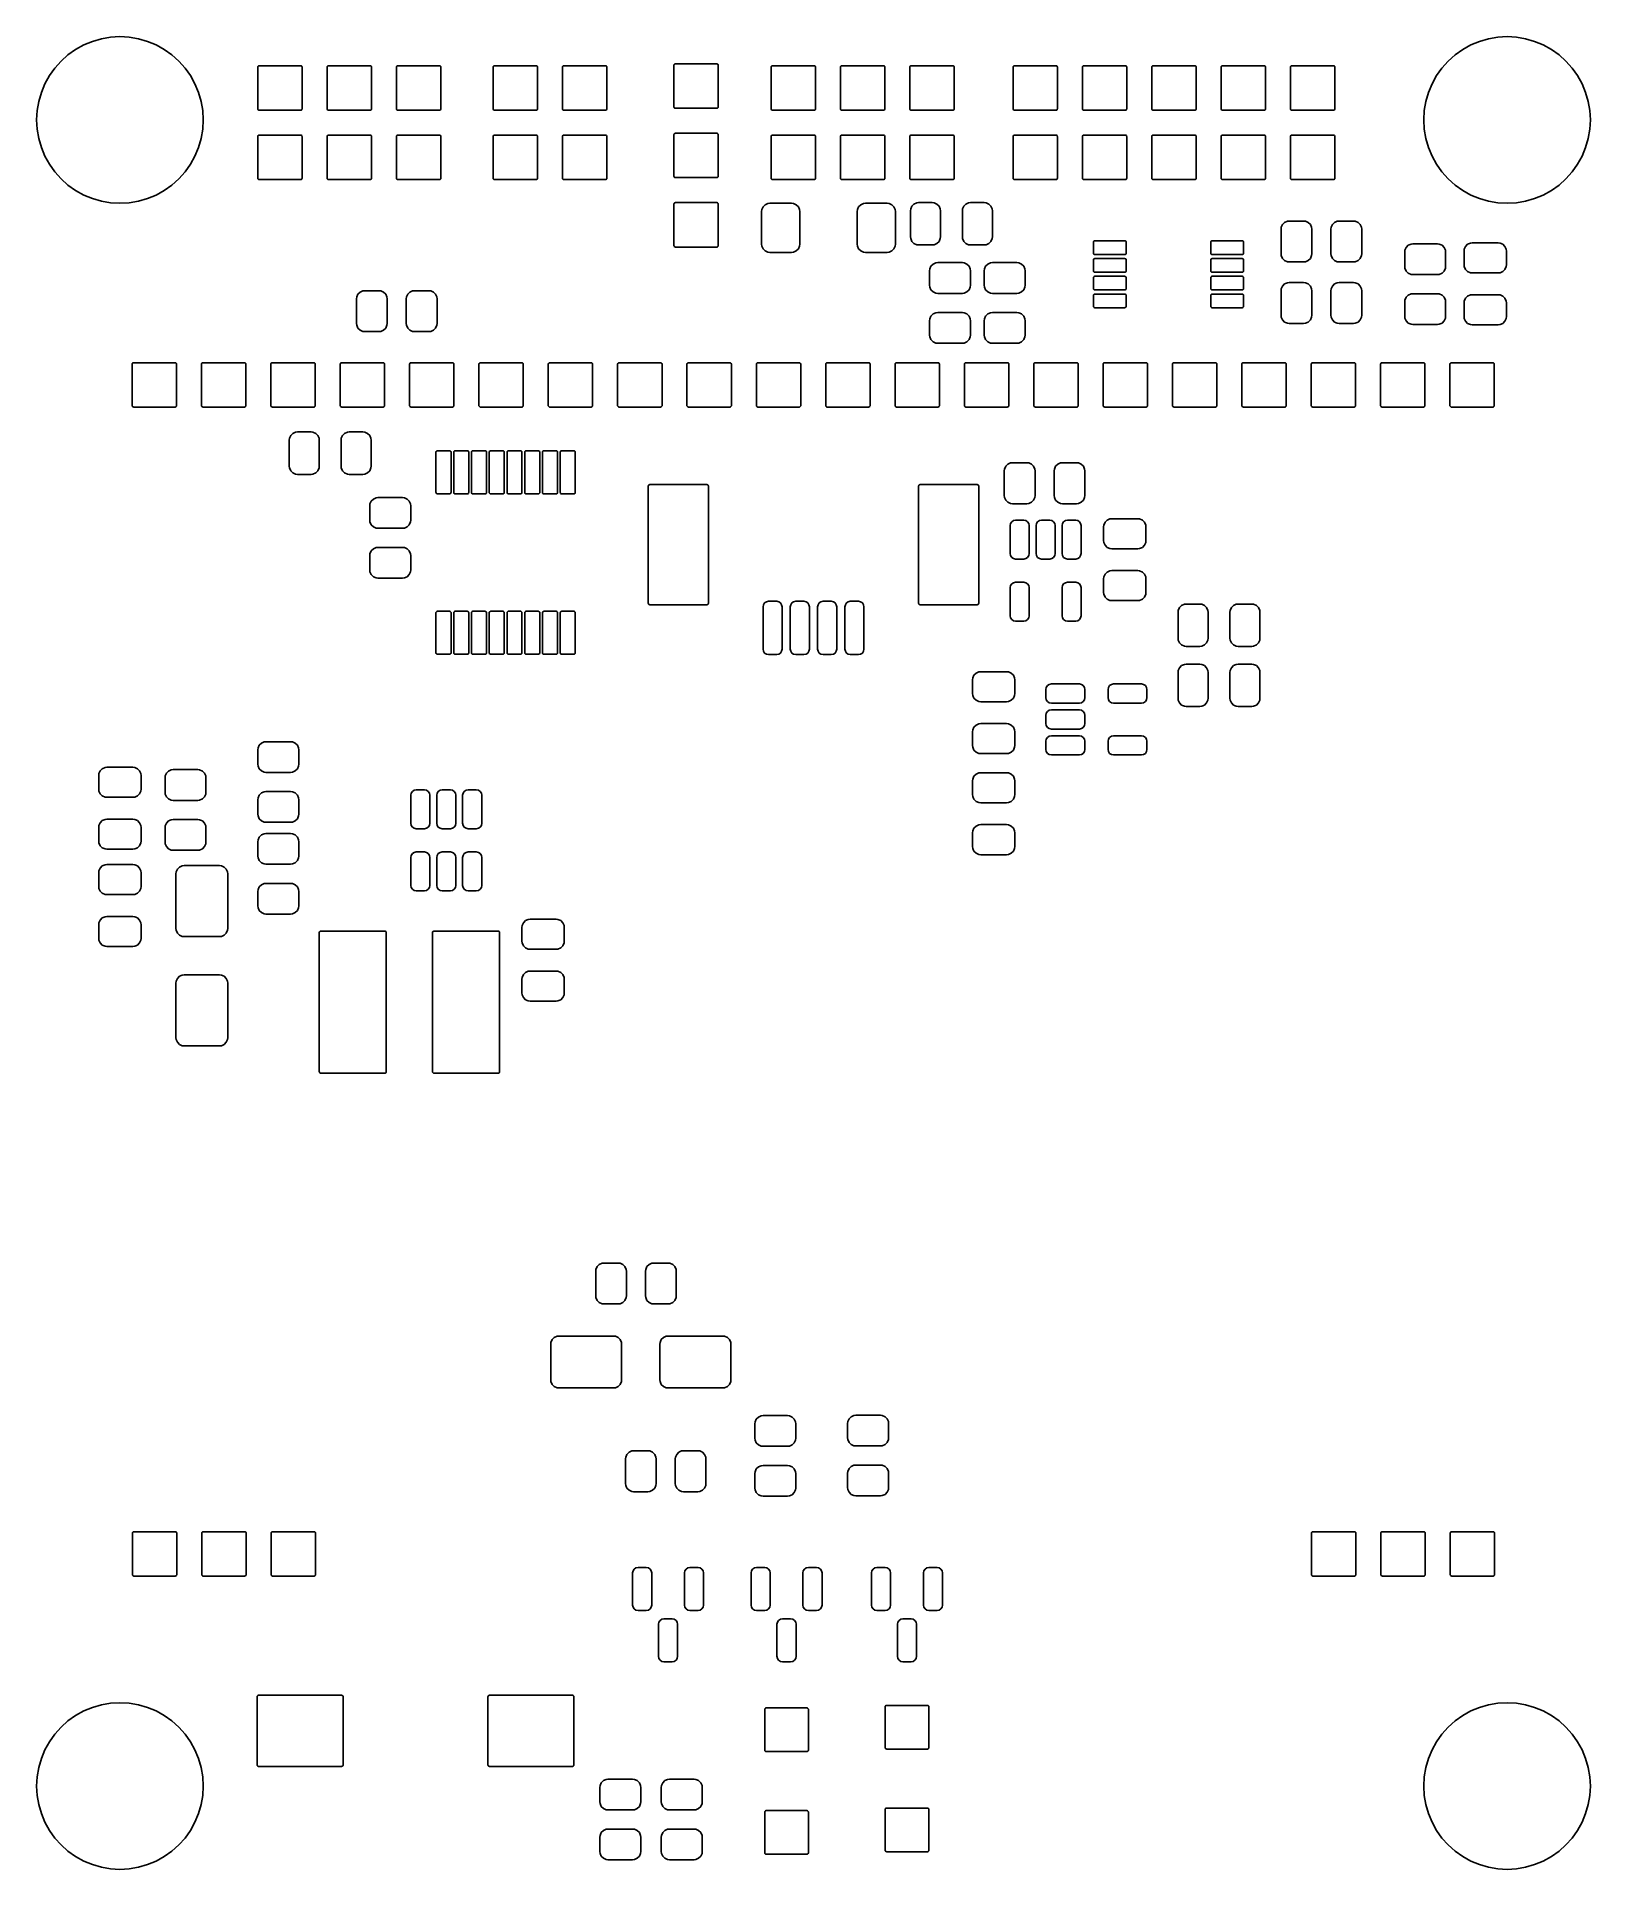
# Model space of a CAD drawing. Extents: x -0.12 to 2.12, y -0.12 to 2.52.
import ezdxf

# ---------------------------------------------------------------- set-up
doc = ezdxf.new("R2010")
doc.units = 0
doc.header["$MEASUREMENT"] = 0
doc.layers.add('BLACK', color=7, linetype='CONTINUOUS')

msp = doc.modelspace()

# ---------------------------------------------------------------- linework, layer by layer
at = {"layer": 'BLACK', "linetype": 'CONTINUOUS'}
for p, q in [((-0.0639, 2.5032), (-0.0521, 2.5098)), ((-0.0521, 2.5098), (-0.0397, 2.5149)), ((-0.0397, 2.5149), (-0.0267, 2.5186)), ((-0.0267, 2.5186), (-0.0134, 2.5209)), ((-0.0134, 2.5209), (0, 2.5217)), ((0, 2.5217), (0.0134, 2.5209)), ((0.0134, 2.5209), (0.0267, 2.5186)), ((0.0267, 2.5186), (0.0397, 2.5149)), ((0.0397, 2.5149), (0.0521, 2.5098)), ((0.0521, 2.5098), (0.0639, 2.5032)), ((1.9361, 2.5032), (1.9479, 2.5098)), ((1.9479, 2.5098), (1.9603, 2.5149)), ((1.9603, 2.5149), (1.9733, 2.5186)), ((1.9733, 2.5186), (1.9866, 2.5209)), ((1.9866, 2.5209), (2, 2.5217)), ((2, 2.5217), (2.0134, 2.5209)), ((2.0134, 2.5209), (2.0267, 2.5186)), ((2.0267, 2.5186), (2.0397, 2.5149)), ((2.0397, 2.5149), (2.0521, 2.5098)), ((2.0521, 2.5098), (2.0639, 2.5032)), ((-0.0939, 2.4764), (-0.0849, 2.4865)), ((-0.0849, 2.4865), (-0.0749, 2.4955)), ((-0.0749, 2.4955), (-0.0639, 2.5032)), ((0.0639, 2.5032), (0.0749, 2.4955)), ((0.0749, 2.4955), (0.0849, 2.4865)), ((0.0849, 2.4865), (0.0939, 2.4764)), ((1.9061, 2.4764), (1.9151, 2.4865)), ((1.9151, 2.4865), (1.9251, 2.4955)), ((1.9251, 2.4955), (1.9361, 2.5032)), ((2.0639, 2.5032), (2.0749, 2.4955)), ((2.0749, 2.4955), (2.0849, 2.4865)), ((2.0849, 2.4865), (2.0939, 2.4764)), ((-0.1082, 2.4537), (-0.1017, 2.4655)), ((-0.1017, 2.4655), (-0.0939, 2.4764)), ((0.0939, 2.4764), (0.1017, 2.4655)), ((0.1017, 2.4655), (0.1082, 2.4537)), ((0.1987, 2.4776), (0.1989, 2.4784)), ((0.1987, 2.4176), (0.1987, 2.4776)), ((0.1989, 2.4784), (0.1993, 2.479)), ((0.1993, 2.479), (0.2, 2.4795)), ((0.2, 2.4795), (0.2007, 2.4796)), ((0.2007, 2.4796), (0.2607, 2.4796)), ((0.2607, 2.4796), (0.2615, 2.4795)), ((0.2615, 2.4795), (0.2621, 2.479)), ((0.2621, 2.479), (0.2625, 2.4784)), ((0.2625, 2.4784), (0.2627, 2.4776)), ((0.2627, 2.4776), (0.2627, 2.4176)), ((0.2987, 2.4776), (0.2989, 2.4784)), ((0.2987, 2.4176), (0.2987, 2.4776)), ((0.2989, 2.4784), (0.2993, 2.479)), ((0.2993, 2.479), (0.3, 2.4795)), ((0.3, 2.4795), (0.3007, 2.4796)), ((0.3007, 2.4796), (0.3607, 2.4796)), ((0.3607, 2.4796), (0.3615, 2.4795)), ((0.3615, 2.4795), (0.3621, 2.479)), ((0.3621, 2.479), (0.3625, 2.4784)), ((0.3625, 2.4784), (0.3627, 2.4776)), ((0.3627, 2.4776), (0.3627, 2.4176)), ((0.3987, 2.4776), (0.3989, 2.4784)), ((0.3987, 2.4176), (0.3987, 2.4776)), ((0.3989, 2.4784), (0.3993, 2.479)), ((0.3993, 2.479), (0.4, 2.4795)), ((0.4, 2.4795), (0.4007, 2.4796)), ((0.4007, 2.4796), (0.4607, 2.4796)), ((0.4607, 2.4796), (0.4615, 2.4795)), ((0.4615, 2.4795), (0.4621, 2.479)), ((0.4621, 2.479), (0.4625, 2.4784)), ((0.4625, 2.4784), (0.4627, 2.4776)), ((0.4627, 2.4776), (0.4627, 2.4176)), ((0.5381, 2.4776), (0.5383, 2.4784)), ((0.5381, 2.4176), (0.5381, 2.4776)), ((0.5383, 2.4784), (0.5387, 2.479)), ((0.5387, 2.479), (0.5393, 2.4795)), ((0.5393, 2.4795), (0.5401, 2.4796)), ((0.5401, 2.4796), (0.6001, 2.4796)), ((0.6001, 2.4796), (0.6008, 2.4795)), ((0.6008, 2.4795), (0.6015, 2.479)), ((0.6015, 2.479), (0.6019, 2.4784)), ((0.6019, 2.4784), (0.602, 2.4776)), ((0.602, 2.4776), (0.602, 2.4176)), ((0.6381, 2.4776), (0.6383, 2.4784)), ((0.6381, 2.4176), (0.6381, 2.4776)), ((0.6383, 2.4784), (0.6387, 2.479)), ((0.6387, 2.479), (0.6393, 2.4795)), ((0.6393, 2.4795), (0.6401, 2.4796)), ((0.6401, 2.4796), (0.7001, 2.4796)), ((0.7001, 2.4796), (0.7008, 2.4795)), ((0.7008, 2.4795), (0.7015, 2.479)), ((0.7015, 2.479), (0.7019, 2.4784)), ((0.7019, 2.4784), (0.702, 2.4776)), ((0.702, 2.4776), (0.702, 2.4176)), ((0.7987, 2.4804), (0.7989, 2.4811)), ((0.7987, 2.4204), (0.7987, 2.4804)), ((0.7989, 2.4811), (0.7993, 2.4818)), ((0.7993, 2.4818), (0.8, 2.4822)), ((0.8, 2.4822), (0.8007, 2.4824)), ((0.8007, 2.4824), (0.8607, 2.4824)), ((0.8607, 2.4824), (0.8615, 2.4822)), ((0.8615, 2.4822), (0.8621, 2.4818)), ((0.8621, 2.4818), (0.8625, 2.4811)), ((0.8625, 2.4811), (0.8627, 2.4804)), ((0.8627, 2.4804), (0.8627, 2.4204)), ((0.9389, 2.4776), (0.939, 2.4784)), ((0.9389, 2.4176), (0.9389, 2.4776)), ((0.939, 2.4784), (0.9395, 2.479)), ((0.9395, 2.479), (0.9401, 2.4795)), ((0.9401, 2.4795), (0.9409, 2.4796)), ((0.9409, 2.4796), (1.0009, 2.4796)), ((1.0009, 2.4796), (1.0016, 2.4795)), ((1.0016, 2.4795), (1.0023, 2.479)), ((1.0023, 2.479), (1.0027, 2.4784)), ((1.0027, 2.4784), (1.0028, 2.4776)), ((1.0028, 2.4776), (1.0028, 2.4176)), ((1.0389, 2.4776), (1.039, 2.4784)), ((1.0389, 2.4176), (1.0389, 2.4776)), ((1.039, 2.4784), (1.0395, 2.479)), ((1.0395, 2.479), (1.0401, 2.4795)), ((1.0401, 2.4795), (1.0409, 2.4796)), ((1.0409, 2.4796), (1.1009, 2.4796)), ((1.1009, 2.4796), (1.1016, 2.4795)), ((1.1016, 2.4795), (1.1023, 2.479)), ((1.1023, 2.479), (1.1027, 2.4784)), ((1.1027, 2.4784), (1.1028, 2.4776)), ((1.1028, 2.4776), (1.1028, 2.4176)), ((1.1389, 2.4776), (1.139, 2.4784)), ((1.1389, 2.4176), (1.1389, 2.4776)), ((1.139, 2.4784), (1.1395, 2.479)), ((1.1395, 2.479), (1.1401, 2.4795)), ((1.1401, 2.4795), (1.1409, 2.4796)), ((1.1409, 2.4796), (1.2009, 2.4796)), ((1.2009, 2.4796), (1.2016, 2.4795)), ((1.2016, 2.4795), (1.2023, 2.479)), ((1.2023, 2.479), (1.2027, 2.4784)), ((1.2027, 2.4784), (1.2028, 2.4776)), ((1.2028, 2.4776), (1.2028, 2.4176)), ((1.2877, 2.4776), (1.2879, 2.4784)), ((1.2877, 2.4176), (1.2877, 2.4776)), ((1.2879, 2.4784), (1.2883, 2.479)), ((1.2883, 2.479), (1.2889, 2.4795)), ((1.2889, 2.4795), (1.2897, 2.4796)), ((1.2897, 2.4796), (1.3497, 2.4796)), ((1.3497, 2.4796), (1.3504, 2.4795)), ((1.3504, 2.4795), (1.3511, 2.479)), ((1.3511, 2.479), (1.3515, 2.4784)), ((1.3515, 2.4784), (1.3517, 2.4776)), ((1.3517, 2.4776), (1.3517, 2.4176)), ((1.3877, 2.4776), (1.3879, 2.4784)), ((1.3877, 2.4176), (1.3877, 2.4776)), ((1.3879, 2.4784), (1.3883, 2.479)), ((1.3883, 2.479), (1.3889, 2.4795)), ((1.3889, 2.4795), (1.3897, 2.4796)), ((1.3897, 2.4796), (1.4497, 2.4796)), ((1.4497, 2.4796), (1.4504, 2.4795)), ((1.4504, 2.4795), (1.4511, 2.479)), ((1.4511, 2.479), (1.4515, 2.4784)), ((1.4515, 2.4784), (1.4517, 2.4776)), ((1.4517, 2.4776), (1.4517, 2.4176)), ((1.4877, 2.4776), (1.4879, 2.4784)), ((1.4877, 2.4176), (1.4877, 2.4776)), ((1.4879, 2.4784), (1.4883, 2.479)), ((1.4883, 2.479), (1.4889, 2.4795)), ((1.4889, 2.4795), (1.4897, 2.4796)), ((1.4897, 2.4796), (1.5497, 2.4796)), ((1.5497, 2.4796), (1.5504, 2.4795)), ((1.5504, 2.4795), (1.5511, 2.479)), ((1.5511, 2.479), (1.5515, 2.4784)), ((1.5515, 2.4784), (1.5517, 2.4776)), ((1.5517, 2.4776), (1.5517, 2.4176)), ((1.5877, 2.4776), (1.5879, 2.4784)), ((1.5877, 2.4176), (1.5877, 2.4776)), ((1.5879, 2.4784), (1.5883, 2.479)), ((1.5883, 2.479), (1.5889, 2.4795)), ((1.5889, 2.4795), (1.5897, 2.4796)), ((1.5897, 2.4796), (1.6497, 2.4796)), ((1.6497, 2.4796), (1.6504, 2.4795)), ((1.6504, 2.4795), (1.6511, 2.479)), ((1.6511, 2.479), (1.6515, 2.4784)), ((1.6515, 2.4784), (1.6517, 2.4776)), ((1.6517, 2.4776), (1.6517, 2.4176)), ((1.6877, 2.4776), (1.6879, 2.4784)), ((1.6877, 2.4176), (1.6877, 2.4776)), ((1.6879, 2.4784), (1.6883, 2.479)), ((1.6883, 2.479), (1.6889, 2.4795)), ((1.6889, 2.4795), (1.6897, 2.4796)), ((1.6897, 2.4796), (1.7497, 2.4796)), ((1.7497, 2.4796), (1.7504, 2.4795)), ((1.7504, 2.4795), (1.7511, 2.479)), ((1.7511, 2.479), (1.7515, 2.4784)), ((1.7515, 2.4784), (1.7517, 2.4776)), ((1.7517, 2.4776), (1.7517, 2.4176)), ((1.8918, 2.4537), (1.8983, 2.4655)), ((1.8983, 2.4655), (1.9061, 2.4764)), ((2.0939, 2.4764), (2.1017, 2.4655)), ((2.1017, 2.4655), (2.1082, 2.4537)), ((-0.1171, 2.4283), (-0.1133, 2.4412)), ((-0.1133, 2.4412), (-0.1082, 2.4537)), ((0.1082, 2.4537), (0.1133, 2.4412)), ((0.1133, 2.4412), (0.1171, 2.4283)), ((1.8829, 2.4283), (1.8867, 2.4412)), ((1.8867, 2.4412), (1.8918, 2.4537)), ((2.1082, 2.4537), (2.1133, 2.4412)), ((2.1133, 2.4412), (2.1171, 2.4283)), ((-0.1201, 2.4016), (-0.1193, 2.415)), ((-0.1193, 2.415), (-0.1171, 2.4283)), ((0.1171, 2.4283), (0.1193, 2.415)), ((0.1193, 2.415), (0.1201, 2.4016)), ((0.1989, 2.4169), (0.1987, 2.4176)), ((0.1993, 2.4162), (0.1989, 2.4169)), ((0.2, 2.4158), (0.1993, 2.4162)), ((0.2007, 2.4157), (0.2, 2.4158)), ((0.2607, 2.4157), (0.2007, 2.4157)), ((0.2615, 2.4158), (0.2607, 2.4157)), ((0.2621, 2.4162), (0.2615, 2.4158)), ((0.2625, 2.4169), (0.2621, 2.4162)), ((0.2627, 2.4176), (0.2625, 2.4169)), ((0.2989, 2.4169), (0.2987, 2.4176)), ((0.2993, 2.4162), (0.2989, 2.4169)), ((0.3, 2.4158), (0.2993, 2.4162)), ((0.3007, 2.4157), (0.3, 2.4158)), ((0.3607, 2.4157), (0.3007, 2.4157)), ((0.3615, 2.4158), (0.3607, 2.4157)), ((0.3621, 2.4162), (0.3615, 2.4158)), ((0.3625, 2.4169), (0.3621, 2.4162)), ((0.3627, 2.4176), (0.3625, 2.4169)), ((0.3989, 2.4169), (0.3987, 2.4176)), ((0.3993, 2.4162), (0.3989, 2.4169)), ((0.4, 2.4158), (0.3993, 2.4162)), ((0.4007, 2.4157), (0.4, 2.4158)), ((0.4607, 2.4157), (0.4007, 2.4157)), ((0.4615, 2.4158), (0.4607, 2.4157)), ((0.4621, 2.4162), (0.4615, 2.4158)), ((0.4625, 2.4169), (0.4621, 2.4162)), ((0.4627, 2.4176), (0.4625, 2.4169)), ((0.5383, 2.4169), (0.5381, 2.4176)), ((0.5387, 2.4162), (0.5383, 2.4169)), ((0.5393, 2.4158), (0.5387, 2.4162)), ((0.5401, 2.4157), (0.5393, 2.4158)), ((0.6001, 2.4157), (0.5401, 2.4157)), ((0.6008, 2.4158), (0.6001, 2.4157)), ((0.6015, 2.4162), (0.6008, 2.4158)), ((0.6019, 2.4169), (0.6015, 2.4162)), ((0.602, 2.4176), (0.6019, 2.4169)), ((0.6383, 2.4169), (0.6381, 2.4176)), ((0.6387, 2.4162), (0.6383, 2.4169)), ((0.6393, 2.4158), (0.6387, 2.4162)), ((0.6401, 2.4157), (0.6393, 2.4158)), ((0.7001, 2.4157), (0.6401, 2.4157)), ((0.7008, 2.4158), (0.7001, 2.4157)), ((0.7015, 2.4162), (0.7008, 2.4158)), ((0.7019, 2.4169), (0.7015, 2.4162)), ((0.702, 2.4176), (0.7019, 2.4169)), ((0.7989, 2.4196), (0.7987, 2.4204)), ((0.7993, 2.419), (0.7989, 2.4196)), ((0.8, 2.4186), (0.7993, 2.419)), ((0.8007, 2.4184), (0.8, 2.4186)), ((0.8607, 2.4184), (0.8007, 2.4184)), ((0.8615, 2.4186), (0.8607, 2.4184)), ((0.8621, 2.419), (0.8615, 2.4186)), ((0.8625, 2.4196), (0.8621, 2.419)), ((0.8627, 2.4204), (0.8625, 2.4196)), ((0.939, 2.4169), (0.9389, 2.4176)), ((0.9395, 2.4162), (0.939, 2.4169)), ((0.9401, 2.4158), (0.9395, 2.4162)), ((0.9409, 2.4157), (0.9401, 2.4158)), ((1.0009, 2.4157), (0.9409, 2.4157)), ((1.0016, 2.4158), (1.0009, 2.4157)), ((1.0023, 2.4162), (1.0016, 2.4158)), ((1.0027, 2.4169), (1.0023, 2.4162)), ((1.0028, 2.4176), (1.0027, 2.4169)), ((1.039, 2.4169), (1.0389, 2.4176)), ((1.0395, 2.4162), (1.039, 2.4169)), ((1.0401, 2.4158), (1.0395, 2.4162)), ((1.0409, 2.4157), (1.0401, 2.4158)), ((1.1009, 2.4157), (1.0409, 2.4157)), ((1.1016, 2.4158), (1.1009, 2.4157)), ((1.1023, 2.4162), (1.1016, 2.4158)), ((1.1027, 2.4169), (1.1023, 2.4162)), ((1.1028, 2.4176), (1.1027, 2.4169)), ((1.139, 2.4169), (1.1389, 2.4176)), ((1.1395, 2.4162), (1.139, 2.4169)), ((1.1401, 2.4158), (1.1395, 2.4162)), ((1.1409, 2.4157), (1.1401, 2.4158)), ((1.2009, 2.4157), (1.1409, 2.4157)), ((1.2016, 2.4158), (1.2009, 2.4157)), ((1.2023, 2.4162), (1.2016, 2.4158)), ((1.2027, 2.4169), (1.2023, 2.4162)), ((1.2028, 2.4176), (1.2027, 2.4169)), ((1.2879, 2.4169), (1.2877, 2.4176)), ((1.2883, 2.4162), (1.2879, 2.4169)), ((1.2889, 2.4158), (1.2883, 2.4162)), ((1.2897, 2.4157), (1.2889, 2.4158)), ((1.3497, 2.4157), (1.2897, 2.4157)), ((1.3504, 2.4158), (1.3497, 2.4157)), ((1.3511, 2.4162), (1.3504, 2.4158)), ((1.3515, 2.4169), (1.3511, 2.4162)), ((1.3517, 2.4176), (1.3515, 2.4169)), ((1.3879, 2.4169), (1.3877, 2.4176)), ((1.3883, 2.4162), (1.3879, 2.4169)), ((1.3889, 2.4158), (1.3883, 2.4162)), ((1.3897, 2.4157), (1.3889, 2.4158)), ((1.4497, 2.4157), (1.3897, 2.4157)), ((1.4504, 2.4158), (1.4497, 2.4157)), ((1.4511, 2.4162), (1.4504, 2.4158)), ((1.4515, 2.4169), (1.4511, 2.4162)), ((1.4517, 2.4176), (1.4515, 2.4169)), ((1.4879, 2.4169), (1.4877, 2.4176)), ((1.4883, 2.4162), (1.4879, 2.4169)), ((1.4889, 2.4158), (1.4883, 2.4162)), ((1.4897, 2.4157), (1.4889, 2.4158)), ((1.5497, 2.4157), (1.4897, 2.4157)), ((1.5504, 2.4158), (1.5497, 2.4157)), ((1.5511, 2.4162), (1.5504, 2.4158)), ((1.5515, 2.4169), (1.5511, 2.4162)), ((1.5517, 2.4176), (1.5515, 2.4169)), ((1.5879, 2.4169), (1.5877, 2.4176)), ((1.5883, 2.4162), (1.5879, 2.4169)), ((1.5889, 2.4158), (1.5883, 2.4162)), ((1.5897, 2.4157), (1.5889, 2.4158)), ((1.6497, 2.4157), (1.5897, 2.4157)), ((1.6504, 2.4158), (1.6497, 2.4157)), ((1.6511, 2.4162), (1.6504, 2.4158)), ((1.6515, 2.4169), (1.6511, 2.4162)), ((1.6517, 2.4176), (1.6515, 2.4169)), ((1.6879, 2.4169), (1.6877, 2.4176)), ((1.6883, 2.4162), (1.6879, 2.4169)), ((1.6889, 2.4158), (1.6883, 2.4162)), ((1.6897, 2.4157), (1.6889, 2.4158)), ((1.7497, 2.4157), (1.6897, 2.4157)), ((1.7504, 2.4158), (1.7497, 2.4157)), ((1.7511, 2.4162), (1.7504, 2.4158)), ((1.7515, 2.4169), (1.7511, 2.4162)), ((1.7517, 2.4176), (1.7515, 2.4169)), ((1.8799, 2.4016), (1.8807, 2.415)), ((1.8807, 2.415), (1.8829, 2.4283)), ((2.1171, 2.4283), (2.1193, 2.415)), ((2.1193, 2.415), (2.1201, 2.4016)), ((-0.1193, 2.3881), (-0.1201, 2.4016)), ((-0.1171, 2.3749), (-0.1193, 2.3881)), ((0.1193, 2.3881), (0.1171, 2.3749)), ((0.1201, 2.4016), (0.1193, 2.3881)), ((0.1987, 2.3776), (0.1989, 2.3784)), ((0.1987, 2.3176), (0.1987, 2.3776)), ((0.1989, 2.3784), (0.1993, 2.379)), ((0.1993, 2.379), (0.2, 2.3795)), ((0.2, 2.3795), (0.2007, 2.3796)), ((0.2007, 2.3796), (0.2607, 2.3796)), ((0.2607, 2.3796), (0.2615, 2.3795)), ((0.2615, 2.3795), (0.2621, 2.379)), ((0.2621, 2.379), (0.2625, 2.3784)), ((0.2625, 2.3784), (0.2627, 2.3776)), ((0.2627, 2.3776), (0.2627, 2.3176)), ((0.2987, 2.3776), (0.2989, 2.3784)), ((0.2987, 2.3176), (0.2987, 2.3776)), ((0.2989, 2.3784), (0.2993, 2.379)), ((0.2993, 2.379), (0.3, 2.3795)), ((0.3, 2.3795), (0.3007, 2.3796)), ((0.3007, 2.3796), (0.3607, 2.3796)), ((0.3607, 2.3796), (0.3615, 2.3795)), ((0.3615, 2.3795), (0.3621, 2.379)), ((0.3621, 2.379), (0.3625, 2.3784)), ((0.3625, 2.3784), (0.3627, 2.3776)), ((0.3627, 2.3776), (0.3627, 2.3176)), ((0.3987, 2.3776), (0.3989, 2.3784)), ((0.3987, 2.3176), (0.3987, 2.3776)), ((0.3989, 2.3784), (0.3993, 2.379)), ((0.3993, 2.379), (0.4, 2.3795)), ((0.4, 2.3795), (0.4007, 2.3796)), ((0.4007, 2.3796), (0.4607, 2.3796)), ((0.4607, 2.3796), (0.4615, 2.3795)), ((0.4615, 2.3795), (0.4621, 2.379)), ((0.4621, 2.379), (0.4625, 2.3784)), ((0.4625, 2.3784), (0.4627, 2.3776)), ((0.4627, 2.3776), (0.4627, 2.3176)), ((0.5381, 2.3776), (0.5383, 2.3784)), ((0.5381, 2.3176), (0.5381, 2.3776)), ((0.5383, 2.3784), (0.5387, 2.379)), ((0.5387, 2.379), (0.5393, 2.3795)), ((0.5393, 2.3795), (0.5401, 2.3796)), ((0.5401, 2.3796), (0.6001, 2.3796)), ((0.6001, 2.3796), (0.6008, 2.3795)), ((0.6008, 2.3795), (0.6015, 2.379)), ((0.6015, 2.379), (0.6019, 2.3784)), ((0.6019, 2.3784), (0.602, 2.3776)), ((0.602, 2.3776), (0.602, 2.3176)), ((0.6381, 2.3776), (0.6383, 2.3784)), ((0.6381, 2.3176), (0.6381, 2.3776)), ((0.6383, 2.3784), (0.6387, 2.379)), ((0.6387, 2.379), (0.6393, 2.3795)), ((0.6393, 2.3795), (0.6401, 2.3796)), ((0.6401, 2.3796), (0.7001, 2.3796)), ((0.7001, 2.3796), (0.7008, 2.3795)), ((0.7008, 2.3795), (0.7015, 2.379)), ((0.7015, 2.379), (0.7019, 2.3784)), ((0.7019, 2.3784), (0.702, 2.3776)), ((0.702, 2.3776), (0.702, 2.3176)), ((0.7987, 2.3804), (0.7989, 2.3811)), ((0.7987, 2.3204), (0.7987, 2.3804)), ((0.7989, 2.3811), (0.7993, 2.3818)), ((0.7993, 2.3818), (0.8, 2.3822)), ((0.8, 2.3822), (0.8007, 2.3824)), ((0.8007, 2.3824), (0.8607, 2.3824)), ((0.8607, 2.3824), (0.8615, 2.3822)), ((0.8615, 2.3822), (0.8621, 2.3818)), ((0.8621, 2.3818), (0.8625, 2.3811)), ((0.8625, 2.3811), (0.8627, 2.3804)), ((0.8627, 2.3804), (0.8627, 2.3204)), ((0.9389, 2.3776), (0.939, 2.3784)), ((0.9389, 2.3176), (0.9389, 2.3776)), ((0.939, 2.3784), (0.9395, 2.379)), ((0.9395, 2.379), (0.9401, 2.3795)), ((0.9401, 2.3795), (0.9409, 2.3796)), ((0.9409, 2.3796), (1.0009, 2.3796)), ((1.0009, 2.3796), (1.0016, 2.3795)), ((1.0016, 2.3795), (1.0023, 2.379)), ((1.0023, 2.379), (1.0027, 2.3784)), ((1.0027, 2.3784), (1.0028, 2.3776)), ((1.0028, 2.3776), (1.0028, 2.3176)), ((1.0389, 2.3776), (1.039, 2.3784)), ((1.0389, 2.3176), (1.0389, 2.3776)), ((1.039, 2.3784), (1.0395, 2.379)), ((1.0395, 2.379), (1.0401, 2.3795)), ((1.0401, 2.3795), (1.0409, 2.3796)), ((1.0409, 2.3796), (1.1009, 2.3796)), ((1.1009, 2.3796), (1.1016, 2.3795)), ((1.1016, 2.3795), (1.1023, 2.379)), ((1.1023, 2.379), (1.1027, 2.3784)), ((1.1027, 2.3784), (1.1028, 2.3776)), ((1.1028, 2.3776), (1.1028, 2.3176)), ((1.1389, 2.3776), (1.139, 2.3784)), ((1.1389, 2.3176), (1.1389, 2.3776)), ((1.139, 2.3784), (1.1395, 2.379)), ((1.1395, 2.379), (1.1401, 2.3795)), ((1.1401, 2.3795), (1.1409, 2.3796)), ((1.1409, 2.3796), (1.2009, 2.3796)), ((1.2009, 2.3796), (1.2016, 2.3795)), ((1.2016, 2.3795), (1.2023, 2.379)), ((1.2023, 2.379), (1.2027, 2.3784)), ((1.2027, 2.3784), (1.2028, 2.3776)), ((1.2028, 2.3776), (1.2028, 2.3176)), ((1.2877, 2.3776), (1.2879, 2.3784)), ((1.2877, 2.3176), (1.2877, 2.3776)), ((1.2879, 2.3784), (1.2883, 2.379)), ((1.2883, 2.379), (1.2889, 2.3795)), ((1.2889, 2.3795), (1.2897, 2.3796)), ((1.2897, 2.3796), (1.3497, 2.3796)), ((1.3497, 2.3796), (1.3504, 2.3795)), ((1.3504, 2.3795), (1.3511, 2.379)), ((1.3511, 2.379), (1.3515, 2.3784)), ((1.3515, 2.3784), (1.3517, 2.3776)), ((1.3517, 2.3776), (1.3517, 2.3176)), ((1.3877, 2.3776), (1.3879, 2.3784)), ((1.3877, 2.3176), (1.3877, 2.3776)), ((1.3879, 2.3784), (1.3883, 2.379)), ((1.3883, 2.379), (1.3889, 2.3795)), ((1.3889, 2.3795), (1.3897, 2.3796)), ((1.3897, 2.3796), (1.4497, 2.3796)), ((1.4497, 2.3796), (1.4504, 2.3795)), ((1.4504, 2.3795), (1.4511, 2.379)), ((1.4511, 2.379), (1.4515, 2.3784)), ((1.4515, 2.3784), (1.4517, 2.3776)), ((1.4517, 2.3776), (1.4517, 2.3176)), ((1.4877, 2.3776), (1.4879, 2.3784)), ((1.4877, 2.3176), (1.4877, 2.3776)), ((1.4879, 2.3784), (1.4883, 2.379)), ((1.4883, 2.379), (1.4889, 2.3795)), ((1.4889, 2.3795), (1.4897, 2.3796)), ((1.4897, 2.3796), (1.5497, 2.3796)), ((1.5497, 2.3796), (1.5504, 2.3795)), ((1.5504, 2.3795), (1.5511, 2.379)), ((1.5511, 2.379), (1.5515, 2.3784)), ((1.5515, 2.3784), (1.5517, 2.3776)), ((1.5517, 2.3776), (1.5517, 2.3176)), ((1.5877, 2.3776), (1.5879, 2.3784)), ((1.5877, 2.3176), (1.5877, 2.3776)), ((1.5879, 2.3784), (1.5883, 2.379)), ((1.5883, 2.379), (1.5889, 2.3795)), ((1.5889, 2.3795), (1.5897, 2.3796)), ((1.5897, 2.3796), (1.6497, 2.3796)), ((1.6497, 2.3796), (1.6504, 2.3795)), ((1.6504, 2.3795), (1.6511, 2.379)), ((1.6511, 2.379), (1.6515, 2.3784)), ((1.6515, 2.3784), (1.6517, 2.3776)), ((1.6517, 2.3776), (1.6517, 2.3176)), ((1.6877, 2.3776), (1.6879, 2.3784)), ((1.6877, 2.3176), (1.6877, 2.3776)), ((1.6879, 2.3784), (1.6883, 2.379)), ((1.6883, 2.379), (1.6889, 2.3795)), ((1.6889, 2.3795), (1.6897, 2.3796)), ((1.6897, 2.3796), (1.7497, 2.3796)), ((1.7497, 2.3796), (1.7504, 2.3795)), ((1.7504, 2.3795), (1.7511, 2.379)), ((1.7511, 2.379), (1.7515, 2.3784)), ((1.7515, 2.3784), (1.7517, 2.3776)), ((1.7517, 2.3776), (1.7517, 2.3176)), ((1.8807, 2.3881), (1.8799, 2.4016)), ((1.8829, 2.3749), (1.8807, 2.3881)), ((2.1193, 2.3881), (2.1171, 2.3749)), ((2.1201, 2.4016), (2.1193, 2.3881)), ((-0.1133, 2.3619), (-0.1171, 2.3749)), ((-0.1082, 2.3495), (-0.1133, 2.3619)), ((0.1133, 2.3619), (0.1082, 2.3495)), ((0.1171, 2.3749), (0.1133, 2.3619)), ((1.8867, 2.3619), (1.8829, 2.3749)), ((1.8918, 2.3495), (1.8867, 2.3619)), ((2.1133, 2.3619), (2.1082, 2.3495)), ((2.1171, 2.3749), (2.1133, 2.3619)), ((-0.1017, 2.3377), (-0.1082, 2.3495)), ((-0.0939, 2.3267), (-0.1017, 2.3377)), ((-0.0849, 2.3167), (-0.0939, 2.3267)), ((0.0939, 2.3267), (0.0849, 2.3167)), ((0.1017, 2.3377), (0.0939, 2.3267)), ((0.1082, 2.3495), (0.1017, 2.3377)), ((1.8983, 2.3377), (1.8918, 2.3495)), ((1.9061, 2.3267), (1.8983, 2.3377)), ((1.9151, 2.3167), (1.9061, 2.3267)), ((2.0939, 2.3267), (2.0849, 2.3167)), ((2.1017, 2.3377), (2.0939, 2.3267)), ((2.1082, 2.3495), (2.1017, 2.3377)), ((-0.0749, 2.3077), (-0.0849, 2.3167)), ((-0.0639, 2.2999), (-0.0749, 2.3077)), ((-0.0521, 2.2934), (-0.0639, 2.2999)), ((0.0639, 2.2999), (0.0521, 2.2934)), ((0.0749, 2.3077), (0.0639, 2.2999)), ((0.0849, 2.3167), (0.0749, 2.3077)), ((0.1989, 2.3169), (0.1987, 2.3176)), ((0.1993, 2.3162), (0.1989, 2.3169)), ((0.2, 2.3158), (0.1993, 2.3162)), ((0.2007, 2.3157), (0.2, 2.3158)), ((0.2607, 2.3157), (0.2007, 2.3157)), ((0.2615, 2.3158), (0.2607, 2.3157)), ((0.2621, 2.3162), (0.2615, 2.3158)), ((0.2625, 2.3169), (0.2621, 2.3162)), ((0.2627, 2.3176), (0.2625, 2.3169)), ((0.2989, 2.3169), (0.2987, 2.3176)), ((0.2993, 2.3162), (0.2989, 2.3169)), ((0.3, 2.3158), (0.2993, 2.3162)), ((0.3007, 2.3157), (0.3, 2.3158)), ((0.3607, 2.3157), (0.3007, 2.3157)), ((0.3615, 2.3158), (0.3607, 2.3157)), ((0.3621, 2.3162), (0.3615, 2.3158)), ((0.3625, 2.3169), (0.3621, 2.3162)), ((0.3627, 2.3176), (0.3625, 2.3169)), ((0.3989, 2.3169), (0.3987, 2.3176)), ((0.3993, 2.3162), (0.3989, 2.3169)), ((0.4, 2.3158), (0.3993, 2.3162)), ((0.4007, 2.3157), (0.4, 2.3158)), ((0.4607, 2.3157), (0.4007, 2.3157)), ((0.4615, 2.3158), (0.4607, 2.3157)), ((0.4621, 2.3162), (0.4615, 2.3158)), ((0.4625, 2.3169), (0.4621, 2.3162)), ((0.4627, 2.3176), (0.4625, 2.3169)), ((0.5383, 2.3169), (0.5381, 2.3176)), ((0.5387, 2.3162), (0.5383, 2.3169)), ((0.5393, 2.3158), (0.5387, 2.3162)), ((0.5401, 2.3157), (0.5393, 2.3158)), ((0.6001, 2.3157), (0.5401, 2.3157)), ((0.6008, 2.3158), (0.6001, 2.3157)), ((0.6015, 2.3162), (0.6008, 2.3158)), ((0.6019, 2.3169), (0.6015, 2.3162)), ((0.602, 2.3176), (0.6019, 2.3169)), ((0.6383, 2.3169), (0.6381, 2.3176)), ((0.6387, 2.3162), (0.6383, 2.3169)), ((0.6393, 2.3158), (0.6387, 2.3162)), ((0.6401, 2.3157), (0.6393, 2.3158)), ((0.7001, 2.3157), (0.6401, 2.3157)), ((0.7008, 2.3158), (0.7001, 2.3157)), ((0.7015, 2.3162), (0.7008, 2.3158)), ((0.7019, 2.3169), (0.7015, 2.3162)), ((0.702, 2.3176), (0.7019, 2.3169)), ((0.7989, 2.3196), (0.7987, 2.3204)), ((0.7993, 2.319), (0.7989, 2.3196)), ((0.8, 2.3186), (0.7993, 2.319)), ((0.8007, 2.3184), (0.8, 2.3186)), ((0.8607, 2.3184), (0.8007, 2.3184)), ((0.8615, 2.3186), (0.8607, 2.3184)), ((0.8621, 2.319), (0.8615, 2.3186)), ((0.8625, 2.3196), (0.8621, 2.319)), ((0.8627, 2.3204), (0.8625, 2.3196)), ((0.939, 2.3169), (0.9389, 2.3176)), ((0.9395, 2.3162), (0.939, 2.3169)), ((0.9401, 2.3158), (0.9395, 2.3162)), ((0.9409, 2.3157), (0.9401, 2.3158)), ((1.0009, 2.3157), (0.9409, 2.3157)), ((1.0016, 2.3158), (1.0009, 2.3157)), ((1.0023, 2.3162), (1.0016, 2.3158)), ((1.0027, 2.3169), (1.0023, 2.3162)), ((1.0028, 2.3176), (1.0027, 2.3169)), ((1.039, 2.3169), (1.0389, 2.3176)), ((1.0395, 2.3162), (1.039, 2.3169)), ((1.0401, 2.3158), (1.0395, 2.3162)), ((1.0409, 2.3157), (1.0401, 2.3158)), ((1.1009, 2.3157), (1.0409, 2.3157)), ((1.1016, 2.3158), (1.1009, 2.3157)), ((1.1023, 2.3162), (1.1016, 2.3158)), ((1.1027, 2.3169), (1.1023, 2.3162)), ((1.1028, 2.3176), (1.1027, 2.3169)), ((1.139, 2.3169), (1.1389, 2.3176)), ((1.1395, 2.3162), (1.139, 2.3169)), ((1.1401, 2.3158), (1.1395, 2.3162)), ((1.1409, 2.3157), (1.1401, 2.3158)), ((1.2009, 2.3157), (1.1409, 2.3157)), ((1.2016, 2.3158), (1.2009, 2.3157)), ((1.2023, 2.3162), (1.2016, 2.3158)), ((1.2027, 2.3169), (1.2023, 2.3162)), ((1.2028, 2.3176), (1.2027, 2.3169)), ((1.2879, 2.3169), (1.2877, 2.3176)), ((1.2883, 2.3162), (1.2879, 2.3169)), ((1.2889, 2.3158), (1.2883, 2.3162)), ((1.2897, 2.3157), (1.2889, 2.3158)), ((1.3497, 2.3157), (1.2897, 2.3157)), ((1.3504, 2.3158), (1.3497, 2.3157)), ((1.3511, 2.3162), (1.3504, 2.3158)), ((1.3515, 2.3169), (1.3511, 2.3162)), ((1.3517, 2.3176), (1.3515, 2.3169)), ((1.3879, 2.3169), (1.3877, 2.3176)), ((1.3883, 2.3162), (1.3879, 2.3169)), ((1.3889, 2.3158), (1.3883, 2.3162)), ((1.3897, 2.3157), (1.3889, 2.3158)), ((1.4497, 2.3157), (1.3897, 2.3157)), ((1.4504, 2.3158), (1.4497, 2.3157)), ((1.4511, 2.3162), (1.4504, 2.3158)), ((1.4515, 2.3169), (1.4511, 2.3162)), ((1.4517, 2.3176), (1.4515, 2.3169)), ((1.4879, 2.3169), (1.4877, 2.3176)), ((1.4883, 2.3162), (1.4879, 2.3169)), ((1.4889, 2.3158), (1.4883, 2.3162)), ((1.4897, 2.3157), (1.4889, 2.3158)), ((1.5497, 2.3157), (1.4897, 2.3157)), ((1.5504, 2.3158), (1.5497, 2.3157)), ((1.5511, 2.3162), (1.5504, 2.3158)), ((1.5515, 2.3169), (1.5511, 2.3162)), ((1.5517, 2.3176), (1.5515, 2.3169)), ((1.5879, 2.3169), (1.5877, 2.3176)), ((1.5883, 2.3162), (1.5879, 2.3169)), ((1.5889, 2.3158), (1.5883, 2.3162)), ((1.5897, 2.3157), (1.5889, 2.3158)), ((1.6497, 2.3157), (1.5897, 2.3157)), ((1.6504, 2.3158), (1.6497, 2.3157)), ((1.6511, 2.3162), (1.6504, 2.3158)), ((1.6515, 2.3169), (1.6511, 2.3162)), ((1.6517, 2.3176), (1.6515, 2.3169)), ((1.6879, 2.3169), (1.6877, 2.3176)), ((1.6883, 2.3162), (1.6879, 2.3169)), ((1.6889, 2.3158), (1.6883, 2.3162)), ((1.6897, 2.3157), (1.6889, 2.3158)), ((1.7497, 2.3157), (1.6897, 2.3157)), ((1.7504, 2.3158), (1.7497, 2.3157)), ((1.7511, 2.3162), (1.7504, 2.3158)), ((1.7515, 2.3169), (1.7511, 2.3162)), ((1.7517, 2.3176), (1.7515, 2.3169)), ((1.9251, 2.3077), (1.9151, 2.3167)), ((1.9361, 2.2999), (1.9251, 2.3077)), ((1.9479, 2.2934), (1.9361, 2.2999)), ((2.0639, 2.2999), (2.0521, 2.2934)), ((2.0749, 2.3077), (2.0639, 2.2999)), ((2.0849, 2.3167), (2.0749, 2.3077)), ((-0.0397, 2.2882), (-0.0521, 2.2934)), ((-0.0267, 2.2845), (-0.0397, 2.2882)), ((-0.0134, 2.2823), (-0.0267, 2.2845)), ((0, 2.2815), (-0.0134, 2.2823)), ((0.0134, 2.2823), (0, 2.2815)), ((0.0267, 2.2845), (0.0134, 2.2823)), ((0.0397, 2.2882), (0.0267, 2.2845)), ((0.0521, 2.2934), (0.0397, 2.2882)), ((0.7987, 2.2804), (0.7989, 2.2811)), ((0.7987, 2.2204), (0.7987, 2.2804)), ((0.7989, 2.2811), (0.7993, 2.2818)), ((0.7993, 2.2818), (0.8, 2.2822)), ((0.8, 2.2822), (0.8007, 2.2824)), ((0.8007, 2.2824), (0.8607, 2.2824)), ((0.8607, 2.2824), (0.8615, 2.2822)), ((0.8615, 2.2822), (0.8621, 2.2818)), ((0.8621, 2.2818), (0.8625, 2.2811)), ((0.8625, 2.2811), (0.8627, 2.2804)), ((0.8627, 2.2804), (0.8627, 2.2204)), ((0.9252, 2.2697), (0.9255, 2.2724)), ((0.9255, 2.2724), (0.9273, 2.2764)), ((0.9273, 2.2764), (0.9303, 2.2794)), ((0.9303, 2.2794), (0.9343, 2.2812)), ((0.9343, 2.2812), (0.937, 2.2815)), ((0.937, 2.2815), (0.9685, 2.2815)), ((0.9685, 2.2815), (0.9712, 2.2812)), ((0.9712, 2.2812), (0.9752, 2.2794)), ((0.9752, 2.2794), (0.9782, 2.2764)), ((0.9782, 2.2764), (0.98, 2.2724)), ((0.98, 2.2724), (0.9803, 2.2697)), ((1.063, 2.2697), (1.0633, 2.2724)), ((1.0633, 2.2724), (1.0651, 2.2764)), ((1.0651, 2.2764), (1.0681, 2.2794)), ((1.0681, 2.2794), (1.0721, 2.2812)), ((1.0721, 2.2812), (1.0748, 2.2815)), ((1.0748, 2.2815), (1.1063, 2.2815)), ((1.1063, 2.2815), (1.109, 2.2812)), ((1.109, 2.2812), (1.113, 2.2794)), ((1.113, 2.2794), (1.116, 2.2764)), ((1.116, 2.2764), (1.1178, 2.2724)), ((1.1178, 2.2724), (1.1181, 2.2697)), ((1.1398, 2.2707), (1.1401, 2.2734)), ((1.1401, 2.2734), (1.1418, 2.2773)), ((1.1418, 2.2773), (1.1449, 2.2804)), ((1.1449, 2.2804), (1.1489, 2.2822)), ((1.1489, 2.2822), (1.1516, 2.2825)), ((1.1516, 2.2825), (1.1713, 2.2825)), ((1.1713, 2.2825), (1.174, 2.2822)), ((1.174, 2.2822), (1.1779, 2.2804)), ((1.1779, 2.2804), (1.181, 2.2773)), ((1.181, 2.2773), (1.1828, 2.2734)), ((1.1828, 2.2734), (1.1831, 2.2707)), ((1.2146, 2.2707), (1.2149, 2.2734)), ((1.2149, 2.2734), (1.2166, 2.2773)), ((1.2166, 2.2773), (1.2197, 2.2804)), ((1.2197, 2.2804), (1.2237, 2.2822)), ((1.2237, 2.2822), (1.2264, 2.2825)), ((1.2264, 2.2825), (1.2461, 2.2825)), ((1.2461, 2.2825), (1.2488, 2.2822)), ((1.2488, 2.2822), (1.2527, 2.2804)), ((1.2527, 2.2804), (1.2558, 2.2773)), ((1.2558, 2.2773), (1.2576, 2.2734)), ((1.2576, 2.2734), (1.2579, 2.2707)), ((1.9603, 2.2882), (1.9479, 2.2934)), ((1.9733, 2.2845), (1.9603, 2.2882)), ((1.9866, 2.2823), (1.9733, 2.2845)), ((2, 2.2815), (1.9866, 2.2823)), ((2.0134, 2.2823), (2, 2.2815)), ((2.0267, 2.2845), (2.0134, 2.2823)), ((2.0397, 2.2882), (2.0267, 2.2845)), ((2.0521, 2.2934), (2.0397, 2.2882)), ((0.9252, 2.2224), (0.9252, 2.2697)), ((0.9803, 2.2697), (0.9803, 2.2224)), ((1.063, 2.2224), (1.063, 2.2697)), ((1.1181, 2.2697), (1.1181, 2.2224)), ((1.1398, 2.2333), (1.1398, 2.2707)), ((1.1831, 2.2707), (1.1831, 2.2333)), ((1.2146, 2.2333), (1.2146, 2.2707)), ((1.2579, 2.2707), (1.2579, 2.2333)), ((1.6742, 2.2441), (1.6745, 2.2468)), ((1.6745, 2.2468), (1.6763, 2.2508)), ((1.6763, 2.2508), (1.6793, 2.2538)), ((1.6793, 2.2538), (1.6833, 2.2556)), ((1.6833, 2.2556), (1.686, 2.2559)), ((1.686, 2.2559), (1.7067, 2.2559)), ((1.7067, 2.2559), (1.7094, 2.2556)), ((1.7094, 2.2556), (1.7134, 2.2538)), ((1.7134, 2.2538), (1.7164, 2.2508)), ((1.7164, 2.2508), (1.7182, 2.2468)), ((1.7182, 2.2468), (1.7185, 2.2441)), ((1.7461, 2.2441), (1.7464, 2.2468)), ((1.7464, 2.2468), (1.7481, 2.2508)), ((1.7481, 2.2508), (1.7512, 2.2538)), ((1.7512, 2.2538), (1.7552, 2.2556)), ((1.7552, 2.2556), (1.7579, 2.2559)), ((1.7579, 2.2559), (1.7785, 2.2559)), ((1.7785, 2.2559), (1.7812, 2.2556)), ((1.7812, 2.2556), (1.7852, 2.2538)), ((1.7852, 2.2538), (1.7883, 2.2508)), ((1.7883, 2.2508), (1.79, 2.2468)), ((1.79, 2.2468), (1.7904, 2.2441)), ((0.7989, 2.2196), (0.7987, 2.2204)), ((0.7993, 2.219), (0.7989, 2.2196)), ((0.8625, 2.2196), (0.8621, 2.219)), ((0.8627, 2.2204), (0.8625, 2.2196)), ((0.9255, 2.2197), (0.9252, 2.2224)), ((0.9273, 2.2158), (0.9255, 2.2197)), ((0.98, 2.2197), (0.9782, 2.2158)), ((0.9803, 2.2224), (0.98, 2.2197)), ((1.0633, 2.2197), (1.063, 2.2224)), ((1.0651, 2.2158), (1.0633, 2.2197)), ((1.1178, 2.2197), (1.116, 2.2158)), ((1.1181, 2.2224), (1.1178, 2.2197)), ((1.1401, 2.2306), (1.1398, 2.2333)), ((1.1418, 2.2266), (1.1401, 2.2306)), ((1.1449, 2.2235), (1.1418, 2.2266)), ((1.1489, 2.2218), (1.1449, 2.2235)), ((1.1516, 2.2215), (1.1489, 2.2218)), ((1.1713, 2.2215), (1.1516, 2.2215)), ((1.174, 2.2218), (1.1713, 2.2215)), ((1.1779, 2.2235), (1.174, 2.2218)), ((1.181, 2.2266), (1.1779, 2.2235)), ((1.1828, 2.2306), (1.181, 2.2266)), ((1.1831, 2.2333), (1.1828, 2.2306)), ((1.2149, 2.2306), (1.2146, 2.2333)), ((1.2166, 2.2266), (1.2149, 2.2306)), ((1.2197, 2.2235), (1.2166, 2.2266)), ((1.2237, 2.2218), (1.2197, 2.2235)), ((1.2264, 2.2215), (1.2237, 2.2218)), ((1.2461, 2.2215), (1.2264, 2.2215)), ((1.2488, 2.2218), (1.2461, 2.2215)), ((1.2527, 2.2235), (1.2488, 2.2218)), ((1.2558, 2.2266), (1.2527, 2.2235)), ((1.2576, 2.2306), (1.2558, 2.2266)), ((1.2579, 2.2333), (1.2576, 2.2306)), ((1.4035, 2.2254), (1.4037, 2.2261)), ((1.4035, 2.2096), (1.4035, 2.2254)), ((1.4037, 2.2261), (1.4041, 2.2268)), ((1.4041, 2.2268), (1.4048, 2.2272)), ((1.4048, 2.2272), (1.4055, 2.2274)), ((1.4055, 2.2274), (1.4488, 2.2274)), ((1.4488, 2.2274), (1.4496, 2.2272)), ((1.4496, 2.2272), (1.4502, 2.2268)), ((1.4502, 2.2268), (1.4506, 2.2261)), ((1.4506, 2.2261), (1.4508, 2.2254)), ((1.4508, 2.2254), (1.4508, 2.2096)), ((1.5728, 2.2254), (1.573, 2.2261)), ((1.5728, 2.2096), (1.5728, 2.2254)), ((1.573, 2.2261), (1.5734, 2.2268)), ((1.5734, 2.2268), (1.574, 2.2272)), ((1.574, 2.2272), (1.5748, 2.2274)), ((1.5748, 2.2274), (1.6181, 2.2274)), ((1.6181, 2.2274), (1.6189, 2.2272)), ((1.6189, 2.2272), (1.6195, 2.2268)), ((1.6195, 2.2268), (1.6199, 2.2261)), ((1.6199, 2.2261), (1.6201, 2.2254)), ((1.6201, 2.2254), (1.6201, 2.2096)), ((1.6742, 2.2087), (1.6742, 2.2441)), ((1.7185, 2.2441), (1.7185, 2.2087)), ((1.7461, 2.2087), (1.7461, 2.2441)), ((1.7904, 2.2441), (1.7904, 2.2087)), ((1.8544, 2.2178), (1.8575, 2.2209)), ((1.8575, 2.2209), (1.8615, 2.2226)), ((1.8615, 2.2226), (1.8642, 2.2229)), ((1.8642, 2.2229), (1.8996, 2.2229)), ((1.8996, 2.2229), (1.9023, 2.2226)), ((1.9023, 2.2226), (1.9063, 2.2209)), ((1.9063, 2.2209), (1.9094, 2.2178)), ((1.9383, 2.2153), (1.9401, 2.2193)), ((1.9401, 2.2193), (1.9431, 2.2223)), ((1.9431, 2.2223), (1.9471, 2.2241)), ((1.9471, 2.2241), (1.9498, 2.2244)), ((1.9498, 2.2244), (1.9872, 2.2244)), ((1.9872, 2.2244), (1.9899, 2.2241)), ((1.9899, 2.2241), (1.9939, 2.2223)), ((1.9939, 2.2223), (1.9969, 2.2193)), ((1.9969, 2.2193), (1.9987, 2.2153)), ((0.8, 2.2186), (0.7993, 2.219)), ((0.8007, 2.2184), (0.8, 2.2186)), ((0.8607, 2.2184), (0.8007, 2.2184)), ((0.8615, 2.2186), (0.8607, 2.2184)), ((0.8621, 2.219), (0.8615, 2.2186)), ((0.9303, 2.2127), (0.9273, 2.2158)), ((0.9343, 2.2109), (0.9303, 2.2127)), ((0.937, 2.2106), (0.9343, 2.2109)), ((0.9685, 2.2106), (0.937, 2.2106)), ((0.9712, 2.2109), (0.9685, 2.2106)), ((0.9752, 2.2127), (0.9712, 2.2109)), ((0.9782, 2.2158), (0.9752, 2.2127)), ((1.0681, 2.2127), (1.0651, 2.2158)), ((1.0721, 2.2109), (1.0681, 2.2127)), ((1.0748, 2.2106), (1.0721, 2.2109)), ((1.1063, 2.2106), (1.0748, 2.2106)), ((1.109, 2.2109), (1.1063, 2.2106)), ((1.113, 2.2127), (1.109, 2.2109)), ((1.116, 2.2158), (1.113, 2.2127)), ((1.1694, 2.1907), (1.1725, 2.1938)), ((1.1725, 2.1938), (1.1764, 2.1956)), ((1.1764, 2.1956), (1.1791, 2.1959)), ((1.1791, 2.1959), (1.2146, 2.1959)), ((1.2146, 2.1959), (1.2173, 2.1956)), ((1.2173, 2.1956), (1.2212, 2.1938)), ((1.2212, 2.1938), (1.2243, 2.1907)), ((1.2481, 2.1907), (1.2512, 2.1938)), ((1.2512, 2.1938), (1.2552, 2.1956)), ((1.2552, 2.1956), (1.2579, 2.1959)), ((1.2579, 2.1959), (1.2933, 2.1959)), ((1.2933, 2.1959), (1.296, 2.1956)), ((1.296, 2.1956), (1.3, 2.1938)), ((1.3, 2.1938), (1.3031, 2.1907)), ((1.4037, 2.2089), (1.4035, 2.2096)), ((1.4035, 2.1998), (1.4037, 2.2006)), ((1.4035, 2.1841), (1.4035, 2.1998)), ((1.4041, 2.2083), (1.4037, 2.2089)), ((1.4037, 2.2006), (1.4041, 2.2012)), ((1.4048, 2.2078), (1.4041, 2.2083)), ((1.4041, 2.2012), (1.4048, 2.2016)), ((1.4055, 2.2077), (1.4048, 2.2078)), ((1.4048, 2.2016), (1.4055, 2.2018)), ((1.4488, 2.2077), (1.4055, 2.2077)), ((1.4055, 2.2018), (1.4488, 2.2018)), ((1.4496, 2.2078), (1.4488, 2.2077)), ((1.4488, 2.2018), (1.4496, 2.2016)), ((1.4502, 2.2083), (1.4496, 2.2078)), ((1.4496, 2.2016), (1.4502, 2.2012)), ((1.4506, 2.2089), (1.4502, 2.2083)), ((1.4502, 2.2012), (1.4506, 2.2006)), ((1.4508, 2.2096), (1.4506, 2.2089)), ((1.4506, 2.2006), (1.4508, 2.1998)), ((1.4508, 2.1998), (1.4508, 2.1841)), ((1.573, 2.2089), (1.5728, 2.2096)), ((1.5728, 2.1998), (1.573, 2.2006)), ((1.5728, 2.1841), (1.5728, 2.1998)), ((1.5734, 2.2083), (1.573, 2.2089)), ((1.573, 2.2006), (1.5734, 2.2012)), ((1.574, 2.2078), (1.5734, 2.2083)), ((1.5734, 2.2012), (1.574, 2.2016)), ((1.5748, 2.2077), (1.574, 2.2078)), ((1.574, 2.2016), (1.5748, 2.2018)), ((1.6181, 2.2077), (1.5748, 2.2077)), ((1.5748, 2.2018), (1.6181, 2.2018)), ((1.6189, 2.2078), (1.6181, 2.2077)), ((1.6181, 2.2018), (1.6189, 2.2016)), ((1.6195, 2.2083), (1.6189, 2.2078)), ((1.6189, 2.2016), (1.6195, 2.2012)), ((1.6199, 2.2089), (1.6195, 2.2083)), ((1.6195, 2.2012), (1.6199, 2.2006)), ((1.6201, 2.2096), (1.6199, 2.2089)), ((1.6199, 2.2006), (1.6201, 2.1998)), ((1.6201, 2.1998), (1.6201, 2.1841)), ((1.6745, 2.206), (1.6742, 2.2087)), ((1.6763, 2.202), (1.6745, 2.206)), ((1.6793, 2.1989), (1.6763, 2.202)), ((1.6833, 2.1972), (1.6793, 2.1989)), ((1.686, 2.1969), (1.6833, 2.1972)), ((1.7067, 2.1969), (1.686, 2.1969)), ((1.7094, 2.1972), (1.7067, 2.1969)), ((1.7134, 2.1989), (1.7094, 2.1972)), ((1.7164, 2.202), (1.7134, 2.1989)), ((1.7182, 2.206), (1.7164, 2.202)), ((1.7185, 2.2087), (1.7182, 2.206)), ((1.7464, 2.206), (1.7461, 2.2087)), ((1.7481, 2.202), (1.7464, 2.206)), ((1.7512, 2.1989), (1.7481, 2.202)), ((1.7552, 2.1972), (1.7512, 2.1989)), ((1.7579, 2.1969), (1.7552, 2.1972)), ((1.7785, 2.1969), (1.7579, 2.1969)), ((1.7812, 2.1972), (1.7785, 2.1969)), ((1.7852, 2.1989), (1.7812, 2.1972)), ((1.7883, 2.202), (1.7852, 2.1989)), ((1.79, 2.206), (1.7883, 2.202)), ((1.7904, 2.2087), (1.79, 2.206)), ((1.8524, 2.2111), (1.8527, 2.2138)), ((1.8524, 2.1905), (1.8524, 2.2111)), ((1.8527, 2.2138), (1.8544, 2.2178)), ((1.9094, 2.2178), (1.9111, 2.2138)), ((1.9111, 2.2138), (1.9114, 2.2111)), ((1.9114, 2.2111), (1.9114, 2.1905)), ((1.938, 2.2126), (1.9383, 2.2153)), ((1.938, 2.1929), (1.938, 2.2126)), ((1.9383, 2.1902), (1.938, 2.1929)), ((1.9987, 2.2153), (1.999, 2.2126)), ((1.999, 2.1929), (1.9987, 2.1902)), ((1.999, 2.2126), (1.999, 2.1929)), ((1.1673, 2.1841), (1.1676, 2.1868)), ((1.1673, 2.1634), (1.1673, 2.1841)), ((1.1676, 2.1868), (1.1694, 2.1907)), ((1.2243, 2.1907), (1.2261, 2.1868)), ((1.2261, 2.1868), (1.2264, 2.1841)), ((1.2264, 2.1841), (1.2264, 2.1634)), ((1.2461, 2.1841), (1.2464, 2.1868)), ((1.2461, 2.1634), (1.2461, 2.1841)), ((1.2464, 2.1868), (1.2481, 2.1907)), ((1.3031, 2.1907), (1.3048, 2.1868)), ((1.3048, 2.1868), (1.3051, 2.1841)), ((1.3051, 2.1841), (1.3051, 2.1634)), ((1.4037, 2.1833), (1.4035, 2.1841)), ((1.4035, 2.1742), (1.4037, 2.175)), ((1.4035, 2.1585), (1.4035, 2.1742)), ((1.4041, 2.1827), (1.4037, 2.1833)), ((1.4037, 2.175), (1.4041, 2.1756)), ((1.4048, 2.1822), (1.4041, 2.1827)), ((1.4041, 2.1756), (1.4048, 2.176)), ((1.4055, 2.1821), (1.4048, 2.1822)), ((1.4048, 2.176), (1.4055, 2.1762)), ((1.4488, 2.1821), (1.4055, 2.1821)), ((1.4055, 2.1762), (1.4488, 2.1762)), ((1.4496, 2.1822), (1.4488, 2.1821)), ((1.4488, 2.1762), (1.4496, 2.176)), ((1.4502, 2.1827), (1.4496, 2.1822)), ((1.4496, 2.176), (1.4502, 2.1756)), ((1.4506, 2.1833), (1.4502, 2.1827)), ((1.4502, 2.1756), (1.4506, 2.175)), ((1.4508, 2.1841), (1.4506, 2.1833)), ((1.4506, 2.175), (1.4508, 2.1742)), ((1.4508, 2.1742), (1.4508, 2.1585)), ((1.573, 2.1833), (1.5728, 2.1841)), ((1.5728, 2.1742), (1.573, 2.175)), ((1.5728, 2.1585), (1.5728, 2.1742)), ((1.5734, 2.1827), (1.573, 2.1833)), ((1.573, 2.175), (1.5734, 2.1756)), ((1.574, 2.1822), (1.5734, 2.1827)), ((1.5734, 2.1756), (1.574, 2.176)), ((1.5748, 2.1821), (1.574, 2.1822)), ((1.574, 2.176), (1.5748, 2.1762)), ((1.6181, 2.1821), (1.5748, 2.1821)), ((1.5748, 2.1762), (1.6181, 2.1762)), ((1.6189, 2.1822), (1.6181, 2.1821)), ((1.6181, 2.1762), (1.6189, 2.176)), ((1.6195, 2.1827), (1.6189, 2.1822)), ((1.6189, 2.176), (1.6195, 2.1756)), ((1.6199, 2.1833), (1.6195, 2.1827)), ((1.6195, 2.1756), (1.6199, 2.175)), ((1.6201, 2.1841), (1.6199, 2.1833)), ((1.6199, 2.175), (1.6201, 2.1742)), ((1.6201, 2.1742), (1.6201, 2.1585)), ((1.6793, 2.1653), (1.6833, 2.167)), ((1.6833, 2.167), (1.686, 2.1673)), ((1.686, 2.1673), (1.7067, 2.1673)), ((1.7067, 2.1673), (1.7094, 2.167)), ((1.7094, 2.167), (1.7134, 2.1653)), ((1.7512, 2.1653), (1.7552, 2.167)), ((1.7552, 2.167), (1.7579, 2.1673)), ((1.7579, 2.1673), (1.7785, 2.1673)), ((1.7785, 2.1673), (1.7812, 2.167)), ((1.7812, 2.167), (1.7852, 2.1653)), ((1.8527, 2.1877), (1.8524, 2.1905)), ((1.8544, 2.1838), (1.8527, 2.1877)), ((1.8575, 2.1807), (1.8544, 2.1838)), ((1.8615, 2.179), (1.8575, 2.1807)), ((1.8642, 2.1786), (1.8615, 2.179)), ((1.8996, 2.1786), (1.8642, 2.1786)), ((1.9023, 2.179), (1.8996, 2.1786)), ((1.9063, 2.1807), (1.9023, 2.179)), ((1.9094, 2.1838), (1.9063, 2.1807)), ((1.9111, 2.1877), (1.9094, 2.1838)), ((1.9114, 2.1905), (1.9111, 2.1877)), ((1.9401, 2.1862), (1.9383, 2.1902)), ((1.9431, 2.1832), (1.9401, 2.1862)), ((1.9471, 2.1814), (1.9431, 2.1832)), ((1.9498, 2.1811), (1.9471, 2.1814)), ((1.9872, 2.1811), (1.9498, 2.1811)), ((1.9899, 2.1814), (1.9872, 2.1811)), ((1.9939, 2.1832), (1.9899, 2.1814)), ((1.9969, 2.1862), (1.9939, 2.1832)), ((1.9987, 2.1902), (1.9969, 2.1862)), ((0.341, 2.1437), (0.3414, 2.1464)), ((0.341, 2.1083), (0.341, 2.1437)), ((0.3414, 2.1464), (0.3431, 2.1504)), ((0.3431, 2.1504), (0.3462, 2.1534)), ((0.3462, 2.1534), (0.3502, 2.1552)), ((0.3502, 2.1552), (0.3529, 2.1555)), ((0.3529, 2.1555), (0.3735, 2.1555)), ((0.3735, 2.1555), (0.3762, 2.1552)), ((0.3762, 2.1552), (0.3802, 2.1534)), ((0.3802, 2.1534), (0.3833, 2.1504)), ((0.3833, 2.1504), (0.385, 2.1464)), ((0.385, 2.1464), (0.3853, 2.1437)), ((0.3853, 2.1437), (0.3853, 2.1083)), ((0.4129, 2.1437), (0.4132, 2.1464)), ((0.4129, 2.1083), (0.4129, 2.1437)), ((0.4132, 2.1464), (0.415, 2.1504)), ((0.415, 2.1504), (0.418, 2.1534)), ((0.418, 2.1534), (0.422, 2.1552)), ((0.422, 2.1552), (0.4247, 2.1555)), ((0.4247, 2.1555), (0.4454, 2.1555)), ((0.4454, 2.1555), (0.4481, 2.1552)), ((0.4481, 2.1552), (0.452, 2.1534)), ((0.452, 2.1534), (0.4551, 2.1504)), ((0.4551, 2.1504), (0.4569, 2.1464)), ((0.4569, 2.1464), (0.4572, 2.1437)), ((0.4572, 2.1437), (0.4572, 2.1083)), ((1.1676, 2.1607), (1.1673, 2.1634)), ((1.1694, 2.1567), (1.1676, 2.1607)), ((1.1725, 2.1536), (1.1694, 2.1567)), ((1.1764, 2.1519), (1.1725, 2.1536)), ((1.1791, 2.1516), (1.1764, 2.1519)), ((1.2146, 2.1516), (1.1791, 2.1516)), ((1.2173, 2.1519), (1.2146, 2.1516)), ((1.2212, 2.1536), (1.2173, 2.1519)), ((1.2243, 2.1567), (1.2212, 2.1536)), ((1.2261, 2.1607), (1.2243, 2.1567)), ((1.2264, 2.1634), (1.2261, 2.1607)), ((1.2464, 2.1607), (1.2461, 2.1634)), ((1.2481, 2.1567), (1.2464, 2.1607)), ((1.2512, 2.1536), (1.2481, 2.1567)), ((1.2552, 2.1519), (1.2512, 2.1536)), ((1.2579, 2.1516), (1.2552, 2.1519)), ((1.2933, 2.1516), (1.2579, 2.1516)), ((1.296, 2.1519), (1.2933, 2.1516)), ((1.3, 2.1536), (1.296, 2.1519)), ((1.3031, 2.1567), (1.3, 2.1536)), ((1.3048, 2.1607), (1.3031, 2.1567)), ((1.3051, 2.1634), (1.3048, 2.1607)), ((1.4037, 2.1577), (1.4035, 2.1585)), ((1.4035, 2.1486), (1.4037, 2.1494)), ((1.4035, 2.1329), (1.4035, 2.1486)), ((1.4041, 2.1571), (1.4037, 2.1577)), ((1.4037, 2.1494), (1.4041, 2.15)), ((1.4048, 2.1566), (1.4041, 2.1571)), ((1.4041, 2.15), (1.4048, 2.1504)), ((1.4055, 2.1565), (1.4048, 2.1566)), ((1.4048, 2.1504), (1.4055, 2.1506)), ((1.4488, 2.1565), (1.4055, 2.1565)), ((1.4055, 2.1506), (1.4488, 2.1506)), ((1.4496, 2.1566), (1.4488, 2.1565)), ((1.4488, 2.1506), (1.4496, 2.1504)), ((1.4502, 2.1571), (1.4496, 2.1566)), ((1.4496, 2.1504), (1.4502, 2.15)), ((1.4506, 2.1577), (1.4502, 2.1571)), ((1.4502, 2.15), (1.4506, 2.1494)), ((1.4508, 2.1585), (1.4506, 2.1577)), ((1.4506, 2.1494), (1.4508, 2.1486)), ((1.4508, 2.1486), (1.4508, 2.1329)), ((1.573, 2.1577), (1.5728, 2.1585)), ((1.5728, 2.1486), (1.573, 2.1494)), ((1.5728, 2.1329), (1.5728, 2.1486)), ((1.5734, 2.1571), (1.573, 2.1577)), ((1.573, 2.1494), (1.5734, 2.15)), ((1.574, 2.1566), (1.5734, 2.1571)), ((1.5734, 2.15), (1.574, 2.1504)), ((1.5748, 2.1565), (1.574, 2.1566)), ((1.574, 2.1504), (1.5748, 2.1506)), ((1.6181, 2.1565), (1.5748, 2.1565)), ((1.5748, 2.1506), (1.6181, 2.1506)), ((1.6189, 2.1566), (1.6181, 2.1565)), ((1.6181, 2.1506), (1.6189, 2.1504)), ((1.6195, 2.1571), (1.6189, 2.1566)), ((1.6189, 2.1504), (1.6195, 2.15)), ((1.6199, 2.1577), (1.6195, 2.1571)), ((1.6195, 2.15), (1.6199, 2.1494)), ((1.6201, 2.1585), (1.6199, 2.1577)), ((1.6199, 2.1494), (1.6201, 2.1486)), ((1.6201, 2.1486), (1.6201, 2.1329)), ((1.6742, 2.1555), (1.6745, 2.1582)), ((1.6742, 2.1201), (1.6742, 2.1555)), ((1.6745, 2.1582), (1.6763, 2.1622)), ((1.6763, 2.1622), (1.6793, 2.1653)), ((1.7134, 2.1653), (1.7164, 2.1622)), ((1.7164, 2.1622), (1.7182, 2.1582)), ((1.7182, 2.1582), (1.7185, 2.1555)), ((1.7185, 2.1555), (1.7185, 2.1201)), ((1.7461, 2.1555), (1.7464, 2.1582)), ((1.7461, 2.1201), (1.7461, 2.1555)), ((1.7464, 2.1582), (1.7481, 2.1622)), ((1.7481, 2.1622), (1.7512, 2.1653)), ((1.7852, 2.1653), (1.7883, 2.1622)), ((1.7883, 2.1622), (1.79, 2.1582)), ((1.79, 2.1582), (1.7904, 2.1555)), ((1.7904, 2.1555), (1.7904, 2.1201)), ((1.8524, 2.1393), (1.8527, 2.142)), ((1.8527, 2.142), (1.8544, 2.1459)), ((1.8544, 2.1459), (1.8575, 2.149)), ((1.8575, 2.149), (1.8615, 2.1508)), ((1.8615, 2.1508), (1.8642, 2.1511)), ((1.8642, 2.1511), (1.8996, 2.1511)), ((1.8996, 2.1511), (1.9023, 2.1508)), ((1.9023, 2.1508), (1.9063, 2.149)), ((1.9063, 2.149), (1.9094, 2.1459)), ((1.9094, 2.1459), (1.9111, 2.142)), ((1.9111, 2.142), (1.9114, 2.1393)), ((1.938, 2.1378), (1.9383, 2.1405)), ((1.9383, 2.1405), (1.9401, 2.1445)), ((1.9401, 2.1445), (1.9431, 2.1475)), ((1.9431, 2.1475), (1.9471, 2.1493)), ((1.9471, 2.1493), (1.9498, 2.1496)), ((1.9498, 2.1496), (1.9872, 2.1496)), ((1.9872, 2.1496), (1.9899, 2.1493)), ((1.9899, 2.1493), (1.9939, 2.1475)), ((1.9939, 2.1475), (1.9969, 2.1445)), ((1.9969, 2.1445), (1.9987, 2.1405)), ((1.9987, 2.1405), (1.999, 2.1378)), ((1.1673, 2.1122), (1.1676, 2.1149)), ((1.1676, 2.1149), (1.1694, 2.1189)), ((1.1694, 2.1189), (1.1725, 2.1219)), ((1.1725, 2.1219), (1.1764, 2.1237)), ((1.1764, 2.1237), (1.1791, 2.124)), ((1.1791, 2.124), (1.2146, 2.124)), ((1.2146, 2.124), (1.2173, 2.1237)), ((1.2173, 2.1237), (1.2212, 2.1219)), ((1.2212, 2.1219), (1.2243, 2.1189)), ((1.2243, 2.1189), (1.2261, 2.1149)), ((1.2261, 2.1149), (1.2264, 2.1122)), ((1.2461, 2.1122), (1.2464, 2.1149)), ((1.2464, 2.1149), (1.2481, 2.1189)), ((1.2481, 2.1189), (1.2512, 2.1219)), ((1.2512, 2.1219), (1.2552, 2.1237)), ((1.2552, 2.1237), (1.2579, 2.124)), ((1.2579, 2.124), (1.2933, 2.124)), ((1.2933, 2.124), (1.296, 2.1237)), ((1.296, 2.1237), (1.3, 2.1219)), ((1.3, 2.1219), (1.3031, 2.1189)), ((1.3031, 2.1189), (1.3048, 2.1149)), ((1.3048, 2.1149), (1.3051, 2.1122)), ((1.4037, 2.1321), (1.4035, 2.1329)), ((1.4041, 2.1315), (1.4037, 2.1321)), ((1.4048, 2.1311), (1.4041, 2.1315)), ((1.4055, 2.1309), (1.4048, 2.1311)), ((1.4488, 2.1309), (1.4055, 2.1309)), ((1.4496, 2.1311), (1.4488, 2.1309)), ((1.4502, 2.1315), (1.4496, 2.1311)), ((1.4506, 2.1321), (1.4502, 2.1315)), ((1.4508, 2.1329), (1.4506, 2.1321)), ((1.573, 2.1321), (1.5728, 2.1329)), ((1.5734, 2.1315), (1.573, 2.1321)), ((1.574, 2.1311), (1.5734, 2.1315)), ((1.5748, 2.1309), (1.574, 2.1311)), ((1.6181, 2.1309), (1.5748, 2.1309)), ((1.6189, 2.1311), (1.6181, 2.1309)), ((1.6195, 2.1315), (1.6189, 2.1311)), ((1.6199, 2.1321), (1.6195, 2.1315)), ((1.6201, 2.1329), (1.6199, 2.1321)), ((1.6745, 2.1174), (1.6742, 2.1201)), ((1.6763, 2.1134), (1.6745, 2.1174)), ((1.6793, 2.1103), (1.6763, 2.1134)), ((1.7164, 2.1134), (1.7134, 2.1103)), ((1.7182, 2.1174), (1.7164, 2.1134)), ((1.7185, 2.1201), (1.7182, 2.1174)), ((1.7464, 2.1174), (1.7461, 2.1201)), ((1.7481, 2.1134), (1.7464, 2.1174)), ((1.7512, 2.1103), (1.7481, 2.1134)), ((1.7883, 2.1134), (1.7852, 2.1103)), ((1.79, 2.1174), (1.7883, 2.1134)), ((1.7904, 2.1201), (1.79, 2.1174)), ((1.8524, 2.1186), (1.8524, 2.1393)), ((1.8527, 2.1159), (1.8524, 2.1186)), ((1.8544, 2.1119), (1.8527, 2.1159)), ((1.9111, 2.1159), (1.9094, 2.1119)), ((1.9114, 2.1186), (1.9111, 2.1159)), ((1.9114, 2.1393), (1.9114, 2.1186)), ((1.938, 2.1181), (1.938, 2.1378)), ((1.9383, 2.1154), (1.938, 2.1181)), ((1.9401, 2.1114), (1.9383, 2.1154)), ((1.9987, 2.1154), (1.9969, 2.1114)), ((1.999, 2.1181), (1.9987, 2.1154)), ((1.999, 2.1378), (1.999, 2.1181)), ((0.3414, 2.1056), (0.341, 2.1083)), ((0.3431, 2.1016), (0.3414, 2.1056)), ((0.3462, 2.0985), (0.3431, 2.1016)), ((0.3502, 2.0968), (0.3462, 2.0985)), ((0.3529, 2.0965), (0.3502, 2.0968)), ((0.3735, 2.0965), (0.3529, 2.0965)), ((0.3762, 2.0968), (0.3735, 2.0965)), ((0.3802, 2.0985), (0.3762, 2.0968)), ((0.3833, 2.1016), (0.3802, 2.0985)), ((0.385, 2.1056), (0.3833, 2.1016)), ((0.3853, 2.1083), (0.385, 2.1056)), ((0.4132, 2.1056), (0.4129, 2.1083)), ((0.415, 2.1016), (0.4132, 2.1056)), ((0.418, 2.0985), (0.415, 2.1016)), ((0.422, 2.0968), (0.418, 2.0985)), ((0.4247, 2.0965), (0.422, 2.0968)), ((0.4454, 2.0965), (0.4247, 2.0965)), ((0.4481, 2.0968), (0.4454, 2.0965)), ((0.452, 2.0985), (0.4481, 2.0968)), ((0.4551, 2.1016), (0.452, 2.0985)), ((0.4569, 2.1056), (0.4551, 2.1016)), ((0.4572, 2.1083), (0.4569, 2.1056)), ((1.1673, 2.0915), (1.1673, 2.1122)), ((1.1676, 2.0888), (1.1673, 2.0915)), ((1.1694, 2.0849), (1.1676, 2.0888)), ((1.2261, 2.0888), (1.2243, 2.0849)), ((1.2264, 2.0915), (1.2261, 2.0888)), ((1.2264, 2.1122), (1.2264, 2.0915)), ((1.2461, 2.0915), (1.2461, 2.1122)), ((1.2464, 2.0888), (1.2461, 2.0915)), ((1.2481, 2.0849), (1.2464, 2.0888)), ((1.3048, 2.0888), (1.3031, 2.0849)), ((1.3051, 2.0915), (1.3048, 2.0888)), ((1.3051, 2.1122), (1.3051, 2.0915)), ((1.6833, 2.1086), (1.6793, 2.1103)), ((1.686, 2.1083), (1.6833, 2.1086)), ((1.7067, 2.1083), (1.686, 2.1083)), ((1.7094, 2.1086), (1.7067, 2.1083)), ((1.7134, 2.1103), (1.7094, 2.1086)), ((1.7552, 2.1086), (1.7512, 2.1103)), ((1.7579, 2.1083), (1.7552, 2.1086)), ((1.7785, 2.1083), (1.7579, 2.1083)), ((1.7812, 2.1086), (1.7785, 2.1083)), ((1.7852, 2.1103), (1.7812, 2.1086)), ((1.8575, 2.1089), (1.8544, 2.1119)), ((1.8615, 2.1071), (1.8575, 2.1089)), ((1.8642, 2.1068), (1.8615, 2.1071)), ((1.8996, 2.1068), (1.8642, 2.1068)), ((1.9023, 2.1071), (1.8996, 2.1068)), ((1.9063, 2.1089), (1.9023, 2.1071)), ((1.9094, 2.1119), (1.9063, 2.1089)), ((1.9431, 2.1084), (1.9401, 2.1114)), ((1.9471, 2.1066), (1.9431, 2.1084)), ((1.9498, 2.1063), (1.9471, 2.1066)), ((1.9872, 2.1063), (1.9498, 2.1063)), ((1.9899, 2.1066), (1.9872, 2.1063)), ((1.9939, 2.1084), (1.9899, 2.1066)), ((1.9969, 2.1114), (1.9939, 2.1084)), ((1.1725, 2.0818), (1.1694, 2.0849)), ((1.1764, 2.08), (1.1725, 2.0818)), ((1.1791, 2.0797), (1.1764, 2.08)), ((1.2146, 2.0797), (1.1791, 2.0797)), ((1.2173, 2.08), (1.2146, 2.0797)), ((1.2212, 2.0818), (1.2173, 2.08)), ((1.2243, 2.0849), (1.2212, 2.0818)), ((1.2512, 2.0818), (1.2481, 2.0849)), ((1.2552, 2.08), (1.2512, 2.0818)), ((1.2579, 2.0797), (1.2552, 2.08)), ((1.2933, 2.0797), (1.2579, 2.0797)), ((1.296, 2.08), (1.2933, 2.0797)), ((1.3, 2.0818), (1.296, 2.08)), ((1.3031, 2.0849), (1.3, 2.0818)), ((0.0176, 2.0497), (0.0178, 2.0504)), ((0.0176, 1.9897), (0.0176, 2.0497)), ((0.0178, 2.0504), (0.0182, 2.0511)), ((0.0182, 2.0511), (0.0189, 2.0515)), ((0.0189, 2.0515), (0.0196, 2.0517)), ((0.0196, 2.0517), (0.0796, 2.0517)), ((0.0796, 2.0517), (0.0804, 2.0515)), ((0.0804, 2.0515), (0.081, 2.0511)), ((0.081, 2.0511), (0.0814, 2.0504)), ((0.0814, 2.0504), (0.0816, 2.0497)), ((0.0816, 2.0497), (0.0816, 1.9897)), ((0.1176, 2.0497), (0.1178, 2.0504)), ((0.1176, 1.9897), (0.1176, 2.0497)), ((0.1178, 2.0504), (0.1182, 2.0511)), ((0.1182, 2.0511), (0.1189, 2.0515)), ((0.1189, 2.0515), (0.1196, 2.0517)), ((0.1196, 2.0517), (0.1796, 2.0517)), ((0.1796, 2.0517), (0.1804, 2.0515)), ((0.1804, 2.0515), (0.181, 2.0511)), ((0.181, 2.0511), (0.1814, 2.0504)), ((0.1814, 2.0504), (0.1816, 2.0497)), ((0.1816, 2.0497), (0.1816, 1.9897)), ((0.2176, 2.0497), (0.2178, 2.0504)), ((0.2176, 1.9897), (0.2176, 2.0497)), ((0.2178, 2.0504), (0.2182, 2.0511)), ((0.2182, 2.0511), (0.2189, 2.0515)), ((0.2189, 2.0515), (0.2196, 2.0517)), ((0.2196, 2.0517), (0.2796, 2.0517)), ((0.2796, 2.0517), (0.2804, 2.0515)), ((0.2804, 2.0515), (0.281, 2.0511)), ((0.281, 2.0511), (0.2814, 2.0504)), ((0.2814, 2.0504), (0.2816, 2.0497)), ((0.2816, 2.0497), (0.2816, 1.9897)), ((0.3176, 2.0497), (0.3178, 2.0504)), ((0.3176, 1.9897), (0.3176, 2.0497)), ((0.3178, 2.0504), (0.3182, 2.0511)), ((0.3182, 2.0511), (0.3189, 2.0515)), ((0.3189, 2.0515), (0.3196, 2.0517)), ((0.3196, 2.0517), (0.3796, 2.0517)), ((0.3796, 2.0517), (0.3804, 2.0515)), ((0.3804, 2.0515), (0.381, 2.0511)), ((0.381, 2.0511), (0.3814, 2.0504)), ((0.3814, 2.0504), (0.3816, 2.0497)), ((0.3816, 2.0497), (0.3816, 1.9897)), ((0.4176, 2.0497), (0.4178, 2.0504)), ((0.4176, 1.9897), (0.4176, 2.0497)), ((0.4178, 2.0504), (0.4182, 2.0511)), ((0.4182, 2.0511), (0.4189, 2.0515)), ((0.4189, 2.0515), (0.4196, 2.0517)), ((0.4196, 2.0517), (0.4796, 2.0517)), ((0.4796, 2.0517), (0.4804, 2.0515)), ((0.4804, 2.0515), (0.481, 2.0511)), ((0.481, 2.0511), (0.4814, 2.0504)), ((0.4814, 2.0504), (0.4816, 2.0497)), ((0.4816, 2.0497), (0.4816, 1.9897)), ((0.5176, 2.0497), (0.5178, 2.0504)), ((0.5176, 1.9897), (0.5176, 2.0497)), ((0.5178, 2.0504), (0.5182, 2.0511)), ((0.5182, 2.0511), (0.5189, 2.0515)), ((0.5189, 2.0515), (0.5196, 2.0517)), ((0.5196, 2.0517), (0.5796, 2.0517)), ((0.5796, 2.0517), (0.5804, 2.0515)), ((0.5804, 2.0515), (0.581, 2.0511)), ((0.581, 2.0511), (0.5814, 2.0504)), ((0.5814, 2.0504), (0.5816, 2.0497)), ((0.5816, 2.0497), (0.5816, 1.9897)), ((0.6176, 2.0497), (0.6178, 2.0504)), ((0.6176, 1.9897), (0.6176, 2.0497)), ((0.6178, 2.0504), (0.6182, 2.0511)), ((0.6182, 2.0511), (0.6189, 2.0515)), ((0.6189, 2.0515), (0.6196, 2.0517)), ((0.6196, 2.0517), (0.6796, 2.0517)), ((0.6796, 2.0517), (0.6804, 2.0515)), ((0.6804, 2.0515), (0.681, 2.0511)), ((0.681, 2.0511), (0.6814, 2.0504)), ((0.6814, 2.0504), (0.6816, 2.0497)), ((0.6816, 2.0497), (0.6816, 1.9897)), ((0.7176, 2.0497), (0.7178, 2.0504)), ((0.7176, 1.9897), (0.7176, 2.0497)), ((0.7178, 2.0504), (0.7182, 2.0511)), ((0.7182, 2.0511), (0.7189, 2.0515)), ((0.7189, 2.0515), (0.7196, 2.0517)), ((0.7196, 2.0517), (0.7796, 2.0517)), ((0.7796, 2.0517), (0.7804, 2.0515)), ((0.7804, 2.0515), (0.781, 2.0511)), ((0.781, 2.0511), (0.7814, 2.0504)), ((0.7814, 2.0504), (0.7816, 2.0497)), ((0.7816, 2.0497), (0.7816, 1.9897)), ((0.8176, 2.0497), (0.8178, 2.0504)), ((0.8176, 1.9897), (0.8176, 2.0497)), ((0.8178, 2.0504), (0.8182, 2.0511)), ((0.8182, 2.0511), (0.8189, 2.0515)), ((0.8189, 2.0515), (0.8196, 2.0517)), ((0.8196, 2.0517), (0.8796, 2.0517)), ((0.8796, 2.0517), (0.8804, 2.0515)), ((0.8804, 2.0515), (0.881, 2.0511)), ((0.881, 2.0511), (0.8814, 2.0504)), ((0.8814, 2.0504), (0.8816, 2.0497)), ((0.8816, 2.0497), (0.8816, 1.9897)), ((0.9176, 2.0497), (0.9178, 2.0504)), ((0.9176, 1.9897), (0.9176, 2.0497)), ((0.9178, 2.0504), (0.9182, 2.0511)), ((0.9182, 2.0511), (0.9189, 2.0515)), ((0.9189, 2.0515), (0.9196, 2.0517)), ((0.9196, 2.0517), (0.9796, 2.0517)), ((0.9796, 2.0517), (0.9804, 2.0515)), ((0.9804, 2.0515), (0.981, 2.0511)), ((0.981, 2.0511), (0.9814, 2.0504)), ((0.9814, 2.0504), (0.9816, 2.0497)), ((0.9816, 2.0497), (0.9816, 1.9897)), ((1.0176, 2.0497), (1.0178, 2.0504)), ((1.0176, 1.9897), (1.0176, 2.0497)), ((1.0178, 2.0504), (1.0182, 2.0511)), ((1.0182, 2.0511), (1.0189, 2.0515)), ((1.0189, 2.0515), (1.0196, 2.0517)), ((1.0196, 2.0517), (1.0796, 2.0517)), ((1.0796, 2.0517), (1.0804, 2.0515)), ((1.0804, 2.0515), (1.081, 2.0511)), ((1.081, 2.0511), (1.0814, 2.0504)), ((1.0814, 2.0504), (1.0816, 2.0497)), ((1.0816, 2.0497), (1.0816, 1.9897)), ((1.1176, 2.0497), (1.1178, 2.0504)), ((1.1176, 1.9897), (1.1176, 2.0497)), ((1.1178, 2.0504), (1.1182, 2.0511)), ((1.1182, 2.0511), (1.1189, 2.0515)), ((1.1189, 2.0515), (1.1196, 2.0517)), ((1.1196, 2.0517), (1.1796, 2.0517)), ((1.1796, 2.0517), (1.1804, 2.0515)), ((1.1804, 2.0515), (1.181, 2.0511)), ((1.181, 2.0511), (1.1814, 2.0504)), ((1.1814, 2.0504), (1.1816, 2.0497)), ((1.1816, 2.0497), (1.1816, 1.9897)), ((1.2176, 2.0497), (1.2178, 2.0504)), ((1.2176, 1.9897), (1.2176, 2.0497)), ((1.2178, 2.0504), (1.2182, 2.0511)), ((1.2182, 2.0511), (1.2189, 2.0515)), ((1.2189, 2.0515), (1.2196, 2.0517)), ((1.2196, 2.0517), (1.2796, 2.0517)), ((1.2796, 2.0517), (1.2804, 2.0515)), ((1.2804, 2.0515), (1.281, 2.0511)), ((1.281, 2.0511), (1.2814, 2.0504)), ((1.2814, 2.0504), (1.2816, 2.0497)), ((1.2816, 2.0497), (1.2816, 1.9897)), ((1.3176, 2.0497), (1.3178, 2.0504)), ((1.3176, 1.9897), (1.3176, 2.0497)), ((1.3178, 2.0504), (1.3182, 2.0511)), ((1.3182, 2.0511), (1.3189, 2.0515)), ((1.3189, 2.0515), (1.3196, 2.0517)), ((1.3196, 2.0517), (1.3796, 2.0517)), ((1.3796, 2.0517), (1.3804, 2.0515)), ((1.3804, 2.0515), (1.381, 2.0511)), ((1.381, 2.0511), (1.3814, 2.0504)), ((1.3814, 2.0504), (1.3816, 2.0497)), ((1.3816, 2.0497), (1.3816, 1.9897)), ((1.4176, 2.0497), (1.4178, 2.0504)), ((1.4176, 1.9897), (1.4176, 2.0497)), ((1.4178, 2.0504), (1.4182, 2.0511)), ((1.4182, 2.0511), (1.4189, 2.0515)), ((1.4189, 2.0515), (1.4196, 2.0517)), ((1.4196, 2.0517), (1.4796, 2.0517)), ((1.4796, 2.0517), (1.4804, 2.0515)), ((1.4804, 2.0515), (1.481, 2.0511)), ((1.481, 2.0511), (1.4814, 2.0504)), ((1.4814, 2.0504), (1.4816, 2.0497)), ((1.4816, 2.0497), (1.4816, 1.9897)), ((1.5176, 2.0497), (1.5178, 2.0504)), ((1.5176, 1.9897), (1.5176, 2.0497)), ((1.5178, 2.0504), (1.5182, 2.0511)), ((1.5182, 2.0511), (1.5189, 2.0515)), ((1.5189, 2.0515), (1.5196, 2.0517)), ((1.5196, 2.0517), (1.5796, 2.0517)), ((1.5796, 2.0517), (1.5804, 2.0515)), ((1.5804, 2.0515), (1.581, 2.0511)), ((1.581, 2.0511), (1.5814, 2.0504)), ((1.5814, 2.0504), (1.5816, 2.0497)), ((1.5816, 2.0497), (1.5816, 1.9897)), ((1.6176, 2.0497), (1.6178, 2.0504)), ((1.6176, 1.9897), (1.6176, 2.0497)), ((1.6178, 2.0504), (1.6182, 2.0511)), ((1.6182, 2.0511), (1.6189, 2.0515)), ((1.6189, 2.0515), (1.6196, 2.0517)), ((1.6196, 2.0517), (1.6796, 2.0517)), ((1.6796, 2.0517), (1.6804, 2.0515)), ((1.6804, 2.0515), (1.681, 2.0511)), ((1.681, 2.0511), (1.6814, 2.0504)), ((1.6814, 2.0504), (1.6816, 2.0497)), ((1.6816, 2.0497), (1.6816, 1.9897)), ((1.7176, 2.0497), (1.7178, 2.0504)), ((1.7176, 1.9897), (1.7176, 2.0497)), ((1.7178, 2.0504), (1.7182, 2.0511)), ((1.7182, 2.0511), (1.7189, 2.0515)), ((1.7189, 2.0515), (1.7196, 2.0517)), ((1.7196, 2.0517), (1.7796, 2.0517)), ((1.7796, 2.0517), (1.7804, 2.0515)), ((1.7804, 2.0515), (1.781, 2.0511)), ((1.781, 2.0511), (1.7814, 2.0504)), ((1.7814, 2.0504), (1.7816, 2.0497)), ((1.7816, 2.0497), (1.7816, 1.9897)), ((1.8176, 2.0497), (1.8178, 2.0504)), ((1.8176, 1.9897), (1.8176, 2.0497)), ((1.8178, 2.0504), (1.8182, 2.0511)), ((1.8182, 2.0511), (1.8189, 2.0515)), ((1.8189, 2.0515), (1.8196, 2.0517)), ((1.8196, 2.0517), (1.8796, 2.0517)), ((1.8796, 2.0517), (1.8804, 2.0515)), ((1.8804, 2.0515), (1.881, 2.0511)), ((1.881, 2.0511), (1.8814, 2.0504)), ((1.8814, 2.0504), (1.8816, 2.0497)), ((1.8816, 2.0497), (1.8816, 1.9897)), ((1.9176, 2.0497), (1.9178, 2.0504)), ((1.9176, 1.9897), (1.9176, 2.0497)), ((1.9178, 2.0504), (1.9182, 2.0511)), ((1.9182, 2.0511), (1.9189, 2.0515)), ((1.9189, 2.0515), (1.9196, 2.0517)), ((1.9196, 2.0517), (1.9796, 2.0517)), ((1.9796, 2.0517), (1.9804, 2.0515)), ((1.9804, 2.0515), (1.981, 2.0511)), ((1.981, 2.0511), (1.9814, 2.0504)), ((1.9814, 2.0504), (1.9816, 2.0497)), ((1.9816, 2.0497), (1.9816, 1.9897)), ((0.0178, 1.9889), (0.0176, 1.9897)), ((0.0182, 1.9883), (0.0178, 1.9889)), ((0.0189, 1.9879), (0.0182, 1.9883)), ((0.0196, 1.9877), (0.0189, 1.9879)), ((0.0796, 1.9877), (0.0196, 1.9877)), ((0.0804, 1.9879), (0.0796, 1.9877)), ((0.081, 1.9883), (0.0804, 1.9879)), ((0.0814, 1.9889), (0.081, 1.9883)), ((0.0816, 1.9897), (0.0814, 1.9889)), ((0.1178, 1.9889), (0.1176, 1.9897)), ((0.1182, 1.9883), (0.1178, 1.9889)), ((0.1189, 1.9879), (0.1182, 1.9883)), ((0.1196, 1.9877), (0.1189, 1.9879)), ((0.1796, 1.9877), (0.1196, 1.9877)), ((0.1804, 1.9879), (0.1796, 1.9877)), ((0.181, 1.9883), (0.1804, 1.9879)), ((0.1814, 1.9889), (0.181, 1.9883)), ((0.1816, 1.9897), (0.1814, 1.9889)), ((0.2178, 1.9889), (0.2176, 1.9897)), ((0.2182, 1.9883), (0.2178, 1.9889)), ((0.2189, 1.9879), (0.2182, 1.9883)), ((0.2196, 1.9877), (0.2189, 1.9879)), ((0.2796, 1.9877), (0.2196, 1.9877)), ((0.2804, 1.9879), (0.2796, 1.9877)), ((0.281, 1.9883), (0.2804, 1.9879)), ((0.2814, 1.9889), (0.281, 1.9883)), ((0.2816, 1.9897), (0.2814, 1.9889)), ((0.3178, 1.9889), (0.3176, 1.9897)), ((0.3182, 1.9883), (0.3178, 1.9889)), ((0.3189, 1.9879), (0.3182, 1.9883)), ((0.3196, 1.9877), (0.3189, 1.9879)), ((0.3796, 1.9877), (0.3196, 1.9877)), ((0.3804, 1.9879), (0.3796, 1.9877)), ((0.381, 1.9883), (0.3804, 1.9879)), ((0.3814, 1.9889), (0.381, 1.9883)), ((0.3816, 1.9897), (0.3814, 1.9889)), ((0.4178, 1.9889), (0.4176, 1.9897)), ((0.4182, 1.9883), (0.4178, 1.9889)), ((0.4189, 1.9879), (0.4182, 1.9883)), ((0.4196, 1.9877), (0.4189, 1.9879)), ((0.4796, 1.9877), (0.4196, 1.9877)), ((0.4804, 1.9879), (0.4796, 1.9877)), ((0.481, 1.9883), (0.4804, 1.9879)), ((0.4814, 1.9889), (0.481, 1.9883)), ((0.4816, 1.9897), (0.4814, 1.9889)), ((0.5178, 1.9889), (0.5176, 1.9897)), ((0.5182, 1.9883), (0.5178, 1.9889)), ((0.5189, 1.9879), (0.5182, 1.9883)), ((0.5196, 1.9877), (0.5189, 1.9879)), ((0.5796, 1.9877), (0.5196, 1.9877)), ((0.5804, 1.9879), (0.5796, 1.9877)), ((0.581, 1.9883), (0.5804, 1.9879)), ((0.5814, 1.9889), (0.581, 1.9883)), ((0.5816, 1.9897), (0.5814, 1.9889)), ((0.6178, 1.9889), (0.6176, 1.9897)), ((0.6182, 1.9883), (0.6178, 1.9889)), ((0.6189, 1.9879), (0.6182, 1.9883)), ((0.6196, 1.9877), (0.6189, 1.9879)), ((0.6796, 1.9877), (0.6196, 1.9877)), ((0.6804, 1.9879), (0.6796, 1.9877)), ((0.681, 1.9883), (0.6804, 1.9879)), ((0.6814, 1.9889), (0.681, 1.9883)), ((0.6816, 1.9897), (0.6814, 1.9889)), ((0.7178, 1.9889), (0.7176, 1.9897)), ((0.7182, 1.9883), (0.7178, 1.9889)), ((0.7189, 1.9879), (0.7182, 1.9883)), ((0.7196, 1.9877), (0.7189, 1.9879)), ((0.7796, 1.9877), (0.7196, 1.9877)), ((0.7804, 1.9879), (0.7796, 1.9877)), ((0.781, 1.9883), (0.7804, 1.9879)), ((0.7814, 1.9889), (0.781, 1.9883)), ((0.7816, 1.9897), (0.7814, 1.9889)), ((0.8178, 1.9889), (0.8176, 1.9897)), ((0.8182, 1.9883), (0.8178, 1.9889)), ((0.8189, 1.9879), (0.8182, 1.9883)), ((0.8196, 1.9877), (0.8189, 1.9879)), ((0.8796, 1.9877), (0.8196, 1.9877)), ((0.8804, 1.9879), (0.8796, 1.9877)), ((0.881, 1.9883), (0.8804, 1.9879)), ((0.8814, 1.9889), (0.881, 1.9883)), ((0.8816, 1.9897), (0.8814, 1.9889)), ((0.9178, 1.9889), (0.9176, 1.9897)), ((0.9182, 1.9883), (0.9178, 1.9889)), ((0.9189, 1.9879), (0.9182, 1.9883)), ((0.9196, 1.9877), (0.9189, 1.9879)), ((0.9796, 1.9877), (0.9196, 1.9877)), ((0.9804, 1.9879), (0.9796, 1.9877)), ((0.981, 1.9883), (0.9804, 1.9879)), ((0.9814, 1.9889), (0.981, 1.9883)), ((0.9816, 1.9897), (0.9814, 1.9889)), ((1.0178, 1.9889), (1.0176, 1.9897)), ((1.0182, 1.9883), (1.0178, 1.9889)), ((1.0189, 1.9879), (1.0182, 1.9883)), ((1.0196, 1.9877), (1.0189, 1.9879)), ((1.0796, 1.9877), (1.0196, 1.9877)), ((1.0804, 1.9879), (1.0796, 1.9877)), ((1.081, 1.9883), (1.0804, 1.9879)), ((1.0814, 1.9889), (1.081, 1.9883)), ((1.0816, 1.9897), (1.0814, 1.9889)), ((1.1178, 1.9889), (1.1176, 1.9897)), ((1.1182, 1.9883), (1.1178, 1.9889)), ((1.1189, 1.9879), (1.1182, 1.9883)), ((1.1196, 1.9877), (1.1189, 1.9879)), ((1.1796, 1.9877), (1.1196, 1.9877)), ((1.1804, 1.9879), (1.1796, 1.9877)), ((1.181, 1.9883), (1.1804, 1.9879)), ((1.1814, 1.9889), (1.181, 1.9883)), ((1.1816, 1.9897), (1.1814, 1.9889)), ((1.2178, 1.9889), (1.2176, 1.9897)), ((1.2182, 1.9883), (1.2178, 1.9889)), ((1.2189, 1.9879), (1.2182, 1.9883)), ((1.2196, 1.9877), (1.2189, 1.9879)), ((1.2796, 1.9877), (1.2196, 1.9877)), ((1.2804, 1.9879), (1.2796, 1.9877)), ((1.281, 1.9883), (1.2804, 1.9879)), ((1.2814, 1.9889), (1.281, 1.9883)), ((1.2816, 1.9897), (1.2814, 1.9889)), ((1.3178, 1.9889), (1.3176, 1.9897)), ((1.3182, 1.9883), (1.3178, 1.9889)), ((1.3189, 1.9879), (1.3182, 1.9883)), ((1.3196, 1.9877), (1.3189, 1.9879)), ((1.3796, 1.9877), (1.3196, 1.9877)), ((1.3804, 1.9879), (1.3796, 1.9877)), ((1.381, 1.9883), (1.3804, 1.9879)), ((1.3814, 1.9889), (1.381, 1.9883)), ((1.3816, 1.9897), (1.3814, 1.9889)), ((1.4178, 1.9889), (1.4176, 1.9897)), ((1.4182, 1.9883), (1.4178, 1.9889)), ((1.4189, 1.9879), (1.4182, 1.9883)), ((1.4196, 1.9877), (1.4189, 1.9879)), ((1.4796, 1.9877), (1.4196, 1.9877)), ((1.4804, 1.9879), (1.4796, 1.9877)), ((1.481, 1.9883), (1.4804, 1.9879)), ((1.4814, 1.9889), (1.481, 1.9883)), ((1.4816, 1.9897), (1.4814, 1.9889)), ((1.5178, 1.9889), (1.5176, 1.9897)), ((1.5182, 1.9883), (1.5178, 1.9889)), ((1.5189, 1.9879), (1.5182, 1.9883)), ((1.5196, 1.9877), (1.5189, 1.9879)), ((1.5796, 1.9877), (1.5196, 1.9877)), ((1.5804, 1.9879), (1.5796, 1.9877)), ((1.581, 1.9883), (1.5804, 1.9879)), ((1.5814, 1.9889), (1.581, 1.9883)), ((1.5816, 1.9897), (1.5814, 1.9889)), ((1.6178, 1.9889), (1.6176, 1.9897)), ((1.6182, 1.9883), (1.6178, 1.9889)), ((1.6189, 1.9879), (1.6182, 1.9883)), ((1.6196, 1.9877), (1.6189, 1.9879)), ((1.6796, 1.9877), (1.6196, 1.9877)), ((1.6804, 1.9879), (1.6796, 1.9877)), ((1.681, 1.9883), (1.6804, 1.9879)), ((1.6814, 1.9889), (1.681, 1.9883)), ((1.6816, 1.9897), (1.6814, 1.9889)), ((1.7178, 1.9889), (1.7176, 1.9897)), ((1.7182, 1.9883), (1.7178, 1.9889)), ((1.7189, 1.9879), (1.7182, 1.9883)), ((1.7196, 1.9877), (1.7189, 1.9879)), ((1.7796, 1.9877), (1.7196, 1.9877)), ((1.7804, 1.9879), (1.7796, 1.9877)), ((1.781, 1.9883), (1.7804, 1.9879)), ((1.7814, 1.9889), (1.781, 1.9883)), ((1.7816, 1.9897), (1.7814, 1.9889)), ((1.8178, 1.9889), (1.8176, 1.9897)), ((1.8182, 1.9883), (1.8178, 1.9889)), ((1.8189, 1.9879), (1.8182, 1.9883)), ((1.8196, 1.9877), (1.8189, 1.9879)), ((1.8796, 1.9877), (1.8196, 1.9877)), ((1.8804, 1.9879), (1.8796, 1.9877)), ((1.881, 1.9883), (1.8804, 1.9879)), ((1.8814, 1.9889), (1.881, 1.9883)), ((1.8816, 1.9897), (1.8814, 1.9889)), ((1.9178, 1.9889), (1.9176, 1.9897)), ((1.9182, 1.9883), (1.9178, 1.9889)), ((1.9189, 1.9879), (1.9182, 1.9883)), ((1.9196, 1.9877), (1.9189, 1.9879)), ((1.9796, 1.9877), (1.9196, 1.9877)), ((1.9804, 1.9879), (1.9796, 1.9877)), ((1.981, 1.9883), (1.9804, 1.9879)), ((1.9814, 1.9889), (1.981, 1.9883)), ((1.9816, 1.9897), (1.9814, 1.9889)), ((0.2441, 1.94), (0.2444, 1.9427)), ((0.2441, 1.9026), (0.2441, 1.94)), ((0.2444, 1.9427), (0.2462, 1.9466)), ((0.2462, 1.9466), (0.2492, 1.9497)), ((0.2492, 1.9497), (0.2532, 1.9515)), ((0.2532, 1.9515), (0.2559, 1.9518)), ((0.2559, 1.9518), (0.2756, 1.9518)), ((0.2756, 1.9518), (0.2783, 1.9515)), ((0.2783, 1.9515), (0.2823, 1.9497)), ((0.2823, 1.9497), (0.2853, 1.9466)), ((0.2853, 1.9466), (0.2871, 1.9427)), ((0.2871, 1.9427), (0.2874, 1.94)), ((0.2874, 1.94), (0.2874, 1.9026)), ((0.3189, 1.94), (0.3192, 1.9427)), ((0.3189, 1.9026), (0.3189, 1.94)), ((0.3192, 1.9427), (0.321, 1.9466)), ((0.321, 1.9466), (0.324, 1.9497)), ((0.324, 1.9497), (0.328, 1.9515)), ((0.328, 1.9515), (0.3307, 1.9518)), ((0.3307, 1.9518), (0.3504, 1.9518)), ((0.3504, 1.9518), (0.3531, 1.9515)), ((0.3531, 1.9515), (0.3571, 1.9497)), ((0.3571, 1.9497), (0.3601, 1.9466)), ((0.3601, 1.9466), (0.3619, 1.9427)), ((0.3619, 1.9427), (0.3622, 1.94)), ((0.3622, 1.94), (0.3622, 1.9026)), ((0.2444, 1.8999), (0.2441, 1.9026)), ((0.2874, 1.9026), (0.2871, 1.8999)), ((0.3192, 1.8999), (0.3189, 1.9026)), ((0.3622, 1.9026), (0.3619, 1.8999)), ((0.4557, 1.9227), (0.4559, 1.9235)), ((0.4557, 1.8647), (0.4557, 1.9227)), ((0.4559, 1.9235), (0.4563, 1.9241)), ((0.4563, 1.9241), (0.4569, 1.9246)), ((0.4569, 1.9246), (0.4577, 1.9247)), ((0.4577, 1.9247), (0.4754, 1.9247)), ((0.4754, 1.9247), (0.4761, 1.9246)), ((0.4761, 1.9246), (0.4768, 1.9241)), ((0.4768, 1.9241), (0.4772, 1.9235)), ((0.4772, 1.9235), (0.4774, 1.9227)), ((0.4774, 1.9227), (0.4774, 1.8647)), ((0.4813, 1.9227), (0.4814, 1.9235)), ((0.4813, 1.8647), (0.4813, 1.9227)), ((0.4814, 1.9235), (0.4819, 1.9241)), ((0.4819, 1.9241), (0.4825, 1.9246)), ((0.4825, 1.9246), (0.4833, 1.9247)), ((0.4833, 1.9247), (0.501, 1.9247)), ((0.501, 1.9247), (0.5017, 1.9246)), ((0.5017, 1.9246), (0.5024, 1.9241)), ((0.5024, 1.9241), (0.5028, 1.9235)), ((0.5028, 1.9235), (0.503, 1.9227)), ((0.503, 1.9227), (0.503, 1.8647)), ((0.5069, 1.9227), (0.507, 1.9235)), ((0.5069, 1.8647), (0.5069, 1.9227)), ((0.507, 1.9235), (0.5075, 1.9241)), ((0.5075, 1.9241), (0.5081, 1.9246)), ((0.5081, 1.9246), (0.5089, 1.9247)), ((0.5089, 1.9247), (0.5266, 1.9247)), ((0.5266, 1.9247), (0.5273, 1.9246)), ((0.5273, 1.9246), (0.528, 1.9241)), ((0.528, 1.9241), (0.5284, 1.9235)), ((0.5284, 1.9235), (0.5285, 1.9227)), ((0.5285, 1.9227), (0.5285, 1.8647)), ((0.5325, 1.9227), (0.5326, 1.9235)), ((0.5325, 1.8647), (0.5325, 1.9227)), ((0.5326, 1.9235), (0.5331, 1.9241)), ((0.5331, 1.9241), (0.5337, 1.9246)), ((0.5337, 1.9246), (0.5344, 1.9247)), ((0.5344, 1.9247), (0.5522, 1.9247)), ((0.5522, 1.9247), (0.5529, 1.9246)), ((0.5529, 1.9246), (0.5536, 1.9241)), ((0.5536, 1.9241), (0.554, 1.9235)), ((0.554, 1.9235), (0.5541, 1.9227)), ((0.5541, 1.9227), (0.5541, 1.8647)), ((0.5581, 1.9227), (0.5582, 1.9235)), ((0.5581, 1.8647), (0.5581, 1.9227)), ((0.5582, 1.9235), (0.5586, 1.9241)), ((0.5586, 1.9241), (0.5593, 1.9246)), ((0.5593, 1.9246), (0.56, 1.9247)), ((0.56, 1.9247), (0.5778, 1.9247)), ((0.5778, 1.9247), (0.5785, 1.9246)), ((0.5785, 1.9246), (0.5791, 1.9241)), ((0.5791, 1.9241), (0.5796, 1.9235)), ((0.5796, 1.9235), (0.5797, 1.9227)), ((0.5797, 1.9227), (0.5797, 1.8647)), ((0.5837, 1.9227), (0.5838, 1.9235)), ((0.5837, 1.8647), (0.5837, 1.9227)), ((0.5838, 1.9235), (0.5842, 1.9241)), ((0.5842, 1.9241), (0.5849, 1.9246)), ((0.5849, 1.9246), (0.5856, 1.9247)), ((0.5856, 1.9247), (0.6033, 1.9247)), ((0.6033, 1.9247), (0.6041, 1.9246)), ((0.6041, 1.9246), (0.6047, 1.9241)), ((0.6047, 1.9241), (0.6052, 1.9235)), ((0.6052, 1.9235), (0.6053, 1.9227)), ((0.6053, 1.9227), (0.6053, 1.8647)), ((0.6093, 1.9227), (0.6094, 1.9235)), ((0.6093, 1.8647), (0.6093, 1.9227)), ((0.6094, 1.9235), (0.6098, 1.9241)), ((0.6098, 1.9241), (0.6105, 1.9246)), ((0.6105, 1.9246), (0.6112, 1.9247)), ((0.6112, 1.9247), (0.6289, 1.9247)), ((0.6289, 1.9247), (0.6297, 1.9246)), ((0.6297, 1.9246), (0.6303, 1.9241)), ((0.6303, 1.9241), (0.6308, 1.9235)), ((0.6308, 1.9235), (0.6309, 1.9227)), ((0.6309, 1.9227), (0.6309, 1.8647)), ((0.6348, 1.9227), (0.635, 1.9235)), ((0.6348, 1.8647), (0.6348, 1.9227)), ((0.635, 1.9235), (0.6354, 1.9241)), ((0.6354, 1.9241), (0.6361, 1.9246)), ((0.6361, 1.9246), (0.6368, 1.9247)), ((0.6368, 1.9247), (0.6545, 1.9247)), ((0.6545, 1.9247), (0.6553, 1.9246)), ((0.6553, 1.9246), (0.6559, 1.9241)), ((0.6559, 1.9241), (0.6563, 1.9235)), ((0.6563, 1.9235), (0.6565, 1.9227)), ((0.6565, 1.9227), (0.6565, 1.8647)), ((1.2754, 1.8984), (1.2772, 1.9023)), ((1.2772, 1.9023), (1.2802, 1.9054)), ((1.2802, 1.9054), (1.2842, 1.9072)), ((1.2842, 1.9072), (1.2869, 1.9075)), ((1.2869, 1.9075), (1.3076, 1.9075)), ((1.3076, 1.9075), (1.3103, 1.9072)), ((1.3103, 1.9072), (1.3143, 1.9054)), ((1.3143, 1.9054), (1.3173, 1.9023)), ((1.3173, 1.9023), (1.3191, 1.8984)), ((1.3473, 1.8984), (1.349, 1.9023)), ((1.349, 1.9023), (1.3521, 1.9054)), ((1.3521, 1.9054), (1.3561, 1.9072)), ((1.3561, 1.9072), (1.3588, 1.9075)), ((1.3588, 1.9075), (1.3794, 1.9075)), ((1.3794, 1.9075), (1.3821, 1.9072)), ((1.3821, 1.9072), (1.3861, 1.9054)), ((1.3861, 1.9054), (1.3892, 1.9023)), ((1.3892, 1.9023), (1.3909, 1.8984)), ((0.2462, 1.8959), (0.2444, 1.8999)), ((0.2492, 1.8928), (0.2462, 1.8959)), ((0.2532, 1.8911), (0.2492, 1.8928)), ((0.2559, 1.8907), (0.2532, 1.8911)), ((0.2756, 1.8907), (0.2559, 1.8907)), ((0.2783, 1.8911), (0.2756, 1.8907)), ((0.2823, 1.8928), (0.2783, 1.8911)), ((0.2853, 1.8959), (0.2823, 1.8928)), ((0.2871, 1.8999), (0.2853, 1.8959)), ((0.321, 1.8959), (0.3192, 1.8999)), ((0.324, 1.8928), (0.321, 1.8959)), ((0.328, 1.8911), (0.324, 1.8928)), ((0.3307, 1.8907), (0.328, 1.8911)), ((0.3504, 1.8907), (0.3307, 1.8907)), ((0.3531, 1.8911), (0.3504, 1.8907)), ((0.3571, 1.8928), (0.3531, 1.8911)), ((0.3601, 1.8959), (0.3571, 1.8928)), ((0.3619, 1.8999), (0.3601, 1.8959)), ((0.7624, 1.8754), (0.763, 1.8758)), ((0.763, 1.8758), (0.7638, 1.876)), ((0.7638, 1.876), (0.8465, 1.876)), ((0.8465, 1.876), (0.8472, 1.8758)), ((0.8472, 1.8758), (0.8478, 1.8754)), ((1.1522, 1.8754), (1.1528, 1.8758)), ((1.1528, 1.8758), (1.1535, 1.876)), ((1.1535, 1.876), (1.2362, 1.876)), ((1.2362, 1.876), (1.237, 1.8758)), ((1.237, 1.8758), (1.2376, 1.8754)), ((1.2751, 1.8957), (1.2754, 1.8984)), ((1.2751, 1.8602), (1.2751, 1.8957)), ((1.3191, 1.8984), (1.3194, 1.8957)), ((1.3194, 1.8957), (1.3194, 1.8602)), ((1.3469, 1.8957), (1.3473, 1.8984)), ((1.3469, 1.8602), (1.3469, 1.8957)), ((1.3909, 1.8984), (1.3912, 1.8957)), ((1.3912, 1.8957), (1.3912, 1.8602)), ((0.3605, 1.8482), (0.3623, 1.8521)), ((0.3623, 1.8521), (0.3654, 1.8552)), ((0.3654, 1.8552), (0.3693, 1.857)), ((0.3693, 1.857), (0.372, 1.8573)), ((0.372, 1.8573), (0.4075, 1.8573)), ((0.4075, 1.8573), (0.4102, 1.857)), ((0.4102, 1.857), (0.4142, 1.8552)), ((0.4142, 1.8552), (0.4172, 1.8521)), ((0.4172, 1.8521), (0.419, 1.8482)), ((0.4559, 1.8639), (0.4557, 1.8647)), ((0.4563, 1.8633), (0.4559, 1.8639)), ((0.4569, 1.8628), (0.4563, 1.8633)), ((0.4577, 1.8627), (0.4569, 1.8628)), ((0.4754, 1.8627), (0.4577, 1.8627)), ((0.4761, 1.8628), (0.4754, 1.8627)), ((0.4768, 1.8633), (0.4761, 1.8628)), ((0.4772, 1.8639), (0.4768, 1.8633)), ((0.4774, 1.8647), (0.4772, 1.8639)), ((0.4814, 1.8639), (0.4813, 1.8647)), ((0.4819, 1.8633), (0.4814, 1.8639)), ((0.4825, 1.8628), (0.4819, 1.8633)), ((0.4833, 1.8627), (0.4825, 1.8628)), ((0.501, 1.8627), (0.4833, 1.8627)), ((0.5017, 1.8628), (0.501, 1.8627)), ((0.5024, 1.8633), (0.5017, 1.8628)), ((0.5028, 1.8639), (0.5024, 1.8633)), ((0.503, 1.8647), (0.5028, 1.8639)), ((0.507, 1.8639), (0.5069, 1.8647)), ((0.5075, 1.8633), (0.507, 1.8639)), ((0.5081, 1.8628), (0.5075, 1.8633)), ((0.5089, 1.8627), (0.5081, 1.8628)), ((0.5266, 1.8627), (0.5089, 1.8627)), ((0.5273, 1.8628), (0.5266, 1.8627)), ((0.528, 1.8633), (0.5273, 1.8628)), ((0.5284, 1.8639), (0.528, 1.8633)), ((0.5285, 1.8647), (0.5284, 1.8639)), ((0.5326, 1.8639), (0.5325, 1.8647)), ((0.5331, 1.8633), (0.5326, 1.8639)), ((0.5337, 1.8628), (0.5331, 1.8633)), ((0.5344, 1.8627), (0.5337, 1.8628)), ((0.5522, 1.8627), (0.5344, 1.8627)), ((0.5529, 1.8628), (0.5522, 1.8627)), ((0.5536, 1.8633), (0.5529, 1.8628)), ((0.554, 1.8639), (0.5536, 1.8633)), ((0.5541, 1.8647), (0.554, 1.8639)), ((0.5582, 1.8639), (0.5581, 1.8647)), ((0.5586, 1.8633), (0.5582, 1.8639)), ((0.5593, 1.8628), (0.5586, 1.8633)), ((0.56, 1.8627), (0.5593, 1.8628)), ((0.5778, 1.8627), (0.56, 1.8627)), ((0.5785, 1.8628), (0.5778, 1.8627)), ((0.5791, 1.8633), (0.5785, 1.8628)), ((0.5796, 1.8639), (0.5791, 1.8633)), ((0.5797, 1.8647), (0.5796, 1.8639)), ((0.5838, 1.8639), (0.5837, 1.8647)), ((0.5842, 1.8633), (0.5838, 1.8639)), ((0.5849, 1.8628), (0.5842, 1.8633)), ((0.5856, 1.8627), (0.5849, 1.8628)), ((0.6033, 1.8627), (0.5856, 1.8627)), ((0.6041, 1.8628), (0.6033, 1.8627)), ((0.6047, 1.8633), (0.6041, 1.8628)), ((0.6052, 1.8639), (0.6047, 1.8633)), ((0.6053, 1.8647), (0.6052, 1.8639)), ((0.6094, 1.8639), (0.6093, 1.8647)), ((0.6098, 1.8633), (0.6094, 1.8639)), ((0.6105, 1.8628), (0.6098, 1.8633)), ((0.6112, 1.8627), (0.6105, 1.8628)), ((0.6289, 1.8627), (0.6112, 1.8627)), ((0.6297, 1.8628), (0.6289, 1.8627)), ((0.6303, 1.8633), (0.6297, 1.8628)), ((0.6308, 1.8639), (0.6303, 1.8633)), ((0.6309, 1.8647), (0.6308, 1.8639)), ((0.635, 1.8639), (0.6348, 1.8647)), ((0.6354, 1.8633), (0.635, 1.8639)), ((0.6361, 1.8628), (0.6354, 1.8633)), ((0.6368, 1.8627), (0.6361, 1.8628)), ((0.6545, 1.8627), (0.6368, 1.8627)), ((0.6553, 1.8628), (0.6545, 1.8627)), ((0.6559, 1.8633), (0.6553, 1.8628)), ((0.6563, 1.8639), (0.6559, 1.8633)), ((0.6565, 1.8647), (0.6563, 1.8639)), ((0.7618, 1.874), (0.762, 1.8748)), ((0.7618, 1.7047), (0.7618, 1.874)), ((0.762, 1.8748), (0.7624, 1.8754)), ((0.8478, 1.8754), (0.8483, 1.8748)), ((0.8483, 1.8748), (0.8484, 1.874)), ((0.8484, 1.874), (0.8484, 1.7047)), ((1.1516, 1.874), (1.1517, 1.8748)), ((1.1516, 1.7047), (1.1516, 1.874)), ((1.1517, 1.8748), (1.1522, 1.8754)), ((1.2376, 1.8754), (1.238, 1.8748)), ((1.238, 1.8748), (1.2382, 1.874)), ((1.2382, 1.874), (1.2382, 1.7047)), ((1.2754, 1.8575), (1.2751, 1.8602)), ((1.2772, 1.8536), (1.2754, 1.8575)), ((1.2802, 1.8505), (1.2772, 1.8536)), ((1.2842, 1.8487), (1.2802, 1.8505)), ((1.3143, 1.8505), (1.3103, 1.8487)), ((1.3173, 1.8536), (1.3143, 1.8505)), ((1.3191, 1.8575), (1.3173, 1.8536)), ((1.3194, 1.8602), (1.3191, 1.8575)), ((1.3473, 1.8575), (1.3469, 1.8602)), ((1.349, 1.8536), (1.3473, 1.8575)), ((1.3521, 1.8505), (1.349, 1.8536)), ((1.3561, 1.8487), (1.3521, 1.8505)), ((1.3861, 1.8505), (1.3821, 1.8487)), ((1.3892, 1.8536), (1.3861, 1.8505)), ((1.3909, 1.8575), (1.3892, 1.8536)), ((1.3912, 1.8602), (1.3909, 1.8575)), ((0.3602, 1.8455), (0.3605, 1.8482)), ((0.3602, 1.8248), (0.3602, 1.8455)), ((0.3605, 1.8221), (0.3602, 1.8248)), ((0.419, 1.8482), (0.4193, 1.8455)), ((0.4193, 1.8248), (0.419, 1.8221)), ((0.4193, 1.8455), (0.4193, 1.8248)), ((1.2869, 1.8484), (1.2842, 1.8487)), ((1.2858, 1.8225), (1.2883, 1.8242)), ((1.3076, 1.8484), (1.2869, 1.8484)), ((1.2883, 1.8242), (1.2913, 1.8248)), ((1.2913, 1.8248), (1.3031, 1.8248)), ((1.3031, 1.8248), (1.3062, 1.8242)), ((1.3062, 1.8242), (1.3087, 1.8225)), ((1.3103, 1.8487), (1.3076, 1.8484)), ((1.3232, 1.8225), (1.3257, 1.8242)), ((1.3257, 1.8242), (1.3287, 1.8248)), ((1.3287, 1.8248), (1.3406, 1.8248)), ((1.3406, 1.8248), (1.3436, 1.8242)), ((1.3436, 1.8242), (1.3461, 1.8225)), ((1.3588, 1.8484), (1.3561, 1.8487)), ((1.3794, 1.8484), (1.3588, 1.8484)), ((1.3606, 1.8225), (1.3631, 1.8242)), ((1.3631, 1.8242), (1.3661, 1.8248)), ((1.3661, 1.8248), (1.378, 1.8248)), ((1.378, 1.8248), (1.381, 1.8242)), ((1.3821, 1.8487), (1.3794, 1.8484)), ((1.381, 1.8242), (1.3835, 1.8225)), ((1.4204, 1.8216), (1.4234, 1.8247)), ((1.4234, 1.8247), (1.4274, 1.8265)), ((1.4274, 1.8265), (1.4301, 1.8268)), ((1.4301, 1.8268), (1.4675, 1.8268)), ((1.4675, 1.8268), (1.4702, 1.8265)), ((1.4702, 1.8265), (1.4742, 1.8247)), ((1.4742, 1.8247), (1.4773, 1.8216)), ((0.3623, 1.8181), (0.3605, 1.8221)), ((0.3654, 1.8151), (0.3623, 1.8181)), ((0.3693, 1.8133), (0.3654, 1.8151)), ((0.372, 1.813), (0.3693, 1.8133)), ((0.4075, 1.813), (0.372, 1.813)), ((0.4102, 1.8133), (0.4075, 1.813)), ((0.4142, 1.8151), (0.4102, 1.8133)), ((0.4172, 1.8181), (0.4142, 1.8151)), ((0.419, 1.8221), (0.4172, 1.8181)), ((1.2835, 1.8169), (1.2841, 1.8199)), ((1.2835, 1.7766), (1.2835, 1.8169)), ((1.2841, 1.8199), (1.2858, 1.8225)), ((1.3087, 1.8225), (1.3104, 1.8199)), ((1.3104, 1.8199), (1.311, 1.8169)), ((1.311, 1.8169), (1.311, 1.7766)), ((1.3209, 1.8169), (1.3215, 1.8199)), ((1.3209, 1.7766), (1.3209, 1.8169)), ((1.3215, 1.8199), (1.3232, 1.8225)), ((1.3461, 1.8225), (1.3478, 1.8199)), ((1.3478, 1.8199), (1.3484, 1.8169)), ((1.3484, 1.8169), (1.3484, 1.7766)), ((1.3583, 1.8169), (1.3589, 1.8199)), ((1.3583, 1.7766), (1.3583, 1.8169)), ((1.3589, 1.8199), (1.3606, 1.8225)), ((1.3835, 1.8225), (1.3852, 1.8199)), ((1.3852, 1.8199), (1.3858, 1.8169)), ((1.3858, 1.8169), (1.3858, 1.7766)), ((1.4183, 1.815), (1.4186, 1.8177)), ((1.4183, 1.7953), (1.4183, 1.815)), ((1.4186, 1.8177), (1.4204, 1.8216)), ((1.4773, 1.8216), (1.479, 1.8177)), ((1.479, 1.8177), (1.4793, 1.815)), ((1.4793, 1.815), (1.4793, 1.7953)), ((0.3602, 1.7736), (0.3605, 1.7763)), ((0.3602, 1.753), (0.3602, 1.7736)), ((0.3605, 1.7763), (0.3623, 1.7803)), ((0.3623, 1.7803), (0.3654, 1.7834)), ((0.3654, 1.7834), (0.3693, 1.7851)), ((0.3693, 1.7851), (0.372, 1.7854)), ((0.372, 1.7854), (0.4075, 1.7854)), ((0.4075, 1.7854), (0.4102, 1.7851)), ((0.4102, 1.7851), (0.4142, 1.7834)), ((0.4142, 1.7834), (0.4172, 1.7803)), ((0.4172, 1.7803), (0.419, 1.7763)), ((0.419, 1.7763), (0.4193, 1.7736)), ((0.4193, 1.7736), (0.4193, 1.753)), ((1.2841, 1.7736), (1.2835, 1.7766)), ((1.2858, 1.771), (1.2841, 1.7736)), ((1.2883, 1.7693), (1.2858, 1.771)), ((1.3087, 1.771), (1.3062, 1.7693)), ((1.3104, 1.7736), (1.3087, 1.771)), ((1.311, 1.7766), (1.3104, 1.7736)), ((1.3215, 1.7736), (1.3209, 1.7766)), ((1.3232, 1.771), (1.3215, 1.7736)), ((1.3257, 1.7693), (1.3232, 1.771)), ((1.3461, 1.771), (1.3436, 1.7693)), ((1.3478, 1.7736), (1.3461, 1.771)), ((1.3484, 1.7766), (1.3478, 1.7736)), ((1.3589, 1.7736), (1.3583, 1.7766)), ((1.3606, 1.771), (1.3589, 1.7736)), ((1.3631, 1.7693), (1.3606, 1.771)), ((1.3835, 1.771), (1.381, 1.7693)), ((1.3852, 1.7736), (1.3835, 1.771)), ((1.3858, 1.7766), (1.3852, 1.7736)), ((1.4186, 1.7926), (1.4183, 1.7953)), ((1.4204, 1.7886), (1.4186, 1.7926)), ((1.4234, 1.7855), (1.4204, 1.7886)), ((1.4274, 1.7838), (1.4234, 1.7855)), ((1.4301, 1.7835), (1.4274, 1.7838)), ((1.4675, 1.7835), (1.4301, 1.7835)), ((1.4702, 1.7838), (1.4675, 1.7835)), ((1.4742, 1.7855), (1.4702, 1.7838)), ((1.4773, 1.7886), (1.4742, 1.7855)), ((1.479, 1.7926), (1.4773, 1.7886)), ((1.4793, 1.7953), (1.479, 1.7926)), ((0.3605, 1.7502), (0.3602, 1.753)), ((0.3623, 1.7463), (0.3605, 1.7502)), ((0.3654, 1.7432), (0.3623, 1.7463)), ((0.4172, 1.7463), (0.4142, 1.7432)), ((0.419, 1.7502), (0.4172, 1.7463)), ((0.4193, 1.753), (0.419, 1.7502)), ((1.2913, 1.7687), (1.2883, 1.7693)), ((1.3031, 1.7687), (1.2913, 1.7687)), ((1.3062, 1.7693), (1.3031, 1.7687)), ((1.3287, 1.7687), (1.3257, 1.7693)), ((1.3406, 1.7687), (1.3287, 1.7687)), ((1.3436, 1.7693), (1.3406, 1.7687)), ((1.3661, 1.7687), (1.3631, 1.7693)), ((1.378, 1.7687), (1.3661, 1.7687)), ((1.381, 1.7693), (1.378, 1.7687)), ((1.4186, 1.7429), (1.4204, 1.7468)), ((1.4204, 1.7468), (1.4234, 1.7499)), ((1.4234, 1.7499), (1.4274, 1.7517)), ((1.4274, 1.7517), (1.4301, 1.752)), ((1.4301, 1.752), (1.4675, 1.752)), ((1.4675, 1.752), (1.4702, 1.7517)), ((1.4702, 1.7517), (1.4742, 1.7499)), ((1.4742, 1.7499), (1.4773, 1.7468)), ((1.4773, 1.7468), (1.479, 1.7429)), ((0.3693, 1.7415), (0.3654, 1.7432)), ((0.372, 1.7411), (0.3693, 1.7415)), ((0.4075, 1.7411), (0.372, 1.7411)), ((0.4102, 1.7415), (0.4075, 1.7411)), ((0.4142, 1.7432), (0.4102, 1.7415)), ((1.2835, 1.7274), (1.2841, 1.7304)), ((1.2835, 1.687), (1.2835, 1.7274)), ((1.2841, 1.7304), (1.2858, 1.7329)), ((1.2858, 1.7329), (1.2883, 1.7346)), ((1.2883, 1.7346), (1.2913, 1.7352)), ((1.2913, 1.7352), (1.3031, 1.7352)), ((1.3031, 1.7352), (1.3062, 1.7346)), ((1.3062, 1.7346), (1.3087, 1.7329)), ((1.3087, 1.7329), (1.3104, 1.7304)), ((1.3104, 1.7304), (1.311, 1.7274)), ((1.311, 1.7274), (1.311, 1.687)), ((1.3583, 1.7274), (1.3589, 1.7304)), ((1.3583, 1.687), (1.3583, 1.7274)), ((1.3589, 1.7304), (1.3606, 1.7329)), ((1.3606, 1.7329), (1.3631, 1.7346)), ((1.3631, 1.7346), (1.3661, 1.7352)), ((1.3661, 1.7352), (1.378, 1.7352)), ((1.378, 1.7352), (1.381, 1.7346)), ((1.381, 1.7346), (1.3835, 1.7329)), ((1.3835, 1.7329), (1.3852, 1.7304)), ((1.3852, 1.7304), (1.3858, 1.7274)), ((1.3858, 1.7274), (1.3858, 1.687)), ((1.4183, 1.7402), (1.4186, 1.7429)), ((1.4183, 1.7205), (1.4183, 1.7402)), ((1.4186, 1.7178), (1.4183, 1.7205)), ((1.4204, 1.7138), (1.4186, 1.7178)), ((1.479, 1.7178), (1.4773, 1.7138)), ((1.479, 1.7429), (1.4793, 1.7402)), ((1.4793, 1.7205), (1.479, 1.7178)), ((1.4793, 1.7402), (1.4793, 1.7205)), ((0.4557, 1.6914), (0.4559, 1.6922)), ((0.4557, 1.6333), (0.4557, 1.6914)), ((0.4559, 1.6922), (0.4563, 1.6928)), ((0.4563, 1.6928), (0.4569, 1.6932)), ((0.4569, 1.6932), (0.4577, 1.6934)), ((0.4577, 1.6934), (0.4754, 1.6934)), ((0.4754, 1.6934), (0.4761, 1.6932)), ((0.4761, 1.6932), (0.4768, 1.6928)), ((0.4768, 1.6928), (0.4772, 1.6922)), ((0.4772, 1.6922), (0.4774, 1.6914)), ((0.4774, 1.6914), (0.4774, 1.6333)), ((0.4813, 1.6914), (0.4814, 1.6922)), ((0.4813, 1.6333), (0.4813, 1.6914)), ((0.4814, 1.6922), (0.4819, 1.6928)), ((0.4819, 1.6928), (0.4825, 1.6932)), ((0.4825, 1.6932), (0.4833, 1.6934)), ((0.4833, 1.6934), (0.501, 1.6934)), ((0.501, 1.6934), (0.5017, 1.6932)), ((0.5017, 1.6932), (0.5024, 1.6928)), ((0.5024, 1.6928), (0.5028, 1.6922)), ((0.5028, 1.6922), (0.503, 1.6914)), ((0.503, 1.6914), (0.503, 1.6333)), ((0.5069, 1.6914), (0.507, 1.6922)), ((0.5069, 1.6333), (0.5069, 1.6914)), ((0.507, 1.6922), (0.5075, 1.6928)), ((0.5075, 1.6928), (0.5081, 1.6932)), ((0.5081, 1.6932), (0.5089, 1.6934)), ((0.5089, 1.6934), (0.5266, 1.6934)), ((0.5266, 1.6934), (0.5273, 1.6932)), ((0.5273, 1.6932), (0.528, 1.6928)), ((0.528, 1.6928), (0.5284, 1.6922)), ((0.5284, 1.6922), (0.5285, 1.6914)), ((0.5285, 1.6914), (0.5285, 1.6333)), ((0.5325, 1.6914), (0.5326, 1.6922)), ((0.5325, 1.6333), (0.5325, 1.6914)), ((0.5326, 1.6922), (0.5331, 1.6928)), ((0.5331, 1.6928), (0.5337, 1.6932)), ((0.5337, 1.6932), (0.5344, 1.6934)), ((0.5344, 1.6934), (0.5522, 1.6934)), ((0.5522, 1.6934), (0.5529, 1.6932)), ((0.5529, 1.6932), (0.5536, 1.6928)), ((0.5536, 1.6928), (0.554, 1.6922)), ((0.554, 1.6922), (0.5541, 1.6914)), ((0.5541, 1.6914), (0.5541, 1.6333)), ((0.5581, 1.6914), (0.5582, 1.6922)), ((0.5581, 1.6333), (0.5581, 1.6914)), ((0.5582, 1.6922), (0.5586, 1.6928)), ((0.5586, 1.6928), (0.5593, 1.6932)), ((0.5593, 1.6932), (0.56, 1.6934)), ((0.56, 1.6934), (0.5778, 1.6934)), ((0.5778, 1.6934), (0.5785, 1.6932)), ((0.5785, 1.6932), (0.5791, 1.6928)), ((0.5791, 1.6928), (0.5796, 1.6922)), ((0.5796, 1.6922), (0.5797, 1.6914)), ((0.5797, 1.6914), (0.5797, 1.6333)), ((0.5837, 1.6914), (0.5838, 1.6922)), ((0.5837, 1.6333), (0.5837, 1.6914)), ((0.5838, 1.6922), (0.5842, 1.6928)), ((0.5842, 1.6928), (0.5849, 1.6932)), ((0.5849, 1.6932), (0.5856, 1.6934)), ((0.5856, 1.6934), (0.6033, 1.6934)), ((0.6033, 1.6934), (0.6041, 1.6932)), ((0.6041, 1.6932), (0.6047, 1.6928)), ((0.6047, 1.6928), (0.6052, 1.6922)), ((0.6052, 1.6922), (0.6053, 1.6914)), ((0.6053, 1.6914), (0.6053, 1.6333)), ((0.6093, 1.6914), (0.6094, 1.6922)), ((0.6093, 1.6333), (0.6093, 1.6914)), ((0.6094, 1.6922), (0.6098, 1.6928)), ((0.6098, 1.6928), (0.6105, 1.6932)), ((0.6105, 1.6932), (0.6112, 1.6934)), ((0.6112, 1.6934), (0.6289, 1.6934)), ((0.6289, 1.6934), (0.6297, 1.6932)), ((0.6297, 1.6932), (0.6303, 1.6928)), ((0.6303, 1.6928), (0.6308, 1.6922)), ((0.6308, 1.6922), (0.6309, 1.6914)), ((0.6309, 1.6914), (0.6309, 1.6333)), ((0.6348, 1.6914), (0.635, 1.6922)), ((0.6348, 1.6333), (0.6348, 1.6914)), ((0.635, 1.6922), (0.6354, 1.6928)), ((0.6354, 1.6928), (0.6361, 1.6932)), ((0.6361, 1.6932), (0.6368, 1.6934)), ((0.6368, 1.6934), (0.6545, 1.6934)), ((0.6545, 1.6934), (0.6553, 1.6932)), ((0.6553, 1.6932), (0.6559, 1.6928)), ((0.6559, 1.6928), (0.6563, 1.6922)), ((0.6563, 1.6922), (0.6565, 1.6914)), ((0.6565, 1.6914), (0.6565, 1.6333)), ((0.762, 1.704), (0.7618, 1.7047)), ((0.7624, 1.7033), (0.762, 1.704)), ((0.763, 1.7029), (0.7624, 1.7033)), ((0.7638, 1.7028), (0.763, 1.7029)), ((0.8465, 1.7028), (0.7638, 1.7028)), ((0.8472, 1.7029), (0.8465, 1.7028)), ((0.8478, 1.7033), (0.8472, 1.7029)), ((0.8483, 1.704), (0.8478, 1.7033)), ((0.8484, 1.7047), (0.8483, 1.704)), ((0.9272, 1.6998), (0.9278, 1.7028)), ((0.9272, 1.6388), (0.9272, 1.6998)), ((0.9278, 1.7028), (0.9295, 1.7054)), ((0.9295, 1.7054), (0.932, 1.7071)), ((0.932, 1.7071), (0.935, 1.7077)), ((0.935, 1.7077), (0.9469, 1.7077)), ((0.9469, 1.7077), (0.9499, 1.7071)), ((0.9499, 1.7071), (0.9524, 1.7054)), ((0.9524, 1.7054), (0.9541, 1.7028)), ((0.9541, 1.7028), (0.9547, 1.6998)), ((0.9547, 1.6998), (0.9547, 1.6388)), ((0.9665, 1.6998), (0.9671, 1.7028)), ((0.9665, 1.6388), (0.9665, 1.6998)), ((0.9671, 1.7028), (0.9688, 1.7054)), ((0.9688, 1.7054), (0.9714, 1.7071)), ((0.9714, 1.7071), (0.9744, 1.7077)), ((0.9744, 1.7077), (0.9862, 1.7077)), ((0.9862, 1.7077), (0.9892, 1.7071)), ((0.9892, 1.7071), (0.9918, 1.7054)), ((0.9918, 1.7054), (0.9935, 1.7028)), ((0.9935, 1.7028), (0.9941, 1.6998)), ((0.9941, 1.6998), (0.9941, 1.6388)), ((1.0059, 1.6998), (1.0065, 1.7028)), ((1.0059, 1.6388), (1.0059, 1.6998)), ((1.0065, 1.7028), (1.0082, 1.7054)), ((1.0082, 1.7054), (1.0108, 1.7071)), ((1.0108, 1.7071), (1.0138, 1.7077)), ((1.0138, 1.7077), (1.0256, 1.7077)), ((1.0256, 1.7077), (1.0286, 1.7071)), ((1.0286, 1.7071), (1.0312, 1.7054)), ((1.0312, 1.7054), (1.0329, 1.7028)), ((1.0329, 1.7028), (1.0335, 1.6998)), ((1.0335, 1.6998), (1.0335, 1.6388)), ((1.0453, 1.6998), (1.0459, 1.7028)), ((1.0453, 1.6388), (1.0453, 1.6998)), ((1.0459, 1.7028), (1.0476, 1.7054)), ((1.0476, 1.7054), (1.0501, 1.7071)), ((1.0501, 1.7071), (1.0531, 1.7077)), ((1.0531, 1.7077), (1.065, 1.7077)), ((1.065, 1.7077), (1.068, 1.7071)), ((1.068, 1.7071), (1.0705, 1.7054)), ((1.0705, 1.7054), (1.0722, 1.7028)), ((1.0722, 1.7028), (1.0728, 1.6998)), ((1.0728, 1.6998), (1.0728, 1.6388)), ((1.1517, 1.704), (1.1516, 1.7047)), ((1.1522, 1.7033), (1.1517, 1.704)), ((1.1528, 1.7029), (1.1522, 1.7033)), ((1.1535, 1.7028), (1.1528, 1.7029)), ((1.2362, 1.7028), (1.1535, 1.7028)), ((1.237, 1.7029), (1.2362, 1.7028)), ((1.2376, 1.7033), (1.237, 1.7029)), ((1.238, 1.704), (1.2376, 1.7033)), ((1.2382, 1.7047), (1.238, 1.704)), ((1.4234, 1.7107), (1.4204, 1.7138)), ((1.4274, 1.709), (1.4234, 1.7107)), ((1.4301, 1.7087), (1.4274, 1.709)), ((1.4675, 1.7087), (1.4301, 1.7087)), ((1.4702, 1.709), (1.4675, 1.7087)), ((1.4742, 1.7107), (1.4702, 1.709)), ((1.4773, 1.7138), (1.4742, 1.7107)), ((1.5256, 1.6919), (1.5259, 1.6946)), ((1.5256, 1.6545), (1.5256, 1.6919)), ((1.5259, 1.6946), (1.5277, 1.6986)), ((1.5277, 1.6986), (1.5307, 1.7017)), ((1.5307, 1.7017), (1.5347, 1.7034)), ((1.5347, 1.7034), (1.5374, 1.7037)), ((1.5374, 1.7037), (1.5571, 1.7037)), ((1.5571, 1.7037), (1.5598, 1.7034)), ((1.5598, 1.7034), (1.5638, 1.7017)), ((1.5638, 1.7017), (1.5668, 1.6986)), ((1.5668, 1.6986), (1.5686, 1.6946)), ((1.5686, 1.6946), (1.5689, 1.6919)), ((1.5689, 1.6919), (1.5689, 1.6545)), ((1.6004, 1.6919), (1.6007, 1.6946)), ((1.6004, 1.6545), (1.6004, 1.6919)), ((1.6007, 1.6946), (1.6025, 1.6986)), ((1.6025, 1.6986), (1.6055, 1.7017)), ((1.6055, 1.7017), (1.6095, 1.7034)), ((1.6095, 1.7034), (1.6122, 1.7037)), ((1.6122, 1.7037), (1.6319, 1.7037)), ((1.6319, 1.7037), (1.6346, 1.7034)), ((1.6346, 1.7034), (1.6386, 1.7017)), ((1.6386, 1.7017), (1.6416, 1.6986)), ((1.6416, 1.6986), (1.6434, 1.6946)), ((1.6434, 1.6946), (1.6437, 1.6919)), ((1.6437, 1.6919), (1.6437, 1.6545)), ((1.2841, 1.684), (1.2835, 1.687)), ((1.2858, 1.6814), (1.2841, 1.684)), ((1.2883, 1.6797), (1.2858, 1.6814)), ((1.2913, 1.6791), (1.2883, 1.6797)), ((1.3031, 1.6791), (1.2913, 1.6791)), ((1.3062, 1.6797), (1.3031, 1.6791)), ((1.3087, 1.6814), (1.3062, 1.6797)), ((1.3104, 1.684), (1.3087, 1.6814)), ((1.311, 1.687), (1.3104, 1.684)), ((1.3589, 1.684), (1.3583, 1.687)), ((1.3606, 1.6814), (1.3589, 1.684)), ((1.3631, 1.6797), (1.3606, 1.6814)), ((1.3661, 1.6791), (1.3631, 1.6797)), ((1.378, 1.6791), (1.3661, 1.6791)), ((1.381, 1.6797), (1.378, 1.6791)), ((1.3835, 1.6814), (1.381, 1.6797)), ((1.3852, 1.684), (1.3835, 1.6814)), ((1.3858, 1.687), (1.3852, 1.684)), ((0.9278, 1.6358), (0.9272, 1.6388)), ((0.9547, 1.6388), (0.9541, 1.6358)), ((0.9671, 1.6358), (0.9665, 1.6388)), ((0.9941, 1.6388), (0.9935, 1.6358)), ((1.0065, 1.6358), (1.0059, 1.6388)), ((1.0335, 1.6388), (1.0329, 1.6358)), ((1.0459, 1.6358), (1.0453, 1.6388)), ((1.0728, 1.6388), (1.0722, 1.6358)), ((1.5259, 1.6518), (1.5256, 1.6545)), ((1.5277, 1.6479), (1.5259, 1.6518)), ((1.5307, 1.6448), (1.5277, 1.6479)), ((1.5347, 1.643), (1.5307, 1.6448)), ((1.5374, 1.6427), (1.5347, 1.643)), ((1.5571, 1.6427), (1.5374, 1.6427)), ((1.5598, 1.643), (1.5571, 1.6427)), ((1.5638, 1.6448), (1.5598, 1.643)), ((1.5668, 1.6479), (1.5638, 1.6448)), ((1.5686, 1.6518), (1.5668, 1.6479)), ((1.5689, 1.6545), (1.5686, 1.6518)), ((1.6007, 1.6518), (1.6004, 1.6545)), ((1.6025, 1.6479), (1.6007, 1.6518)), ((1.6055, 1.6448), (1.6025, 1.6479)), ((1.6095, 1.643), (1.6055, 1.6448)), ((1.6122, 1.6427), (1.6095, 1.643)), ((1.6319, 1.6427), (1.6122, 1.6427)), ((1.6346, 1.643), (1.6319, 1.6427)), ((1.6386, 1.6448), (1.6346, 1.643)), ((1.6416, 1.6479), (1.6386, 1.6448)), ((1.6434, 1.6518), (1.6416, 1.6479)), ((1.6437, 1.6545), (1.6434, 1.6518)), ((0.4559, 1.6326), (0.4557, 1.6333)), ((0.4563, 1.6319), (0.4559, 1.6326)), ((0.4569, 1.6315), (0.4563, 1.6319)), ((0.4577, 1.6314), (0.4569, 1.6315)), ((0.4754, 1.6314), (0.4577, 1.6314)), ((0.4761, 1.6315), (0.4754, 1.6314)), ((0.4768, 1.6319), (0.4761, 1.6315)), ((0.4772, 1.6326), (0.4768, 1.6319)), ((0.4774, 1.6333), (0.4772, 1.6326)), ((0.4814, 1.6326), (0.4813, 1.6333)), ((0.4819, 1.6319), (0.4814, 1.6326)), ((0.4825, 1.6315), (0.4819, 1.6319)), ((0.4833, 1.6314), (0.4825, 1.6315)), ((0.501, 1.6314), (0.4833, 1.6314)), ((0.5017, 1.6315), (0.501, 1.6314)), ((0.5024, 1.6319), (0.5017, 1.6315)), ((0.5028, 1.6326), (0.5024, 1.6319)), ((0.503, 1.6333), (0.5028, 1.6326)), ((0.507, 1.6326), (0.5069, 1.6333)), ((0.5075, 1.6319), (0.507, 1.6326)), ((0.5081, 1.6315), (0.5075, 1.6319)), ((0.5089, 1.6314), (0.5081, 1.6315)), ((0.5266, 1.6314), (0.5089, 1.6314)), ((0.5273, 1.6315), (0.5266, 1.6314)), ((0.528, 1.6319), (0.5273, 1.6315)), ((0.5284, 1.6326), (0.528, 1.6319)), ((0.5285, 1.6333), (0.5284, 1.6326)), ((0.5326, 1.6326), (0.5325, 1.6333)), ((0.5331, 1.6319), (0.5326, 1.6326)), ((0.5337, 1.6315), (0.5331, 1.6319)), ((0.5344, 1.6314), (0.5337, 1.6315)), ((0.5522, 1.6314), (0.5344, 1.6314)), ((0.5529, 1.6315), (0.5522, 1.6314)), ((0.5536, 1.6319), (0.5529, 1.6315)), ((0.554, 1.6326), (0.5536, 1.6319)), ((0.5541, 1.6333), (0.554, 1.6326)), ((0.5582, 1.6326), (0.5581, 1.6333)), ((0.5586, 1.6319), (0.5582, 1.6326)), ((0.5593, 1.6315), (0.5586, 1.6319)), ((0.56, 1.6314), (0.5593, 1.6315)), ((0.5778, 1.6314), (0.56, 1.6314)), ((0.5785, 1.6315), (0.5778, 1.6314)), ((0.5791, 1.6319), (0.5785, 1.6315)), ((0.5796, 1.6326), (0.5791, 1.6319)), ((0.5797, 1.6333), (0.5796, 1.6326)), ((0.5838, 1.6326), (0.5837, 1.6333)), ((0.5842, 1.6319), (0.5838, 1.6326)), ((0.5849, 1.6315), (0.5842, 1.6319)), ((0.5856, 1.6314), (0.5849, 1.6315)), ((0.6033, 1.6314), (0.5856, 1.6314)), ((0.6041, 1.6315), (0.6033, 1.6314)), ((0.6047, 1.6319), (0.6041, 1.6315)), ((0.6052, 1.6326), (0.6047, 1.6319)), ((0.6053, 1.6333), (0.6052, 1.6326)), ((0.6094, 1.6326), (0.6093, 1.6333)), ((0.6098, 1.6319), (0.6094, 1.6326)), ((0.6105, 1.6315), (0.6098, 1.6319)), ((0.6112, 1.6314), (0.6105, 1.6315)), ((0.6289, 1.6314), (0.6112, 1.6314)), ((0.6297, 1.6315), (0.6289, 1.6314)), ((0.6303, 1.6319), (0.6297, 1.6315)), ((0.6308, 1.6326), (0.6303, 1.6319)), ((0.6309, 1.6333), (0.6308, 1.6326)), ((0.635, 1.6326), (0.6348, 1.6333)), ((0.6354, 1.6319), (0.635, 1.6326)), ((0.6361, 1.6315), (0.6354, 1.6319)), ((0.6368, 1.6314), (0.6361, 1.6315)), ((0.6545, 1.6314), (0.6368, 1.6314)), ((0.6553, 1.6315), (0.6545, 1.6314)), ((0.6559, 1.6319), (0.6553, 1.6315)), ((0.6563, 1.6326), (0.6559, 1.6319)), ((0.6565, 1.6333), (0.6563, 1.6326)), ((0.9295, 1.6332), (0.9278, 1.6358)), ((0.932, 1.6315), (0.9295, 1.6332)), ((0.935, 1.6309), (0.932, 1.6315)), ((0.9469, 1.6309), (0.935, 1.6309)), ((0.9499, 1.6315), (0.9469, 1.6309)), ((0.9524, 1.6332), (0.9499, 1.6315)), ((0.9541, 1.6358), (0.9524, 1.6332)), ((0.9688, 1.6332), (0.9671, 1.6358)), ((0.9714, 1.6315), (0.9688, 1.6332)), ((0.9744, 1.6309), (0.9714, 1.6315)), ((0.9862, 1.6309), (0.9744, 1.6309)), ((0.9892, 1.6315), (0.9862, 1.6309)), ((0.9918, 1.6332), (0.9892, 1.6315)), ((0.9935, 1.6358), (0.9918, 1.6332)), ((1.0082, 1.6332), (1.0065, 1.6358)), ((1.0108, 1.6315), (1.0082, 1.6332)), ((1.0138, 1.6309), (1.0108, 1.6315)), ((1.0256, 1.6309), (1.0138, 1.6309)), ((1.0286, 1.6315), (1.0256, 1.6309)), ((1.0312, 1.6332), (1.0286, 1.6315)), ((1.0329, 1.6358), (1.0312, 1.6332)), ((1.0476, 1.6332), (1.0459, 1.6358)), ((1.0501, 1.6315), (1.0476, 1.6332)), ((1.0531, 1.6309), (1.0501, 1.6315)), ((1.065, 1.6309), (1.0531, 1.6309)), ((1.068, 1.6315), (1.065, 1.6309)), ((1.0705, 1.6332), (1.068, 1.6315)), ((1.0722, 1.6358), (1.0705, 1.6332)), ((1.5259, 1.608), (1.5277, 1.612)), ((1.5277, 1.612), (1.5307, 1.6151)), ((1.5307, 1.6151), (1.5347, 1.6168)), ((1.5347, 1.6168), (1.5374, 1.6171)), ((1.5374, 1.6171), (1.5571, 1.6171)), ((1.5571, 1.6171), (1.5598, 1.6168)), ((1.5598, 1.6168), (1.5638, 1.6151)), ((1.5638, 1.6151), (1.5668, 1.612)), ((1.5668, 1.612), (1.5686, 1.608)), ((1.6007, 1.608), (1.6025, 1.612)), ((1.6025, 1.612), (1.6055, 1.6151)), ((1.6055, 1.6151), (1.6095, 1.6168)), ((1.6095, 1.6168), (1.6122, 1.6171)), ((1.6122, 1.6171), (1.6319, 1.6171)), ((1.6319, 1.6171), (1.6346, 1.6168)), ((1.6346, 1.6168), (1.6386, 1.6151)), ((1.6386, 1.6151), (1.6416, 1.612)), ((1.6416, 1.612), (1.6434, 1.608)), ((1.2293, 1.5945), (1.2296, 1.5972)), ((1.2293, 1.5748), (1.2293, 1.5945)), ((1.2296, 1.5972), (1.2314, 1.6012)), ((1.2314, 1.6012), (1.2345, 1.6042)), ((1.2345, 1.6042), (1.2384, 1.606)), ((1.2384, 1.606), (1.2411, 1.6063)), ((1.2411, 1.6063), (1.2785, 1.6063)), ((1.2785, 1.6063), (1.2812, 1.606)), ((1.2812, 1.606), (1.2852, 1.6042)), ((1.2852, 1.6042), (1.2883, 1.6012)), ((1.2883, 1.6012), (1.29, 1.5972)), ((1.29, 1.5972), (1.2904, 1.5945)), ((1.2904, 1.5945), (1.2904, 1.5748)), ((1.3357, 1.5837), (1.3374, 1.5863)), ((1.3374, 1.5863), (1.34, 1.588)), ((1.34, 1.588), (1.343, 1.5886)), ((1.343, 1.5886), (1.3834, 1.5886)), ((1.3834, 1.5886), (1.3864, 1.588)), ((1.3864, 1.588), (1.3889, 1.5863)), ((1.3889, 1.5863), (1.3906, 1.5837)), ((1.4253, 1.5837), (1.427, 1.5863)), ((1.427, 1.5863), (1.4296, 1.588)), ((1.4296, 1.588), (1.4326, 1.5886)), ((1.4326, 1.5886), (1.4729, 1.5886)), ((1.4729, 1.5886), (1.4759, 1.588)), ((1.4759, 1.588), (1.4785, 1.5863)), ((1.4785, 1.5863), (1.4802, 1.5837)), ((1.5256, 1.6053), (1.5259, 1.608)), ((1.5256, 1.5679), (1.5256, 1.6053)), ((1.5686, 1.608), (1.5689, 1.6053)), ((1.5689, 1.6053), (1.5689, 1.5679)), ((1.6004, 1.6053), (1.6007, 1.608)), ((1.6004, 1.5679), (1.6004, 1.6053)), ((1.6434, 1.608), (1.6437, 1.6053)), ((1.6437, 1.6053), (1.6437, 1.5679)), ((1.2296, 1.5721), (1.2293, 1.5748)), ((1.2314, 1.5681), (1.2296, 1.5721)), ((1.2345, 1.5651), (1.2314, 1.5681)), ((1.2384, 1.5633), (1.2345, 1.5651)), ((1.2411, 1.563), (1.2384, 1.5633)), ((1.2785, 1.563), (1.2411, 1.563)), ((1.2812, 1.5633), (1.2785, 1.563)), ((1.2852, 1.5651), (1.2812, 1.5633)), ((1.2883, 1.5681), (1.2852, 1.5651)), ((1.29, 1.5721), (1.2883, 1.5681)), ((1.2904, 1.5748), (1.29, 1.5721)), ((1.3351, 1.5807), (1.3357, 1.5837)), ((1.3351, 1.5689), (1.3351, 1.5807)), ((1.3357, 1.5659), (1.3351, 1.5689)), ((1.3374, 1.5633), (1.3357, 1.5659)), ((1.34, 1.5616), (1.3374, 1.5633)), ((1.343, 1.561), (1.34, 1.5616)), ((1.3834, 1.561), (1.343, 1.561)), ((1.3864, 1.5616), (1.3834, 1.561)), ((1.3889, 1.5633), (1.3864, 1.5616)), ((1.3906, 1.5659), (1.3889, 1.5633)), ((1.3906, 1.5837), (1.3912, 1.5807)), ((1.3912, 1.5689), (1.3906, 1.5659)), ((1.3912, 1.5807), (1.3912, 1.5689)), ((1.4247, 1.5807), (1.4253, 1.5837)), ((1.4247, 1.5689), (1.4247, 1.5807)), ((1.4253, 1.5659), (1.4247, 1.5689)), ((1.427, 1.5633), (1.4253, 1.5659)), ((1.4296, 1.5616), (1.427, 1.5633)), ((1.4326, 1.561), (1.4296, 1.5616)), ((1.4729, 1.561), (1.4326, 1.561)), ((1.4759, 1.5616), (1.4729, 1.561)), ((1.4785, 1.5633), (1.4759, 1.5616)), ((1.4802, 1.5659), (1.4785, 1.5633)), ((1.4802, 1.5837), (1.4808, 1.5807)), ((1.4808, 1.5689), (1.4802, 1.5659)), ((1.4808, 1.5807), (1.4808, 1.5689)), ((1.5259, 1.5652), (1.5256, 1.5679)), ((1.5277, 1.5612), (1.5259, 1.5652)), ((1.5307, 1.5582), (1.5277, 1.5612)), ((1.5668, 1.5612), (1.5638, 1.5582)), ((1.5686, 1.5652), (1.5668, 1.5612)), ((1.5689, 1.5679), (1.5686, 1.5652)), ((1.6007, 1.5652), (1.6004, 1.5679)), ((1.6025, 1.5612), (1.6007, 1.5652)), ((1.6055, 1.5582), (1.6025, 1.5612)), ((1.6416, 1.5612), (1.6386, 1.5582)), ((1.6434, 1.5652), (1.6416, 1.5612)), ((1.6437, 1.5679), (1.6434, 1.5652)), ((1.3351, 1.5433), (1.3357, 1.5463)), ((1.3351, 1.5315), (1.3351, 1.5433)), ((1.3357, 1.5463), (1.3374, 1.5489)), ((1.3374, 1.5489), (1.34, 1.5506)), ((1.34, 1.5506), (1.343, 1.5512)), ((1.343, 1.5512), (1.3834, 1.5512)), ((1.3834, 1.5512), (1.3864, 1.5506)), ((1.3864, 1.5506), (1.3889, 1.5489)), ((1.3889, 1.5489), (1.3906, 1.5463)), ((1.3906, 1.5463), (1.3912, 1.5433)), ((1.3912, 1.5433), (1.3912, 1.5315)), ((1.5347, 1.5564), (1.5307, 1.5582)), ((1.5374, 1.5561), (1.5347, 1.5564)), ((1.5571, 1.5561), (1.5374, 1.5561)), ((1.5598, 1.5564), (1.5571, 1.5561)), ((1.5638, 1.5582), (1.5598, 1.5564)), ((1.6095, 1.5564), (1.6055, 1.5582)), ((1.6122, 1.5561), (1.6095, 1.5564)), ((1.6319, 1.5561), (1.6122, 1.5561)), ((1.6346, 1.5564), (1.6319, 1.5561)), ((1.6386, 1.5582), (1.6346, 1.5564)), ((1.2293, 1.5197), (1.2296, 1.5224)), ((1.2293, 1.5), (1.2293, 1.5197)), ((1.2296, 1.5224), (1.2314, 1.5264)), ((1.2314, 1.5264), (1.2345, 1.5294)), ((1.2345, 1.5294), (1.2384, 1.5312)), ((1.2384, 1.5312), (1.2411, 1.5315)), ((1.2411, 1.5315), (1.2785, 1.5315)), ((1.2785, 1.5315), (1.2812, 1.5312)), ((1.2812, 1.5312), (1.2852, 1.5294)), ((1.2852, 1.5294), (1.2883, 1.5264)), ((1.2883, 1.5264), (1.29, 1.5224)), ((1.29, 1.5224), (1.2904, 1.5197)), ((1.2904, 1.5197), (1.2904, 1.5)), ((1.3357, 1.5285), (1.3351, 1.5315)), ((1.3351, 1.5059), (1.3357, 1.5089)), ((1.3351, 1.4941), (1.3351, 1.5059)), ((1.3374, 1.5259), (1.3357, 1.5285)), ((1.3357, 1.5089), (1.3374, 1.5115)), ((1.34, 1.5242), (1.3374, 1.5259)), ((1.3374, 1.5115), (1.34, 1.5132)), ((1.343, 1.5236), (1.34, 1.5242)), ((1.34, 1.5132), (1.343, 1.5138)), ((1.3834, 1.5236), (1.343, 1.5236)), ((1.343, 1.5138), (1.3834, 1.5138)), ((1.3864, 1.5242), (1.3834, 1.5236)), ((1.3834, 1.5138), (1.3864, 1.5132)), ((1.3889, 1.5259), (1.3864, 1.5242)), ((1.3864, 1.5132), (1.3889, 1.5115)), ((1.3906, 1.5285), (1.3889, 1.5259)), ((1.3889, 1.5115), (1.3906, 1.5089)), ((1.3912, 1.5315), (1.3906, 1.5285)), ((1.3906, 1.5089), (1.3912, 1.5059)), ((1.3912, 1.5059), (1.3912, 1.4941)), ((1.4247, 1.5059), (1.4253, 1.5089)), ((1.4247, 1.4941), (1.4247, 1.5059)), ((1.4253, 1.5089), (1.427, 1.5115)), ((1.427, 1.5115), (1.4296, 1.5132)), ((1.4296, 1.5132), (1.4326, 1.5138)), ((1.4326, 1.5138), (1.4729, 1.5138)), ((1.4729, 1.5138), (1.4759, 1.5132)), ((1.4759, 1.5132), (1.4785, 1.5115)), ((1.4785, 1.5115), (1.4802, 1.5089)), ((1.4802, 1.5089), (1.4808, 1.5059)), ((1.4808, 1.5059), (1.4808, 1.4941)), ((0.1988, 1.4936), (0.1991, 1.4963)), ((0.1988, 1.4729), (0.1988, 1.4936)), ((0.1991, 1.4963), (0.2009, 1.5003)), ((0.2009, 1.5003), (0.204, 1.5033)), ((0.204, 1.5033), (0.2079, 1.5051)), ((0.2079, 1.5051), (0.2106, 1.5054)), ((0.2106, 1.5054), (0.2461, 1.5054)), ((0.2461, 1.5054), (0.2488, 1.5051)), ((0.2488, 1.5051), (0.2527, 1.5033)), ((0.2527, 1.5033), (0.2558, 1.5003)), ((0.2558, 1.5003), (0.2576, 1.4963)), ((0.2576, 1.4963), (0.2579, 1.4936)), ((0.2579, 1.4936), (0.2579, 1.4729)), ((1.2296, 1.4973), (1.2293, 1.5)), ((1.2314, 1.4933), (1.2296, 1.4973)), ((1.2345, 1.4903), (1.2314, 1.4933)), ((1.2384, 1.4885), (1.2345, 1.4903)), ((1.2411, 1.4882), (1.2384, 1.4885)), ((1.2785, 1.4882), (1.2411, 1.4882)), ((1.2812, 1.4885), (1.2785, 1.4882)), ((1.2852, 1.4903), (1.2812, 1.4885)), ((1.2883, 1.4933), (1.2852, 1.4903)), ((1.29, 1.4973), (1.2883, 1.4933)), ((1.2904, 1.5), (1.29, 1.4973)), ((1.3357, 1.4911), (1.3351, 1.4941)), ((1.3374, 1.4885), (1.3357, 1.4911)), ((1.34, 1.4868), (1.3374, 1.4885)), ((1.343, 1.4862), (1.34, 1.4868)), ((1.3834, 1.4862), (1.343, 1.4862)), ((1.3864, 1.4868), (1.3834, 1.4862)), ((1.3889, 1.4885), (1.3864, 1.4868)), ((1.3906, 1.4911), (1.3889, 1.4885)), ((1.3912, 1.4941), (1.3906, 1.4911)), ((1.4253, 1.4911), (1.4247, 1.4941)), ((1.427, 1.4885), (1.4253, 1.4911)), ((1.4296, 1.4868), (1.427, 1.4885)), ((1.4326, 1.4862), (1.4296, 1.4868)), ((1.4729, 1.4862), (1.4326, 1.4862)), ((1.4759, 1.4868), (1.4729, 1.4862)), ((1.4785, 1.4885), (1.4759, 1.4868)), ((1.4802, 1.4911), (1.4785, 1.4885)), ((1.4808, 1.4941), (1.4802, 1.4911)), ((-0.0305, 1.4567), (-0.0302, 1.4594)), ((-0.0305, 1.437), (-0.0305, 1.4567)), ((-0.0302, 1.4594), (-0.0284, 1.4634)), ((-0.0284, 1.4634), (-0.0254, 1.4664)), ((-0.0254, 1.4664), (-0.0214, 1.4682)), ((-0.0214, 1.4682), (-0.0187, 1.4685)), ((-0.0187, 1.4685), (0.0187, 1.4685)), ((0.0187, 1.4685), (0.0214, 1.4682)), ((0.0214, 1.4682), (0.0254, 1.4664)), ((0.0254, 1.4664), (0.0284, 1.4634)), ((0.0284, 1.4634), (0.0302, 1.4594)), ((0.0302, 1.4594), (0.0305, 1.4567)), ((0.0305, 1.4567), (0.0305, 1.437)), ((0.065, 1.4532), (0.0653, 1.456)), ((0.065, 1.4326), (0.065, 1.4532)), ((0.0653, 1.456), (0.067, 1.4599)), ((0.067, 1.4599), (0.0701, 1.463)), ((0.0701, 1.463), (0.0741, 1.4647)), ((0.0741, 1.4647), (0.0768, 1.4651)), ((0.0768, 1.4651), (0.1122, 1.4651)), ((0.1122, 1.4651), (0.1149, 1.4647)), ((0.1149, 1.4647), (0.1189, 1.463)), ((0.1189, 1.463), (0.1219, 1.4599)), ((0.1219, 1.4599), (0.1237, 1.456)), ((0.1237, 1.456), (0.124, 1.4532)), ((0.124, 1.4532), (0.124, 1.4326)), ((0.1991, 1.4702), (0.1988, 1.4729)), ((0.2009, 1.4663), (0.1991, 1.4702)), ((0.204, 1.4632), (0.2009, 1.4663)), ((0.2079, 1.4614), (0.204, 1.4632)), ((0.2106, 1.4611), (0.2079, 1.4614)), ((0.2461, 1.4611), (0.2106, 1.4611)), ((0.2488, 1.4614), (0.2461, 1.4611)), ((0.2527, 1.4632), (0.2488, 1.4614)), ((0.2558, 1.4663), (0.2527, 1.4632)), ((0.2576, 1.4702), (0.2558, 1.4663)), ((0.2579, 1.4729), (0.2576, 1.4702)), ((1.2296, 1.4515), (1.2314, 1.4555)), ((1.2314, 1.4555), (1.2345, 1.4586)), ((1.2345, 1.4586), (1.2384, 1.4603)), ((1.2384, 1.4603), (1.2411, 1.4606)), ((1.2411, 1.4606), (1.2785, 1.4606)), ((1.2785, 1.4606), (1.2812, 1.4603)), ((1.2812, 1.4603), (1.2852, 1.4586)), ((1.2852, 1.4586), (1.2883, 1.4555)), ((1.2883, 1.4555), (1.29, 1.4515)), ((-0.0302, 1.4343), (-0.0305, 1.437)), ((-0.0284, 1.4303), (-0.0302, 1.4343)), ((-0.0254, 1.4273), (-0.0284, 1.4303)), ((-0.0214, 1.4255), (-0.0254, 1.4273)), ((0.0254, 1.4273), (0.0214, 1.4255)), ((0.0284, 1.4303), (0.0254, 1.4273)), ((0.0302, 1.4343), (0.0284, 1.4303)), ((0.0305, 1.437), (0.0302, 1.4343)), ((0.0653, 1.4299), (0.065, 1.4326)), ((0.067, 1.4259), (0.0653, 1.4299)), ((0.1237, 1.4299), (0.1219, 1.4259)), ((0.124, 1.4326), (0.1237, 1.4299)), ((0.1991, 1.4245), (0.2009, 1.4284)), ((0.2009, 1.4284), (0.204, 1.4315)), ((0.204, 1.4315), (0.2079, 1.4332)), ((0.2079, 1.4332), (0.2106, 1.4336)), ((0.2106, 1.4336), (0.2461, 1.4336)), ((0.2461, 1.4336), (0.2488, 1.4332)), ((0.2488, 1.4332), (0.2527, 1.4315)), ((0.2527, 1.4315), (0.2558, 1.4284)), ((0.2558, 1.4284), (0.2576, 1.4245)), ((0.4193, 1.4281), (0.4199, 1.4311)), ((0.4193, 1.3877), (0.4193, 1.4281)), ((0.4199, 1.4311), (0.4216, 1.4337)), ((0.4216, 1.4337), (0.4242, 1.4354)), ((0.4242, 1.4354), (0.4272, 1.436)), ((0.4272, 1.436), (0.439, 1.436)), ((0.439, 1.436), (0.442, 1.4354)), ((0.442, 1.4354), (0.4446, 1.4337)), ((0.4446, 1.4337), (0.4463, 1.4311)), ((0.4463, 1.4311), (0.4469, 1.4281)), ((0.4469, 1.4281), (0.4469, 1.3877)), ((0.4567, 1.4281), (0.4573, 1.4311)), ((0.4567, 1.3877), (0.4567, 1.4281)), ((0.4573, 1.4311), (0.459, 1.4337)), ((0.459, 1.4337), (0.4616, 1.4354)), ((0.4616, 1.4354), (0.4646, 1.436)), ((0.4646, 1.436), (0.4764, 1.436)), ((0.4764, 1.436), (0.4794, 1.4354)), ((0.4794, 1.4354), (0.482, 1.4337)), ((0.482, 1.4337), (0.4837, 1.4311)), ((0.4837, 1.4311), (0.4843, 1.4281)), ((0.4843, 1.4281), (0.4843, 1.3877)), ((0.4941, 1.4281), (0.4947, 1.4311)), ((0.4941, 1.3877), (0.4941, 1.4281)), ((0.4947, 1.4311), (0.4964, 1.4337)), ((0.4964, 1.4337), (0.499, 1.4354)), ((0.499, 1.4354), (0.502, 1.436)), ((0.502, 1.436), (0.5138, 1.436)), ((0.5138, 1.436), (0.5168, 1.4354)), ((0.5168, 1.4354), (0.5194, 1.4337)), ((0.5194, 1.4337), (0.5211, 1.4311)), ((0.5211, 1.4311), (0.5217, 1.4281)), ((0.5217, 1.4281), (0.5217, 1.3877)), ((1.2293, 1.4488), (1.2296, 1.4515)), ((1.2293, 1.4291), (1.2293, 1.4488)), ((1.2296, 1.4264), (1.2293, 1.4291)), ((1.29, 1.4515), (1.2904, 1.4488)), ((1.2904, 1.4291), (1.29, 1.4264)), ((1.2904, 1.4488), (1.2904, 1.4291)), ((-0.0187, 1.4252), (-0.0214, 1.4255)), ((0.0187, 1.4252), (-0.0187, 1.4252)), ((0.0214, 1.4255), (0.0187, 1.4252)), ((0.0701, 1.4228), (0.067, 1.4259)), ((0.0741, 1.4211), (0.0701, 1.4228)), ((0.0768, 1.4208), (0.0741, 1.4211)), ((0.1122, 1.4208), (0.0768, 1.4208)), ((0.1149, 1.4211), (0.1122, 1.4208)), ((0.1189, 1.4228), (0.1149, 1.4211)), ((0.1219, 1.4259), (0.1189, 1.4228)), ((0.1988, 1.4218), (0.1991, 1.4245)), ((0.1988, 1.4011), (0.1988, 1.4218)), ((0.1991, 1.3984), (0.1988, 1.4011)), ((0.2576, 1.4245), (0.2579, 1.4218)), ((0.2579, 1.4011), (0.2576, 1.3984)), ((0.2579, 1.4218), (0.2579, 1.4011)), ((1.2314, 1.4225), (1.2296, 1.4264)), ((1.2345, 1.4194), (1.2314, 1.4225)), ((1.2384, 1.4176), (1.2345, 1.4194)), ((1.2411, 1.4173), (1.2384, 1.4176)), ((1.2785, 1.4173), (1.2411, 1.4173)), ((1.2812, 1.4176), (1.2785, 1.4173)), ((1.2852, 1.4194), (1.2812, 1.4176)), ((1.2883, 1.4225), (1.2852, 1.4194)), ((1.29, 1.4264), (1.2883, 1.4225)), ((-0.0305, 1.3819), (-0.0302, 1.3846)), ((-0.0305, 1.3622), (-0.0305, 1.3819)), ((-0.0302, 1.3846), (-0.0284, 1.3886)), ((-0.0284, 1.3886), (-0.0254, 1.3916)), ((-0.0254, 1.3916), (-0.0214, 1.3934)), ((-0.0214, 1.3934), (-0.0187, 1.3937)), ((-0.0187, 1.3937), (0.0187, 1.3937)), ((0.0187, 1.3937), (0.0214, 1.3934)), ((0.0214, 1.3934), (0.0254, 1.3916)), ((0.0254, 1.3916), (0.0284, 1.3886)), ((0.0284, 1.3886), (0.0302, 1.3846)), ((0.0302, 1.3846), (0.0305, 1.3819)), ((0.0305, 1.3819), (0.0305, 1.3622)), ((0.065, 1.3814), (0.0653, 1.3841)), ((0.065, 1.3607), (0.065, 1.3814)), ((0.0653, 1.3841), (0.067, 1.3881)), ((0.067, 1.3881), (0.0701, 1.3911)), ((0.0701, 1.3911), (0.0741, 1.3929)), ((0.0741, 1.3929), (0.0768, 1.3932)), ((0.0768, 1.3932), (0.1122, 1.3932)), ((0.1122, 1.3932), (0.1149, 1.3929)), ((0.1149, 1.3929), (0.1189, 1.3911)), ((0.1189, 1.3911), (0.1219, 1.3881)), ((0.1219, 1.3881), (0.1237, 1.3841)), ((0.1237, 1.3841), (0.124, 1.3814)), ((0.124, 1.3814), (0.124, 1.3607)), ((0.2009, 1.3944), (0.1991, 1.3984)), ((0.204, 1.3913), (0.2009, 1.3944)), ((0.2079, 1.3896), (0.204, 1.3913)), ((0.2106, 1.3893), (0.2079, 1.3896)), ((0.2461, 1.3893), (0.2106, 1.3893)), ((0.2488, 1.3896), (0.2461, 1.3893)), ((0.2527, 1.3913), (0.2488, 1.3896)), ((0.2558, 1.3944), (0.2527, 1.3913)), ((0.2576, 1.3984), (0.2558, 1.3944)), ((0.4199, 1.3847), (0.4193, 1.3877)), ((0.4216, 1.3822), (0.4199, 1.3847)), ((0.4242, 1.3805), (0.4216, 1.3822)), ((0.4272, 1.3799), (0.4242, 1.3805)), ((0.439, 1.3799), (0.4272, 1.3799)), ((0.442, 1.3805), (0.439, 1.3799)), ((0.4446, 1.3822), (0.442, 1.3805)), ((0.4463, 1.3847), (0.4446, 1.3822)), ((0.4469, 1.3877), (0.4463, 1.3847)), ((0.4573, 1.3847), (0.4567, 1.3877)), ((0.459, 1.3822), (0.4573, 1.3847)), ((0.4616, 1.3805), (0.459, 1.3822)), ((0.4646, 1.3799), (0.4616, 1.3805)), ((0.4764, 1.3799), (0.4646, 1.3799)), ((0.4794, 1.3805), (0.4764, 1.3799)), ((0.482, 1.3822), (0.4794, 1.3805)), ((0.4837, 1.3847), (0.482, 1.3822)), ((0.4843, 1.3877), (0.4837, 1.3847)), ((0.4947, 1.3847), (0.4941, 1.3877)), ((0.4964, 1.3822), (0.4947, 1.3847)), ((0.499, 1.3805), (0.4964, 1.3822)), ((0.502, 1.3799), (0.499, 1.3805)), ((0.5138, 1.3799), (0.502, 1.3799)), ((0.5168, 1.3805), (0.5138, 1.3799)), ((0.5194, 1.3822), (0.5168, 1.3805)), ((0.5211, 1.3847), (0.5194, 1.3822)), ((0.5217, 1.3877), (0.5211, 1.3847)), ((1.2293, 1.374), (1.2296, 1.3767)), ((1.2293, 1.3543), (1.2293, 1.374)), ((1.2296, 1.3767), (1.2314, 1.3807)), ((1.2314, 1.3807), (1.2345, 1.3838)), ((1.2345, 1.3838), (1.2384, 1.3855)), ((1.2384, 1.3855), (1.2411, 1.3858)), ((1.2411, 1.3858), (1.2785, 1.3858)), ((1.2785, 1.3858), (1.2812, 1.3855)), ((1.2812, 1.3855), (1.2852, 1.3838)), ((1.2852, 1.3838), (1.2883, 1.3807)), ((1.2883, 1.3807), (1.29, 1.3767)), ((1.29, 1.3767), (1.2904, 1.374)), ((1.2904, 1.374), (1.2904, 1.3543)), ((-0.0302, 1.3595), (-0.0305, 1.3622)), ((-0.0284, 1.3555), (-0.0302, 1.3595)), ((-0.0254, 1.3525), (-0.0284, 1.3555)), ((-0.0214, 1.3507), (-0.0254, 1.3525)), ((-0.0187, 1.3504), (-0.0214, 1.3507)), ((0.0187, 1.3504), (-0.0187, 1.3504)), ((0.0214, 1.3507), (0.0187, 1.3504)), ((0.0254, 1.3525), (0.0214, 1.3507)), ((0.0284, 1.3555), (0.0254, 1.3525)), ((0.0302, 1.3595), (0.0284, 1.3555)), ((0.0305, 1.3622), (0.0302, 1.3595)), ((0.0653, 1.358), (0.065, 1.3607)), ((0.067, 1.3541), (0.0653, 1.358)), ((0.0701, 1.351), (0.067, 1.3541)), ((0.0741, 1.3492), (0.0701, 1.351)), ((0.0768, 1.3489), (0.0741, 1.3492)), ((0.1122, 1.3489), (0.0768, 1.3489)), ((0.1149, 1.3492), (0.1122, 1.3489)), ((0.1189, 1.351), (0.1149, 1.3492)), ((0.1219, 1.3541), (0.1189, 1.351)), ((0.1237, 1.358), (0.1219, 1.3541)), ((0.124, 1.3607), (0.1237, 1.358)), ((0.1988, 1.3612), (0.1991, 1.3639)), ((0.1988, 1.3406), (0.1988, 1.3612)), ((0.1991, 1.3639), (0.2009, 1.3679)), ((0.2009, 1.3679), (0.204, 1.371)), ((0.204, 1.371), (0.2079, 1.3727)), ((0.2079, 1.3727), (0.2106, 1.373)), ((0.2106, 1.373), (0.2461, 1.373)), ((0.2461, 1.373), (0.2488, 1.3727)), ((0.2488, 1.3727), (0.2527, 1.371)), ((0.2527, 1.371), (0.2558, 1.3679)), ((0.2558, 1.3679), (0.2576, 1.3639)), ((0.2576, 1.3639), (0.2579, 1.3612)), ((0.2579, 1.3612), (0.2579, 1.3406)), ((1.2296, 1.3516), (1.2293, 1.3543)), ((1.2314, 1.3477), (1.2296, 1.3516)), ((1.2345, 1.3446), (1.2314, 1.3477)), ((1.2883, 1.3477), (1.2852, 1.3446)), ((1.29, 1.3516), (1.2883, 1.3477)), ((1.2904, 1.3543), (1.29, 1.3516)), ((-0.0302, 1.3191), (-0.0284, 1.3231)), ((-0.0284, 1.3231), (-0.0254, 1.3262)), ((-0.0254, 1.3262), (-0.0214, 1.3279)), ((-0.0214, 1.3279), (-0.0187, 1.3282)), ((-0.0187, 1.3282), (0.0187, 1.3282)), ((0.0187, 1.3282), (0.0214, 1.3279)), ((0.0214, 1.3279), (0.0254, 1.3262)), ((0.0254, 1.3262), (0.0284, 1.3231)), ((0.0284, 1.3231), (0.0302, 1.3191)), ((0.081, 1.3177), (0.0828, 1.3216)), ((0.0828, 1.3216), (0.0858, 1.3247)), ((0.0858, 1.3247), (0.0898, 1.3265)), ((0.0898, 1.3265), (0.0925, 1.3268)), ((0.0925, 1.3268), (0.1437, 1.3268)), ((0.1437, 1.3268), (0.1464, 1.3265)), ((0.1464, 1.3265), (0.1504, 1.3247)), ((0.1504, 1.3247), (0.1534, 1.3216)), ((0.1534, 1.3216), (0.1552, 1.3177)), ((0.1991, 1.3378), (0.1988, 1.3406)), ((0.2009, 1.3339), (0.1991, 1.3378)), ((0.204, 1.3308), (0.2009, 1.3339)), ((0.2079, 1.3291), (0.204, 1.3308)), ((0.2106, 1.3287), (0.2079, 1.3291)), ((0.2461, 1.3287), (0.2106, 1.3287)), ((0.2488, 1.3291), (0.2461, 1.3287)), ((0.2527, 1.3308), (0.2488, 1.3291)), ((0.2558, 1.3339), (0.2527, 1.3308)), ((0.2576, 1.3378), (0.2558, 1.3339)), ((0.2579, 1.3406), (0.2576, 1.3378)), ((0.4193, 1.3385), (0.4199, 1.3415)), ((0.4193, 1.2982), (0.4193, 1.3385)), ((0.4199, 1.3415), (0.4216, 1.3441)), ((0.4216, 1.3441), (0.4242, 1.3458)), ((0.4242, 1.3458), (0.4272, 1.3464)), ((0.4272, 1.3464), (0.439, 1.3464)), ((0.439, 1.3464), (0.442, 1.3458)), ((0.442, 1.3458), (0.4446, 1.3441)), ((0.4446, 1.3441), (0.4463, 1.3415)), ((0.4463, 1.3415), (0.4469, 1.3385)), ((0.4469, 1.3385), (0.4469, 1.2982)), ((0.4567, 1.3385), (0.4573, 1.3415)), ((0.4567, 1.2982), (0.4567, 1.3385)), ((0.4573, 1.3415), (0.459, 1.3441)), ((0.459, 1.3441), (0.4616, 1.3458)), ((0.4616, 1.3458), (0.4646, 1.3464)), ((0.4646, 1.3464), (0.4764, 1.3464)), ((0.4764, 1.3464), (0.4794, 1.3458)), ((0.4794, 1.3458), (0.482, 1.3441)), ((0.482, 1.3441), (0.4837, 1.3415)), ((0.4837, 1.3415), (0.4843, 1.3385)), ((0.4843, 1.3385), (0.4843, 1.2982)), ((0.4941, 1.3385), (0.4947, 1.3415)), ((0.4941, 1.2982), (0.4941, 1.3385)), ((0.4947, 1.3415), (0.4964, 1.3441)), ((0.4964, 1.3441), (0.499, 1.3458)), ((0.499, 1.3458), (0.502, 1.3464)), ((0.502, 1.3464), (0.5138, 1.3464)), ((0.5138, 1.3464), (0.5168, 1.3458)), ((0.5168, 1.3458), (0.5194, 1.3441)), ((0.5194, 1.3441), (0.5211, 1.3415)), ((0.5211, 1.3415), (0.5217, 1.3385)), ((0.5217, 1.3385), (0.5217, 1.2982)), ((1.2384, 1.3428), (1.2345, 1.3446)), ((1.2411, 1.3425), (1.2384, 1.3428)), ((1.2785, 1.3425), (1.2411, 1.3425)), ((1.2812, 1.3428), (1.2785, 1.3425)), ((1.2852, 1.3446), (1.2812, 1.3428)), ((-0.0305, 1.3164), (-0.0302, 1.3191)), ((-0.0305, 1.2968), (-0.0305, 1.3164)), ((-0.0302, 1.294), (-0.0305, 1.2968)), ((0.0302, 1.3191), (0.0305, 1.3164)), ((0.0305, 1.2968), (0.0302, 1.294)), ((0.0305, 1.3164), (0.0305, 1.2968)), ((0.0807, 1.315), (0.081, 1.3177)), ((0.0807, 1.2362), (0.0807, 1.315)), ((0.1552, 1.3177), (0.1555, 1.315)), ((0.1555, 1.315), (0.1555, 1.2362)), ((0.1991, 1.2921), (0.2009, 1.296)), ((0.2009, 1.296), (0.204, 1.2991)), ((0.204, 1.2991), (0.2079, 1.3009)), ((0.2079, 1.3009), (0.2106, 1.3012)), ((0.2106, 1.3012), (0.2461, 1.3012)), ((0.2461, 1.3012), (0.2488, 1.3009)), ((0.2488, 1.3009), (0.2527, 1.2991)), ((0.2527, 1.2991), (0.2558, 1.296)), ((0.2558, 1.296), (0.2576, 1.2921)), ((0.4199, 1.2952), (0.4193, 1.2982)), ((0.4216, 1.2926), (0.4199, 1.2952)), ((0.4463, 1.2952), (0.4446, 1.2926)), ((0.4469, 1.2982), (0.4463, 1.2952)), ((0.4573, 1.2952), (0.4567, 1.2982)), ((0.459, 1.2926), (0.4573, 1.2952)), ((0.4837, 1.2952), (0.482, 1.2926)), ((0.4843, 1.2982), (0.4837, 1.2952)), ((0.4947, 1.2952), (0.4941, 1.2982)), ((0.4964, 1.2926), (0.4947, 1.2952)), ((0.5211, 1.2952), (0.5194, 1.2926)), ((0.5217, 1.2982), (0.5211, 1.2952)), ((-0.0284, 1.2901), (-0.0302, 1.294)), ((-0.0254, 1.287), (-0.0284, 1.2901)), ((-0.0214, 1.2853), (-0.0254, 1.287)), ((-0.0187, 1.2849), (-0.0214, 1.2853)), ((0.0187, 1.2849), (-0.0187, 1.2849)), ((0.0214, 1.2853), (0.0187, 1.2849)), ((0.0254, 1.287), (0.0214, 1.2853)), ((0.0284, 1.2901), (0.0254, 1.287)), ((0.0302, 1.294), (0.0284, 1.2901)), ((0.1988, 1.2894), (0.1991, 1.2921)), ((0.1988, 1.2687), (0.1988, 1.2894)), ((0.1991, 1.266), (0.1988, 1.2687)), ((0.2576, 1.2921), (0.2579, 1.2894)), ((0.2579, 1.2687), (0.2576, 1.266)), ((0.2579, 1.2894), (0.2579, 1.2687)), ((0.4242, 1.2909), (0.4216, 1.2926)), ((0.4272, 1.2903), (0.4242, 1.2909)), ((0.439, 1.2903), (0.4272, 1.2903)), ((0.442, 1.2909), (0.439, 1.2903)), ((0.4446, 1.2926), (0.442, 1.2909)), ((0.4616, 1.2909), (0.459, 1.2926)), ((0.4646, 1.2903), (0.4616, 1.2909)), ((0.4764, 1.2903), (0.4646, 1.2903)), ((0.4794, 1.2909), (0.4764, 1.2903)), ((0.482, 1.2926), (0.4794, 1.2909)), ((0.499, 1.2909), (0.4964, 1.2926)), ((0.502, 1.2903), (0.499, 1.2909)), ((0.5138, 1.2903), (0.502, 1.2903)), ((0.5168, 1.2909), (0.5138, 1.2903)), ((0.5194, 1.2926), (0.5168, 1.2909)), ((-0.0305, 1.2416), (-0.0302, 1.2443)), ((-0.0305, 1.2219), (-0.0305, 1.2416)), ((-0.0302, 1.2443), (-0.0284, 1.2483)), ((-0.0284, 1.2483), (-0.0254, 1.2514)), ((-0.0254, 1.2514), (-0.0214, 1.2531)), ((-0.0214, 1.2531), (-0.0187, 1.2534)), ((-0.0187, 1.2534), (0.0187, 1.2534)), ((0.0187, 1.2534), (0.0214, 1.2531)), ((0.0214, 1.2531), (0.0254, 1.2514)), ((0.0254, 1.2514), (0.0284, 1.2483)), ((0.0284, 1.2483), (0.0302, 1.2443)), ((0.0302, 1.2443), (0.0305, 1.2416)), ((0.0305, 1.2416), (0.0305, 1.2219)), ((0.2009, 1.262), (0.1991, 1.266)), ((0.204, 1.259), (0.2009, 1.262)), ((0.2079, 1.2572), (0.204, 1.259)), ((0.2106, 1.2569), (0.2079, 1.2572)), ((0.2461, 1.2569), (0.2106, 1.2569)), ((0.2488, 1.2572), (0.2461, 1.2569)), ((0.2527, 1.259), (0.2488, 1.2572)), ((0.2558, 1.262), (0.2527, 1.259)), ((0.2576, 1.266), (0.2558, 1.262)), ((0.58, 1.2404), (0.5818, 1.2444)), ((0.5818, 1.2444), (0.5849, 1.2474)), ((0.5849, 1.2474), (0.5888, 1.2492)), ((0.5888, 1.2492), (0.5915, 1.2495)), ((0.5915, 1.2495), (0.6289, 1.2495)), ((0.6289, 1.2495), (0.6316, 1.2492)), ((0.6316, 1.2492), (0.6356, 1.2474)), ((0.6356, 1.2474), (0.6387, 1.2444)), ((0.6387, 1.2444), (0.6404, 1.2404)), ((-0.0302, 1.2192), (-0.0305, 1.2219)), ((-0.0284, 1.2153), (-0.0302, 1.2192)), ((-0.0254, 1.2122), (-0.0284, 1.2153)), ((0.0284, 1.2153), (0.0254, 1.2122)), ((0.0302, 1.2192), (0.0284, 1.2153)), ((0.0305, 1.2219), (0.0302, 1.2192)), ((0.081, 1.2335), (0.0807, 1.2362)), ((0.0828, 1.2295), (0.081, 1.2335)), ((0.0858, 1.2265), (0.0828, 1.2295)), ((0.0898, 1.2247), (0.0858, 1.2265)), ((0.0925, 1.2244), (0.0898, 1.2247)), ((0.1437, 1.2244), (0.0925, 1.2244)), ((0.1464, 1.2247), (0.1437, 1.2244)), ((0.1504, 1.2265), (0.1464, 1.2247)), ((0.1534, 1.2295), (0.1504, 1.2265)), ((0.1552, 1.2335), (0.1534, 1.2295)), ((0.1555, 1.2362), (0.1552, 1.2335)), ((0.2874, 1.2303), (0.2876, 1.2311)), ((0.2874, 1.0295), (0.2874, 1.2303)), ((0.2876, 1.2311), (0.288, 1.2317)), ((0.288, 1.2317), (0.2886, 1.2321)), ((0.2886, 1.2321), (0.2894, 1.2323)), ((0.2894, 1.2323), (0.3819, 1.2323)), ((0.3819, 1.2323), (0.3826, 1.2321)), ((0.3826, 1.2321), (0.3833, 1.2317)), ((0.3833, 1.2317), (0.3837, 1.2311)), ((0.3837, 1.2311), (0.3839, 1.2303)), ((0.3839, 1.2303), (0.3839, 1.0295)), ((0.4508, 1.2303), (0.4509, 1.2311)), ((0.4508, 1.0295), (0.4508, 1.2303)), ((0.4509, 1.2311), (0.4514, 1.2317)), ((0.4514, 1.2317), (0.452, 1.2321)), ((0.452, 1.2321), (0.4528, 1.2323)), ((0.4528, 1.2323), (0.5453, 1.2323)), ((0.5453, 1.2323), (0.546, 1.2321)), ((0.546, 1.2321), (0.5467, 1.2317)), ((0.5467, 1.2317), (0.5471, 1.2311)), ((0.5471, 1.2311), (0.5472, 1.2303)), ((0.5472, 1.2303), (0.5472, 1.0295)), ((0.5797, 1.2377), (0.58, 1.2404)), ((0.5797, 1.218), (0.5797, 1.2377)), ((0.58, 1.2153), (0.5797, 1.218)), ((0.5818, 1.2113), (0.58, 1.2153)), ((0.6404, 1.2153), (0.6387, 1.2113)), ((0.6404, 1.2404), (0.6407, 1.2377)), ((0.6407, 1.218), (0.6404, 1.2153)), ((0.6407, 1.2377), (0.6407, 1.218)), ((-0.0214, 1.2105), (-0.0254, 1.2122)), ((-0.0187, 1.2101), (-0.0214, 1.2105)), ((0.0187, 1.2101), (-0.0187, 1.2101)), ((0.0214, 1.2105), (0.0187, 1.2101)), ((0.0254, 1.2122), (0.0214, 1.2105)), ((0.5849, 1.2083), (0.5818, 1.2113)), ((0.5888, 1.2065), (0.5849, 1.2083)), ((0.5915, 1.2062), (0.5888, 1.2065)), ((0.6289, 1.2062), (0.5915, 1.2062)), ((0.6316, 1.2065), (0.6289, 1.2062)), ((0.6356, 1.2083), (0.6316, 1.2065)), ((0.6387, 1.2113), (0.6356, 1.2083)), ((0.081, 1.1602), (0.0828, 1.1642)), ((0.0828, 1.1642), (0.0858, 1.1672)), ((0.0858, 1.1672), (0.0898, 1.169)), ((0.0898, 1.169), (0.0925, 1.1693)), ((0.0925, 1.1693), (0.1437, 1.1693)), ((0.1437, 1.1693), (0.1464, 1.169)), ((0.1464, 1.169), (0.1504, 1.1672)), ((0.1504, 1.1672), (0.1534, 1.1642)), ((0.1534, 1.1642), (0.1552, 1.1602)), ((0.5797, 1.1629), (0.58, 1.1656)), ((0.5797, 1.1432), (0.5797, 1.1629)), ((0.58, 1.1656), (0.5818, 1.1696)), ((0.5818, 1.1696), (0.5849, 1.1726)), ((0.5849, 1.1726), (0.5888, 1.1744)), ((0.5888, 1.1744), (0.5915, 1.1747)), ((0.5915, 1.1747), (0.6289, 1.1747)), ((0.6289, 1.1747), (0.6316, 1.1744)), ((0.6316, 1.1744), (0.6356, 1.1726)), ((0.6356, 1.1726), (0.6387, 1.1696)), ((0.6387, 1.1696), (0.6404, 1.1656)), ((0.6404, 1.1656), (0.6407, 1.1629)), ((0.6407, 1.1629), (0.6407, 1.1432)), ((0.0807, 1.1575), (0.081, 1.1602)), ((0.0807, 1.0787), (0.0807, 1.1575)), ((0.1552, 1.1602), (0.1555, 1.1575)), ((0.1555, 1.1575), (0.1555, 1.0787)), ((0.58, 1.1405), (0.5797, 1.1432)), ((0.5818, 1.1365), (0.58, 1.1405)), ((0.5849, 1.1335), (0.5818, 1.1365)), ((0.6387, 1.1365), (0.6356, 1.1335)), ((0.6404, 1.1405), (0.6387, 1.1365)), ((0.6407, 1.1432), (0.6404, 1.1405)), ((0.5888, 1.1317), (0.5849, 1.1335)), ((0.5915, 1.1314), (0.5888, 1.1317)), ((0.6289, 1.1314), (0.5915, 1.1314)), ((0.6316, 1.1317), (0.6289, 1.1314)), ((0.6356, 1.1335), (0.6316, 1.1317)), ((0.081, 1.076), (0.0807, 1.0787)), ((0.0828, 1.0721), (0.081, 1.076)), ((0.0858, 1.069), (0.0828, 1.0721)), ((0.0898, 1.0672), (0.0858, 1.069)), ((0.0925, 1.0669), (0.0898, 1.0672)), ((0.1437, 1.0669), (0.0925, 1.0669)), ((0.1464, 1.0672), (0.1437, 1.0669)), ((0.1504, 1.069), (0.1464, 1.0672)), ((0.1534, 1.0721), (0.1504, 1.069)), ((0.1552, 1.076), (0.1534, 1.0721)), ((0.1555, 1.0787), (0.1552, 1.076)), ((0.2876, 1.0288), (0.2874, 1.0295)), ((0.288, 1.0281), (0.2876, 1.0288)), ((0.2886, 1.0277), (0.288, 1.0281)), ((0.2894, 1.0276), (0.2886, 1.0277)), ((0.3819, 1.0276), (0.2894, 1.0276)), ((0.3826, 1.0277), (0.3819, 1.0276)), ((0.3833, 1.0281), (0.3826, 1.0277)), ((0.3837, 1.0288), (0.3833, 1.0281)), ((0.3839, 1.0295), (0.3837, 1.0288)), ((0.4509, 1.0288), (0.4508, 1.0295)), ((0.4514, 1.0281), (0.4509, 1.0288)), ((0.452, 1.0277), (0.4514, 1.0281)), ((0.4528, 1.0276), (0.452, 1.0277)), ((0.5453, 1.0276), (0.4528, 1.0276)), ((0.546, 1.0277), (0.5453, 1.0276)), ((0.5467, 1.0281), (0.546, 1.0277)), ((0.5471, 1.0288), (0.5467, 1.0281)), ((0.5472, 1.0295), (0.5471, 1.0288)), ((0.686, 0.7421), (0.6863, 0.7448)), ((0.686, 0.7067), (0.686, 0.7421)), ((0.6863, 0.7448), (0.6881, 0.7488)), ((0.6881, 0.7488), (0.6912, 0.7519)), ((0.6912, 0.7519), (0.6951, 0.7536)), ((0.6951, 0.7536), (0.6978, 0.7539)), ((0.6978, 0.7539), (0.7185, 0.7539)), ((0.7185, 0.7539), (0.7212, 0.7536)), ((0.7212, 0.7536), (0.7252, 0.7519)), ((0.7252, 0.7519), (0.7282, 0.7488)), ((0.7282, 0.7488), (0.73, 0.7448)), ((0.73, 0.7448), (0.7303, 0.7421)), ((0.7303, 0.7421), (0.7303, 0.7067)), ((0.7579, 0.7421), (0.7582, 0.7448)), ((0.7579, 0.7067), (0.7579, 0.7421)), ((0.7582, 0.7448), (0.7599, 0.7488)), ((0.7599, 0.7488), (0.763, 0.7519)), ((0.763, 0.7519), (0.767, 0.7536)), ((0.767, 0.7536), (0.7697, 0.7539)), ((0.7697, 0.7539), (0.7904, 0.7539)), ((0.7904, 0.7539), (0.7931, 0.7536)), ((0.7931, 0.7536), (0.797, 0.7519)), ((0.797, 0.7519), (0.8001, 0.7488)), ((0.8001, 0.7488), (0.8019, 0.7448)), ((0.8019, 0.7448), (0.8022, 0.7421)), ((0.8022, 0.7421), (0.8022, 0.7067)), ((0.6863, 0.704), (0.686, 0.7067)), ((0.6881, 0.7), (0.6863, 0.704)), ((0.6912, 0.6969), (0.6881, 0.7)), ((0.6951, 0.6952), (0.6912, 0.6969)), ((0.6978, 0.6949), (0.6951, 0.6952)), ((0.7185, 0.6949), (0.6978, 0.6949)), ((0.7212, 0.6952), (0.7185, 0.6949)), ((0.7252, 0.6969), (0.7212, 0.6952)), ((0.7282, 0.7), (0.7252, 0.6969)), ((0.73, 0.704), (0.7282, 0.7)), ((0.7303, 0.7067), (0.73, 0.704)), ((0.7582, 0.704), (0.7579, 0.7067)), ((0.7599, 0.7), (0.7582, 0.704)), ((0.763, 0.6969), (0.7599, 0.7)), ((0.767, 0.6952), (0.763, 0.6969)), ((0.7697, 0.6949), (0.767, 0.6952)), ((0.7904, 0.6949), (0.7697, 0.6949)), ((0.7931, 0.6952), (0.7904, 0.6949)), ((0.797, 0.6969), (0.7931, 0.6952)), ((0.8001, 0.7), (0.797, 0.6969)), ((0.8019, 0.704), (0.8001, 0.7)), ((0.8022, 0.7067), (0.8019, 0.704)), ((0.6211, 0.6368), (0.6214, 0.6395)), ((0.6211, 0.5856), (0.6211, 0.6368)), ((0.6214, 0.6395), (0.6231, 0.6435)), ((0.6231, 0.6435), (0.6262, 0.6466)), ((0.6262, 0.6466), (0.6302, 0.6483)), ((0.6302, 0.6483), (0.6329, 0.6486)), ((0.6329, 0.6486), (0.7116, 0.6486)), ((0.7116, 0.6486), (0.7143, 0.6483)), ((0.7143, 0.6483), (0.7183, 0.6466)), ((0.7183, 0.6466), (0.7214, 0.6435)), ((0.7214, 0.6435), (0.7231, 0.6395)), ((0.7231, 0.6395), (0.7234, 0.6368)), ((0.7234, 0.6368), (0.7234, 0.5856)), ((0.7785, 0.6368), (0.7789, 0.6395)), ((0.7785, 0.5856), (0.7785, 0.6368)), ((0.7789, 0.6395), (0.7806, 0.6435)), ((0.7806, 0.6435), (0.7837, 0.6466)), ((0.7837, 0.6466), (0.7877, 0.6483)), ((0.7877, 0.6483), (0.7904, 0.6486)), ((0.7904, 0.6486), (0.8691, 0.6486)), ((0.8691, 0.6486), (0.8718, 0.6483)), ((0.8718, 0.6483), (0.8758, 0.6466)), ((0.8758, 0.6466), (0.8788, 0.6435)), ((0.8788, 0.6435), (0.8806, 0.6395)), ((0.8806, 0.6395), (0.8809, 0.6368)), ((0.8809, 0.6368), (0.8809, 0.5856)), ((0.6214, 0.5829), (0.6211, 0.5856)), ((0.6231, 0.579), (0.6214, 0.5829)), ((0.7231, 0.5829), (0.7214, 0.579)), ((0.7234, 0.5856), (0.7231, 0.5829)), ((0.7789, 0.5829), (0.7785, 0.5856)), ((0.7806, 0.579), (0.7789, 0.5829)), ((0.8806, 0.5829), (0.8788, 0.579)), ((0.8809, 0.5856), (0.8806, 0.5829)), ((0.6262, 0.5759), (0.6231, 0.579)), ((0.6302, 0.5741), (0.6262, 0.5759)), ((0.6329, 0.5738), (0.6302, 0.5741)), ((0.7116, 0.5738), (0.6329, 0.5738)), ((0.7143, 0.5741), (0.7116, 0.5738)), ((0.7183, 0.5759), (0.7143, 0.5741)), ((0.7214, 0.579), (0.7183, 0.5759)), ((0.7837, 0.5759), (0.7806, 0.579)), ((0.7877, 0.5741), (0.7837, 0.5759)), ((0.7904, 0.5738), (0.7877, 0.5741)), ((0.8691, 0.5738), (0.7904, 0.5738)), ((0.8718, 0.5741), (0.8691, 0.5738)), ((0.8758, 0.5759), (0.8718, 0.5741)), ((0.8788, 0.579), (0.8758, 0.5759)), ((0.9157, 0.5248), (0.9174, 0.5288)), ((0.9174, 0.5288), (0.9205, 0.5319)), ((0.9205, 0.5319), (0.9245, 0.5336)), ((0.9245, 0.5336), (0.9272, 0.534)), ((0.9272, 0.534), (0.9626, 0.534)), ((0.9626, 0.534), (0.9653, 0.5336)), ((0.9653, 0.5336), (0.9693, 0.5319)), ((0.9693, 0.5319), (0.9723, 0.5288)), ((0.9723, 0.5288), (0.9741, 0.5248)), ((1.0495, 0.5253), (1.0513, 0.5293)), ((1.0513, 0.5293), (1.0543, 0.5324)), ((1.0543, 0.5324), (1.0583, 0.5341)), ((1.0583, 0.5341), (1.061, 0.5344)), ((1.061, 0.5344), (1.0965, 0.5344)), ((1.0965, 0.5344), (1.0992, 0.5341)), ((1.0992, 0.5341), (1.1031, 0.5324)), ((1.1031, 0.5324), (1.1062, 0.5293)), ((1.1062, 0.5293), (1.108, 0.5253)), ((0.9154, 0.5221), (0.9157, 0.5248)), ((0.9154, 0.5015), (0.9154, 0.5221)), ((0.9741, 0.5248), (0.9744, 0.5221)), ((0.9744, 0.5221), (0.9744, 0.5015)), ((1.0492, 0.5226), (1.0495, 0.5253)), ((1.0492, 0.502), (1.0492, 0.5226)), ((1.0495, 0.4993), (1.0492, 0.502)), ((1.108, 0.5253), (1.1083, 0.5226)), ((1.1083, 0.502), (1.108, 0.4993)), ((1.1083, 0.5226), (1.1083, 0.502)), ((0.7292, 0.4742), (0.7309, 0.4781)), ((0.7309, 0.4781), (0.734, 0.4812)), ((0.734, 0.4812), (0.7379, 0.483)), ((0.7379, 0.483), (0.7406, 0.4833)), ((0.7406, 0.4833), (0.7613, 0.4833)), ((0.7613, 0.4833), (0.764, 0.483)), ((0.764, 0.483), (0.768, 0.4812)), ((0.768, 0.4812), (0.7711, 0.4781)), ((0.7711, 0.4781), (0.7728, 0.4742)), ((0.801, 0.4742), (0.8028, 0.4781)), ((0.8028, 0.4781), (0.8058, 0.4812)), ((0.8058, 0.4812), (0.8098, 0.483)), ((0.8098, 0.483), (0.8125, 0.4833)), ((0.8125, 0.4833), (0.8332, 0.4833)), ((0.8332, 0.4833), (0.8359, 0.483)), ((0.8359, 0.483), (0.8398, 0.4812)), ((0.8398, 0.4812), (0.8429, 0.4781)), ((0.8429, 0.4781), (0.8447, 0.4742)), ((0.9157, 0.4988), (0.9154, 0.5015)), ((0.9174, 0.4948), (0.9157, 0.4988)), ((0.9205, 0.4917), (0.9174, 0.4948)), ((0.9245, 0.49), (0.9205, 0.4917)), ((0.9272, 0.4897), (0.9245, 0.49)), ((0.9626, 0.4897), (0.9272, 0.4897)), ((0.9653, 0.49), (0.9626, 0.4897)), ((0.9693, 0.4917), (0.9653, 0.49)), ((0.9723, 0.4948), (0.9693, 0.4917)), ((0.9741, 0.4988), (0.9723, 0.4948)), ((0.9744, 0.5015), (0.9741, 0.4988)), ((1.0513, 0.4953), (1.0495, 0.4993)), ((1.0543, 0.4922), (1.0513, 0.4953)), ((1.0583, 0.4905), (1.0543, 0.4922)), ((1.061, 0.4902), (1.0583, 0.4905)), ((1.0965, 0.4902), (1.061, 0.4902)), ((1.0992, 0.4905), (1.0965, 0.4902)), ((1.1031, 0.4922), (1.0992, 0.4905)), ((1.1062, 0.4953), (1.1031, 0.4922)), ((1.108, 0.4993), (1.1062, 0.4953)), ((0.7288, 0.4715), (0.7292, 0.4742)), ((0.7288, 0.436), (0.7288, 0.4715)), ((0.7728, 0.4742), (0.7731, 0.4715)), ((0.7731, 0.4715), (0.7731, 0.436)), ((0.8007, 0.4715), (0.801, 0.4742)), ((0.8007, 0.436), (0.8007, 0.4715)), ((0.8447, 0.4742), (0.845, 0.4715)), ((0.845, 0.4715), (0.845, 0.436)), ((0.9154, 0.4503), (0.9157, 0.453)), ((0.9154, 0.4296), (0.9154, 0.4503)), ((0.9157, 0.453), (0.9174, 0.457)), ((0.9174, 0.457), (0.9205, 0.46)), ((0.9205, 0.46), (0.9245, 0.4618)), ((0.9245, 0.4618), (0.9272, 0.4621)), ((0.9272, 0.4621), (0.9626, 0.4621)), ((0.9626, 0.4621), (0.9653, 0.4618)), ((0.9653, 0.4618), (0.9693, 0.46)), ((0.9693, 0.46), (0.9723, 0.457)), ((0.9723, 0.457), (0.9741, 0.453)), ((0.9741, 0.453), (0.9744, 0.4503)), ((0.9744, 0.4503), (0.9744, 0.4296)), ((1.0492, 0.4508), (1.0495, 0.4535)), ((1.0492, 0.4301), (1.0492, 0.4508)), ((1.0495, 0.4535), (1.0513, 0.4575)), ((1.0513, 0.4575), (1.0543, 0.4605)), ((1.0543, 0.4605), (1.0583, 0.4623)), ((1.0583, 0.4623), (1.061, 0.4626)), ((1.061, 0.4626), (1.0965, 0.4626)), ((1.0965, 0.4626), (1.0992, 0.4623)), ((1.0992, 0.4623), (1.1031, 0.4605)), ((1.1031, 0.4605), (1.1062, 0.4575)), ((1.1062, 0.4575), (1.108, 0.4535)), ((1.108, 0.4535), (1.1083, 0.4508)), ((1.1083, 0.4508), (1.1083, 0.4301)), ((0.7292, 0.4333), (0.7288, 0.436)), ((0.7309, 0.4293), (0.7292, 0.4333)), ((0.734, 0.4263), (0.7309, 0.4293)), ((0.7379, 0.4245), (0.734, 0.4263)), ((0.7406, 0.4242), (0.7379, 0.4245)), ((0.7613, 0.4242), (0.7406, 0.4242)), ((0.764, 0.4245), (0.7613, 0.4242)), ((0.768, 0.4263), (0.764, 0.4245)), ((0.7711, 0.4293), (0.768, 0.4263)), ((0.7728, 0.4333), (0.7711, 0.4293)), ((0.7731, 0.436), (0.7728, 0.4333)), ((0.801, 0.4333), (0.8007, 0.436)), ((0.8028, 0.4293), (0.801, 0.4333)), ((0.8058, 0.4263), (0.8028, 0.4293)), ((0.8098, 0.4245), (0.8058, 0.4263)), ((0.8125, 0.4242), (0.8098, 0.4245)), ((0.8332, 0.4242), (0.8125, 0.4242)), ((0.8359, 0.4245), (0.8332, 0.4242)), ((0.8398, 0.4263), (0.8359, 0.4245)), ((0.8429, 0.4293), (0.8398, 0.4263)), ((0.8447, 0.4333), (0.8429, 0.4293)), ((0.845, 0.436), (0.8447, 0.4333)), ((0.9157, 0.4269), (0.9154, 0.4296)), ((0.9174, 0.423), (0.9157, 0.4269)), ((0.9205, 0.4199), (0.9174, 0.423)), ((0.9723, 0.423), (0.9693, 0.4199)), ((0.9741, 0.4269), (0.9723, 0.423)), ((0.9744, 0.4296), (0.9741, 0.4269)), ((1.0495, 0.4274), (1.0492, 0.4301)), ((1.0513, 0.4234), (1.0495, 0.4274)), ((1.0543, 0.4204), (1.0513, 0.4234)), ((1.1062, 0.4234), (1.1031, 0.4204)), ((1.108, 0.4274), (1.1062, 0.4234)), ((1.1083, 0.4301), (1.108, 0.4274)), ((0.9245, 0.4181), (0.9205, 0.4199)), ((0.9272, 0.4178), (0.9245, 0.4181)), ((0.9626, 0.4178), (0.9272, 0.4178)), ((0.9653, 0.4181), (0.9626, 0.4178)), ((0.9693, 0.4199), (0.9653, 0.4181)), ((1.0583, 0.4186), (1.0543, 0.4204)), ((1.061, 0.4183), (1.0583, 0.4186)), ((1.0965, 0.4183), (1.061, 0.4183)), ((1.0992, 0.4186), (1.0965, 0.4183)), ((1.1031, 0.4204), (1.0992, 0.4186)), ((0.018, 0.3646), (0.0182, 0.3654)), ((0.018, 0.3046), (0.018, 0.3646)), ((0.0182, 0.3654), (0.0186, 0.366)), ((0.0186, 0.366), (0.0192, 0.3665)), ((0.0192, 0.3665), (0.02, 0.3666)), ((0.02, 0.3666), (0.08, 0.3666)), ((0.08, 0.3666), (0.0808, 0.3665)), ((0.0808, 0.3665), (0.0814, 0.366)), ((0.0814, 0.366), (0.0818, 0.3654)), ((0.0818, 0.3654), (0.082, 0.3646)), ((0.082, 0.3646), (0.082, 0.3046)), ((0.118, 0.3646), (0.1182, 0.3654)), ((0.118, 0.3046), (0.118, 0.3646)), ((0.1182, 0.3654), (0.1186, 0.366)), ((0.1186, 0.366), (0.1192, 0.3665)), ((0.1192, 0.3665), (0.12, 0.3666)), ((0.12, 0.3666), (0.18, 0.3666)), ((0.18, 0.3666), (0.1808, 0.3665)), ((0.1808, 0.3665), (0.1814, 0.366)), ((0.1814, 0.366), (0.1818, 0.3654)), ((0.1818, 0.3654), (0.182, 0.3646)), ((0.182, 0.3646), (0.182, 0.3046)), ((0.218, 0.3646), (0.2182, 0.3654)), ((0.218, 0.3046), (0.218, 0.3646)), ((0.2182, 0.3654), (0.2186, 0.366)), ((0.2186, 0.366), (0.2192, 0.3665)), ((0.2192, 0.3665), (0.22, 0.3666)), ((0.22, 0.3666), (0.28, 0.3666)), ((0.28, 0.3666), (0.2808, 0.3665)), ((0.2808, 0.3665), (0.2814, 0.366)), ((0.2814, 0.366), (0.2818, 0.3654)), ((0.2818, 0.3654), (0.282, 0.3646)), ((0.282, 0.3646), (0.282, 0.3046)), ((1.718, 0.3646), (1.7182, 0.3654)), ((1.718, 0.3046), (1.718, 0.3646)), ((1.7182, 0.3654), (1.7186, 0.366)), ((1.7186, 0.366), (1.7192, 0.3665)), ((1.7192, 0.3665), (1.72, 0.3666)), ((1.72, 0.3666), (1.78, 0.3666)), ((1.78, 0.3666), (1.7808, 0.3665)), ((1.7808, 0.3665), (1.7814, 0.366)), ((1.7814, 0.366), (1.7818, 0.3654)), ((1.7818, 0.3654), (1.782, 0.3646)), ((1.782, 0.3646), (1.782, 0.3046)), ((1.818, 0.3646), (1.8182, 0.3654)), ((1.818, 0.3046), (1.818, 0.3646)), ((1.8182, 0.3654), (1.8186, 0.366)), ((1.8186, 0.366), (1.8192, 0.3665)), ((1.8192, 0.3665), (1.82, 0.3666)), ((1.82, 0.3666), (1.88, 0.3666)), ((1.88, 0.3666), (1.8808, 0.3665)), ((1.8808, 0.3665), (1.8814, 0.366)), ((1.8814, 0.366), (1.8818, 0.3654)), ((1.8818, 0.3654), (1.882, 0.3646)), ((1.882, 0.3646), (1.882, 0.3046)), ((1.918, 0.3646), (1.9182, 0.3654)), ((1.918, 0.3046), (1.918, 0.3646)), ((1.9182, 0.3654), (1.9186, 0.366)), ((1.9186, 0.366), (1.9192, 0.3665)), ((1.9192, 0.3665), (1.92, 0.3666)), ((1.92, 0.3666), (1.98, 0.3666)), ((1.98, 0.3666), (1.9808, 0.3665)), ((1.9808, 0.3665), (1.9814, 0.366)), ((1.9814, 0.366), (1.9818, 0.3654)), ((1.9818, 0.3654), (1.982, 0.3646)), ((1.982, 0.3646), (1.982, 0.3046)), ((0.0182, 0.3039), (0.018, 0.3046)), ((0.0186, 0.3033), (0.0182, 0.3039)), ((0.0192, 0.3028), (0.0186, 0.3033)), ((0.02, 0.3027), (0.0192, 0.3028)), ((0.08, 0.3027), (0.02, 0.3027)), ((0.0808, 0.3028), (0.08, 0.3027)), ((0.0814, 0.3033), (0.0808, 0.3028)), ((0.0818, 0.3039), (0.0814, 0.3033)), ((0.082, 0.3046), (0.0818, 0.3039)), ((0.1182, 0.3039), (0.118, 0.3046)), ((0.1186, 0.3033), (0.1182, 0.3039)), ((0.1192, 0.3028), (0.1186, 0.3033)), ((0.12, 0.3027), (0.1192, 0.3028)), ((0.18, 0.3027), (0.12, 0.3027)), ((0.1808, 0.3028), (0.18, 0.3027)), ((0.1814, 0.3033), (0.1808, 0.3028)), ((0.1818, 0.3039), (0.1814, 0.3033)), ((0.182, 0.3046), (0.1818, 0.3039)), ((0.2182, 0.3039), (0.218, 0.3046)), ((0.2186, 0.3033), (0.2182, 0.3039)), ((0.2192, 0.3028), (0.2186, 0.3033)), ((0.22, 0.3027), (0.2192, 0.3028)), ((0.28, 0.3027), (0.22, 0.3027)), ((0.2808, 0.3028), (0.28, 0.3027)), ((0.2814, 0.3033), (0.2808, 0.3028)), ((0.2818, 0.3039), (0.2814, 0.3033)), ((0.282, 0.3046), (0.2818, 0.3039)), ((0.7392, 0.3071), (0.7398, 0.3101)), ((0.7392, 0.2608), (0.7392, 0.3071)), ((0.7398, 0.3101), (0.7415, 0.3127)), ((0.7415, 0.3127), (0.744, 0.3144)), ((0.744, 0.3144), (0.747, 0.315)), ((0.747, 0.315), (0.7589, 0.315)), ((0.7589, 0.315), (0.7619, 0.3144)), ((0.7619, 0.3144), (0.7644, 0.3127)), ((0.7644, 0.3127), (0.7661, 0.3101)), ((0.7661, 0.3101), (0.7667, 0.3071)), ((0.7667, 0.3071), (0.7667, 0.2608)), ((0.814, 0.3071), (0.8146, 0.3101)), ((0.814, 0.2608), (0.814, 0.3071)), ((0.8146, 0.3101), (0.8163, 0.3127)), ((0.8163, 0.3127), (0.8188, 0.3144)), ((0.8188, 0.3144), (0.8219, 0.315)), ((0.8219, 0.315), (0.8337, 0.315)), ((0.8337, 0.315), (0.8367, 0.3144)), ((0.8367, 0.3144), (0.8392, 0.3127)), ((0.8392, 0.3127), (0.8409, 0.3101)), ((0.8409, 0.3101), (0.8415, 0.3071)), ((0.8415, 0.3071), (0.8415, 0.2608)), ((0.9099, 0.3071), (0.9105, 0.3101)), ((0.9099, 0.2608), (0.9099, 0.3071)), ((0.9105, 0.3101), (0.9122, 0.3127)), ((0.9122, 0.3127), (0.9148, 0.3144)), ((0.9148, 0.3144), (0.9178, 0.315)), ((0.9178, 0.315), (0.9296, 0.315)), ((0.9296, 0.315), (0.9326, 0.3144)), ((0.9326, 0.3144), (0.9352, 0.3127)), ((0.9352, 0.3127), (0.9369, 0.3101)), ((0.9369, 0.3101), (0.9375, 0.3071)), ((0.9375, 0.3071), (0.9375, 0.2608)), ((0.9847, 0.3071), (0.9853, 0.3101)), ((0.9847, 0.2608), (0.9847, 0.3071)), ((0.9853, 0.3101), (0.9871, 0.3127)), ((0.9871, 0.3127), (0.9896, 0.3144)), ((0.9896, 0.3144), (0.9926, 0.315)), ((0.9926, 0.315), (1.0044, 0.315)), ((1.0044, 0.315), (1.0074, 0.3144)), ((1.0074, 0.3144), (1.01, 0.3127)), ((1.01, 0.3127), (1.0117, 0.3101)), ((1.0117, 0.3101), (1.0123, 0.3071)), ((1.0123, 0.3071), (1.0123, 0.2608)), ((1.0837, 0.3071), (1.0843, 0.3101)), ((1.0837, 0.2608), (1.0837, 0.3071)), ((1.0843, 0.3101), (1.086, 0.3127)), ((1.086, 0.3127), (1.0885, 0.3144)), ((1.0885, 0.3144), (1.0915, 0.315)), ((1.0915, 0.315), (1.1033, 0.315)), ((1.1033, 0.315), (1.1064, 0.3144)), ((1.1064, 0.3144), (1.1089, 0.3127)), ((1.1089, 0.3127), (1.1106, 0.3101)), ((1.1106, 0.3101), (1.1112, 0.3071)), ((1.1112, 0.3071), (1.1112, 0.2608)), ((1.1585, 0.3071), (1.1591, 0.3101)), ((1.1585, 0.2608), (1.1585, 0.3071)), ((1.1591, 0.3101), (1.1608, 0.3127)), ((1.1608, 0.3127), (1.1633, 0.3144)), ((1.1633, 0.3144), (1.1663, 0.315)), ((1.1663, 0.315), (1.1781, 0.315)), ((1.1781, 0.315), (1.1812, 0.3144)), ((1.1812, 0.3144), (1.1837, 0.3127)), ((1.1837, 0.3127), (1.1854, 0.3101)), ((1.1854, 0.3101), (1.186, 0.3071)), ((1.186, 0.3071), (1.186, 0.2608)), ((1.7182, 0.3039), (1.718, 0.3046)), ((1.7186, 0.3033), (1.7182, 0.3039)), ((1.7192, 0.3028), (1.7186, 0.3033)), ((1.72, 0.3027), (1.7192, 0.3028)), ((1.78, 0.3027), (1.72, 0.3027)), ((1.7808, 0.3028), (1.78, 0.3027)), ((1.7814, 0.3033), (1.7808, 0.3028)), ((1.7818, 0.3039), (1.7814, 0.3033)), ((1.782, 0.3046), (1.7818, 0.3039)), ((1.8182, 0.3039), (1.818, 0.3046)), ((1.8186, 0.3033), (1.8182, 0.3039)), ((1.8192, 0.3028), (1.8186, 0.3033)), ((1.82, 0.3027), (1.8192, 0.3028)), ((1.88, 0.3027), (1.82, 0.3027)), ((1.8808, 0.3028), (1.88, 0.3027)), ((1.8814, 0.3033), (1.8808, 0.3028)), ((1.8818, 0.3039), (1.8814, 0.3033)), ((1.882, 0.3046), (1.8818, 0.3039)), ((1.9182, 0.3039), (1.918, 0.3046)), ((1.9186, 0.3033), (1.9182, 0.3039)), ((1.9192, 0.3028), (1.9186, 0.3033)), ((1.92, 0.3027), (1.9192, 0.3028)), ((1.98, 0.3027), (1.92, 0.3027)), ((1.9808, 0.3028), (1.98, 0.3027)), ((1.9814, 0.3033), (1.9808, 0.3028)), ((1.9818, 0.3039), (1.9814, 0.3033)), ((1.982, 0.3046), (1.9818, 0.3039)), ((0.7398, 0.2578), (0.7392, 0.2608)), ((0.7415, 0.2553), (0.7398, 0.2578)), ((0.744, 0.2536), (0.7415, 0.2553)), ((0.747, 0.253), (0.744, 0.2536)), ((0.7589, 0.253), (0.747, 0.253)), ((0.7619, 0.2536), (0.7589, 0.253)), ((0.7644, 0.2553), (0.7619, 0.2536)), ((0.7661, 0.2578), (0.7644, 0.2553)), ((0.7667, 0.2608), (0.7661, 0.2578)), ((0.7772, 0.2363), (0.7789, 0.2388)), ((0.7789, 0.2388), (0.7814, 0.2405)), ((0.7814, 0.2405), (0.7844, 0.2411)), ((0.7844, 0.2411), (0.7963, 0.2411)), ((0.7963, 0.2411), (0.7993, 0.2405)), ((0.7993, 0.2405), (0.8018, 0.2388)), ((0.8018, 0.2388), (0.8035, 0.2363)), ((0.8146, 0.2578), (0.814, 0.2608)), ((0.8163, 0.2553), (0.8146, 0.2578)), ((0.8188, 0.2536), (0.8163, 0.2553)), ((0.8219, 0.253), (0.8188, 0.2536)), ((0.8337, 0.253), (0.8219, 0.253)), ((0.8367, 0.2536), (0.8337, 0.253)), ((0.8392, 0.2553), (0.8367, 0.2536)), ((0.8409, 0.2578), (0.8392, 0.2553)), ((0.8415, 0.2608), (0.8409, 0.2578)), ((0.9105, 0.2578), (0.9099, 0.2608)), ((0.9122, 0.2553), (0.9105, 0.2578)), ((0.9148, 0.2536), (0.9122, 0.2553)), ((0.9178, 0.253), (0.9148, 0.2536)), ((0.9296, 0.253), (0.9178, 0.253)), ((0.9326, 0.2536), (0.9296, 0.253)), ((0.9352, 0.2553), (0.9326, 0.2536)), ((0.9369, 0.2578), (0.9352, 0.2553)), ((0.9375, 0.2608), (0.9369, 0.2578)), ((0.9479, 0.2363), (0.9496, 0.2388)), ((0.9496, 0.2388), (0.9522, 0.2405)), ((0.9522, 0.2405), (0.9552, 0.2411)), ((0.9552, 0.2411), (0.967, 0.2411)), ((0.967, 0.2411), (0.97, 0.2405)), ((0.97, 0.2405), (0.9726, 0.2388)), ((0.9726, 0.2388), (0.9743, 0.2363)), ((0.9853, 0.2578), (0.9847, 0.2608)), ((0.9871, 0.2553), (0.9853, 0.2578)), ((0.9896, 0.2536), (0.9871, 0.2553)), ((0.9926, 0.253), (0.9896, 0.2536)), ((1.0044, 0.253), (0.9926, 0.253)), ((1.0074, 0.2536), (1.0044, 0.253)), ((1.01, 0.2553), (1.0074, 0.2536)), ((1.0117, 0.2578), (1.01, 0.2553)), ((1.0123, 0.2608), (1.0117, 0.2578)), ((1.0843, 0.2578), (1.0837, 0.2608)), ((1.086, 0.2553), (1.0843, 0.2578)), ((1.0885, 0.2536), (1.086, 0.2553)), ((1.0915, 0.253), (1.0885, 0.2536)), ((1.1033, 0.253), (1.0915, 0.253)), ((1.1064, 0.2536), (1.1033, 0.253)), ((1.1089, 0.2553), (1.1064, 0.2536)), ((1.1106, 0.2578), (1.1089, 0.2553)), ((1.1112, 0.2608), (1.1106, 0.2578)), ((1.1217, 0.2363), (1.1234, 0.2388)), ((1.1234, 0.2388), (1.1259, 0.2405)), ((1.1259, 0.2405), (1.1289, 0.2411)), ((1.1289, 0.2411), (1.1407, 0.2411)), ((1.1407, 0.2411), (1.1438, 0.2405)), ((1.1438, 0.2405), (1.1463, 0.2388)), ((1.1463, 0.2388), (1.148, 0.2363)), ((1.1591, 0.2578), (1.1585, 0.2608)), ((1.1608, 0.2553), (1.1591, 0.2578)), ((1.1633, 0.2536), (1.1608, 0.2553)), ((1.1663, 0.253), (1.1633, 0.2536)), ((1.1781, 0.253), (1.1663, 0.253)), ((1.1812, 0.2536), (1.1781, 0.253)), ((1.1837, 0.2553), (1.1812, 0.2536)), ((1.1854, 0.2578), (1.1837, 0.2553)), ((1.186, 0.2608), (1.1854, 0.2578)), ((0.7766, 0.2333), (0.7772, 0.2363)), ((0.7766, 0.187), (0.7766, 0.2333)), ((0.8035, 0.2363), (0.8041, 0.2333)), ((0.8041, 0.2333), (0.8041, 0.187)), ((0.9473, 0.2333), (0.9479, 0.2363)), ((0.9473, 0.187), (0.9473, 0.2333)), ((0.9743, 0.2363), (0.9749, 0.2333)), ((0.9749, 0.2333), (0.9749, 0.187)), ((1.1211, 0.2333), (1.1217, 0.2363)), ((1.1211, 0.187), (1.1211, 0.2333)), ((1.148, 0.2363), (1.1486, 0.2333)), ((1.1486, 0.2333), (1.1486, 0.187)), ((0.7772, 0.184), (0.7766, 0.187)), ((0.8041, 0.187), (0.8035, 0.184)), ((0.9479, 0.184), (0.9473, 0.187)), ((0.9749, 0.187), (0.9743, 0.184)), ((1.1217, 0.184), (1.1211, 0.187)), ((1.1486, 0.187), (1.148, 0.184)), ((0.7789, 0.1814), (0.7772, 0.184)), ((0.7814, 0.1797), (0.7789, 0.1814)), ((0.7844, 0.1791), (0.7814, 0.1797)), ((0.7963, 0.1791), (0.7844, 0.1791)), ((0.7993, 0.1797), (0.7963, 0.1791)), ((0.8018, 0.1814), (0.7993, 0.1797)), ((0.8035, 0.184), (0.8018, 0.1814)), ((0.9496, 0.1814), (0.9479, 0.184)), ((0.9522, 0.1797), (0.9496, 0.1814)), ((0.9552, 0.1791), (0.9522, 0.1797)), ((0.967, 0.1791), (0.9552, 0.1791)), ((0.97, 0.1797), (0.967, 0.1791)), ((0.9726, 0.1814), (0.97, 0.1797)), ((0.9743, 0.184), (0.9726, 0.1814)), ((1.1234, 0.1814), (1.1217, 0.184)), ((1.1259, 0.1797), (1.1234, 0.1814)), ((1.1289, 0.1791), (1.1259, 0.1797)), ((1.1407, 0.1791), (1.1289, 0.1791)), ((1.1438, 0.1797), (1.1407, 0.1791)), ((1.1463, 0.1814), (1.1438, 0.1797)), ((1.148, 0.184), (1.1463, 0.1814)), ((-0.0639, 0.1017), (-0.0521, 0.1082)), ((-0.0521, 0.1082), (-0.0397, 0.1133)), ((-0.0397, 0.1133), (-0.0267, 0.1171)), ((-0.0267, 0.1171), (-0.0134, 0.1193)), ((-0.0134, 0.1193), (0, 0.1201)), ((0, 0.1201), (0.0134, 0.1193)), ((0.0134, 0.1193), (0.0267, 0.1171)), ((0.0267, 0.1171), (0.0397, 0.1133)), ((0.0397, 0.1133), (0.0521, 0.1082)), ((0.0521, 0.1082), (0.0639, 0.1017)), ((0.1978, 0.1288), (0.198, 0.1296)), ((0.1978, 0.0304), (0.1978, 0.1288)), ((0.198, 0.1296), (0.1984, 0.1302)), ((0.1984, 0.1302), (0.199, 0.1306)), ((0.199, 0.1306), (0.1998, 0.1308)), ((0.1998, 0.1308), (0.3199, 0.1308)), ((0.3199, 0.1308), (0.3206, 0.1306)), ((0.3206, 0.1306), (0.3213, 0.1302)), ((0.3213, 0.1302), (0.3217, 0.1296)), ((0.3217, 0.1296), (0.3219, 0.1288)), ((0.3219, 0.1288), (0.3219, 0.0304)), ((0.5305, 0.1288), (0.5307, 0.1296)), ((0.5305, 0.0304), (0.5305, 0.1288)), ((0.5307, 0.1296), (0.5311, 0.1302)), ((0.5311, 0.1302), (0.5317, 0.1306)), ((0.5317, 0.1306), (0.5325, 0.1308)), ((0.5325, 0.1308), (0.6526, 0.1308)), ((0.6526, 0.1308), (0.6533, 0.1306)), ((0.6533, 0.1306), (0.654, 0.1302)), ((0.654, 0.1302), (0.6544, 0.1296)), ((0.6544, 0.1296), (0.6545, 0.1288)), ((0.6545, 0.1288), (0.6545, 0.0304)), ((0.9296, 0.1106), (0.9298, 0.1114)), ((0.9296, 0.0516), (0.9296, 0.1106)), ((0.9298, 0.1114), (0.9302, 0.112)), ((0.9302, 0.112), (0.9308, 0.1124)), ((0.9308, 0.1124), (0.9316, 0.1126)), ((0.9316, 0.1126), (0.9906, 0.1126)), ((0.9906, 0.1126), (0.9914, 0.1124)), ((0.9914, 0.1124), (0.992, 0.112)), ((0.992, 0.112), (0.9925, 0.1114)), ((0.9925, 0.1114), (0.9926, 0.1106)), ((0.9926, 0.1106), (0.9926, 0.0516)), ((1.1033, 0.1144), (1.1035, 0.1151)), ((1.1033, 0.0553), (1.1033, 0.1144)), ((1.1035, 0.1151), (1.1039, 0.1158)), ((1.1039, 0.1158), (1.1046, 0.1162)), ((1.1046, 0.1162), (1.1053, 0.1163)), ((1.1053, 0.1163), (1.1644, 0.1163)), ((1.1644, 0.1163), (1.1651, 0.1162)), ((1.1651, 0.1162), (1.1658, 0.1158)), ((1.1658, 0.1158), (1.1662, 0.1151)), ((1.1662, 0.1151), (1.1663, 0.1144)), ((1.1663, 0.1144), (1.1663, 0.0553)), ((1.9361, 0.1017), (1.9479, 0.1082)), ((1.9479, 0.1082), (1.9603, 0.1133)), ((1.9603, 0.1133), (1.9733, 0.1171)), ((1.9733, 0.1171), (1.9866, 0.1193)), ((1.9866, 0.1193), (2, 0.1201)), ((2, 0.1201), (2.0134, 0.1193)), ((2.0134, 0.1193), (2.0267, 0.1171)), ((2.0267, 0.1171), (2.0397, 0.1133)), ((2.0397, 0.1133), (2.0521, 0.1082)), ((2.0521, 0.1082), (2.0639, 0.1017)), ((-0.0939, 0.0749), (-0.0849, 0.0849)), ((-0.0849, 0.0849), (-0.0749, 0.0939)), ((-0.0749, 0.0939), (-0.0639, 0.1017)), ((0.0639, 0.1017), (0.0749, 0.0939)), ((0.0749, 0.0939), (0.0849, 0.0849)), ((0.0849, 0.0849), (0.0939, 0.0749)), ((1.9061, 0.0749), (1.9151, 0.0849)), ((1.9151, 0.0849), (1.9251, 0.0939)), ((1.9251, 0.0939), (1.9361, 0.1017)), ((2.0639, 0.1017), (2.0749, 0.0939)), ((2.0749, 0.0939), (2.0849, 0.0849)), ((2.0849, 0.0849), (2.0939, 0.0749)), ((-0.1082, 0.0521), (-0.1017, 0.0639)), ((-0.1017, 0.0639), (-0.0939, 0.0749)), ((0.0939, 0.0749), (0.1017, 0.0639)), ((0.1017, 0.0639), (0.1082, 0.0521)), ((1.1035, 0.0546), (1.1033, 0.0553)), ((1.1039, 0.0539), (1.1035, 0.0546)), ((1.1046, 0.0535), (1.1039, 0.0539)), ((1.1053, 0.0533), (1.1046, 0.0535)), ((1.1644, 0.0533), (1.1053, 0.0533)), ((1.1651, 0.0535), (1.1644, 0.0533)), ((1.1658, 0.0539), (1.1651, 0.0535)), ((1.1662, 0.0546), (1.1658, 0.0539)), ((1.1663, 0.0553), (1.1662, 0.0546)), ((1.8918, 0.0521), (1.8983, 0.0639)), ((1.8983, 0.0639), (1.9061, 0.0749)), ((2.0939, 0.0749), (2.1017, 0.0639)), ((2.1017, 0.0639), (2.1082, 0.0521)), ((-0.1193, 0.0134), (-0.1171, 0.0267)), ((-0.1171, 0.0267), (-0.1133, 0.0397)), ((-0.1133, 0.0397), (-0.1082, 0.0521)), ((0.1082, 0.0521), (0.1133, 0.0397)), ((0.1133, 0.0397), (0.1171, 0.0267)), ((0.1171, 0.0267), (0.1193, 0.0134)), ((0.198, 0.0296), (0.1978, 0.0304)), ((0.1984, 0.029), (0.198, 0.0296)), ((0.199, 0.0286), (0.1984, 0.029)), ((0.1998, 0.0284), (0.199, 0.0286)), ((0.3199, 0.0284), (0.1998, 0.0284)), ((0.3206, 0.0286), (0.3199, 0.0284)), ((0.3213, 0.029), (0.3206, 0.0286)), ((0.3217, 0.0296), (0.3213, 0.029)), ((0.3219, 0.0304), (0.3217, 0.0296)), ((0.5307, 0.0296), (0.5305, 0.0304)), ((0.5311, 0.029), (0.5307, 0.0296)), ((0.5317, 0.0286), (0.5311, 0.029)), ((0.5325, 0.0284), (0.5317, 0.0286)), ((0.6526, 0.0284), (0.5325, 0.0284)), ((0.6533, 0.0286), (0.6526, 0.0284)), ((0.654, 0.029), (0.6533, 0.0286)), ((0.6544, 0.0296), (0.654, 0.029)), ((0.6545, 0.0304), (0.6544, 0.0296)), ((0.9298, 0.0508), (0.9296, 0.0516)), ((0.9302, 0.0502), (0.9298, 0.0508)), ((0.9308, 0.0498), (0.9302, 0.0502)), ((0.9316, 0.0496), (0.9308, 0.0498)), ((0.9906, 0.0496), (0.9316, 0.0496)), ((0.9914, 0.0498), (0.9906, 0.0496)), ((0.992, 0.0502), (0.9914, 0.0498)), ((0.9925, 0.0508), (0.992, 0.0502)), ((0.9926, 0.0516), (0.9925, 0.0508)), ((1.8807, 0.0134), (1.8829, 0.0267)), ((1.8829, 0.0267), (1.8867, 0.0397)), ((1.8867, 0.0397), (1.8918, 0.0521)), ((2.1082, 0.0521), (2.1133, 0.0397)), ((2.1133, 0.0397), (2.1171, 0.0267)), ((2.1171, 0.0267), (2.1193, 0.0134)), ((-0.1201, 0), (-0.1193, 0.0134)), ((-0.1193, -0.0134), (-0.1201, 0)), ((0.1193, 0.0134), (0.1201, 0)), ((0.1201, 0), (0.1193, -0.0134)), ((0.6919, -0.002), (0.6922, 0.0007)), ((0.6922, 0.0007), (0.694, 0.0047)), ((0.694, 0.0047), (0.6971, 0.0078)), ((0.6971, 0.0078), (0.701, 0.0095)), ((0.701, 0.0095), (0.7037, 0.0098)), ((0.7037, 0.0098), (0.7392, 0.0098)), ((0.7392, 0.0098), (0.7419, 0.0095)), ((0.7419, 0.0095), (0.7458, 0.0078)), ((0.7458, 0.0078), (0.7489, 0.0047)), ((0.7489, 0.0047), (0.7507, 0.0007)), ((0.7507, 0.0007), (0.751, -0.002)), ((0.7805, -0.002), (0.7808, 0.0007)), ((0.7808, 0.0007), (0.7826, 0.0047)), ((0.7826, 0.0047), (0.7856, 0.0078)), ((0.7856, 0.0078), (0.7896, 0.0095)), ((0.7896, 0.0095), (0.7923, 0.0098)), ((0.7923, 0.0098), (0.8278, 0.0098)), ((0.8278, 0.0098), (0.8305, 0.0095)), ((0.8305, 0.0095), (0.8344, 0.0078)), ((0.8344, 0.0078), (0.8375, 0.0047)), ((0.8375, 0.0047), (0.8393, 0.0007)), ((0.8393, 0.0007), (0.8396, -0.002)), ((1.8799, 0), (1.8807, 0.0134)), ((1.8807, -0.0134), (1.8799, 0)), ((2.1193, 0.0134), (2.1201, 0)), ((2.1201, 0), (2.1193, -0.0134)), ((-0.1171, -0.0267), (-0.1193, -0.0134)), ((0.1193, -0.0134), (0.1171, -0.0267)), ((0.6919, -0.0226), (0.6919, -0.002)), ((0.6922, -0.0253), (0.6919, -0.0226)), ((0.694, -0.0293), (0.6922, -0.0253)), ((0.7507, -0.0253), (0.7489, -0.0293)), ((0.751, -0.0226), (0.7507, -0.0253)), ((0.751, -0.002), (0.751, -0.0226)), ((0.7805, -0.0226), (0.7805, -0.002)), ((0.7808, -0.0253), (0.7805, -0.0226)), ((0.7826, -0.0293), (0.7808, -0.0253)), ((0.8393, -0.0253), (0.8375, -0.0293)), ((0.8396, -0.0226), (0.8393, -0.0253)), ((0.8396, -0.002), (0.8396, -0.0226)), ((1.8829, -0.0267), (1.8807, -0.0134)), ((2.1193, -0.0134), (2.1171, -0.0267)), ((-0.1133, -0.0397), (-0.1171, -0.0267)), ((-0.1082, -0.0521), (-0.1133, -0.0397)), ((-0.1017, -0.0639), (-0.1082, -0.0521)), ((0.1082, -0.0521), (0.1017, -0.0639)), ((0.1133, -0.0397), (0.1082, -0.0521)), ((0.1171, -0.0267), (0.1133, -0.0397)), ((0.6971, -0.0324), (0.694, -0.0293)), ((0.701, -0.0341), (0.6971, -0.0324)), ((0.7037, -0.0344), (0.701, -0.0341)), ((0.7392, -0.0344), (0.7037, -0.0344)), ((0.7419, -0.0341), (0.7392, -0.0344)), ((0.7458, -0.0324), (0.7419, -0.0341)), ((0.7489, -0.0293), (0.7458, -0.0324)), ((0.7856, -0.0324), (0.7826, -0.0293)), ((0.7896, -0.0341), (0.7856, -0.0324)), ((0.7923, -0.0344), (0.7896, -0.0341)), ((0.8278, -0.0344), (0.7923, -0.0344)), ((0.8305, -0.0341), (0.8278, -0.0344)), ((0.8344, -0.0324), (0.8305, -0.0341)), ((0.8375, -0.0293), (0.8344, -0.0324)), ((0.9296, -0.0374), (0.9298, -0.0366)), ((0.9296, -0.0965), (0.9296, -0.0374)), ((0.9298, -0.0366), (0.9302, -0.036)), ((0.9302, -0.036), (0.9308, -0.0356)), ((0.9308, -0.0356), (0.9316, -0.0354)), ((0.9316, -0.0354), (0.9906, -0.0354)), ((0.9906, -0.0354), (0.9914, -0.0356)), ((0.9914, -0.0356), (0.992, -0.036)), ((0.992, -0.036), (0.9925, -0.0366)), ((0.9925, -0.0366), (0.9926, -0.0374)), ((0.9926, -0.0374), (0.9926, -0.0965)), ((1.1033, -0.0337), (1.1035, -0.0329)), ((1.1033, -0.0927), (1.1033, -0.0337)), ((1.1035, -0.0329), (1.1039, -0.0323)), ((1.1039, -0.0323), (1.1046, -0.0318)), ((1.1046, -0.0318), (1.1053, -0.0317)), ((1.1053, -0.0317), (1.1644, -0.0317)), ((1.1644, -0.0317), (1.1651, -0.0318)), ((1.1651, -0.0318), (1.1658, -0.0323)), ((1.1658, -0.0323), (1.1662, -0.0329)), ((1.1662, -0.0329), (1.1663, -0.0337)), ((1.1663, -0.0337), (1.1663, -0.0927)), ((1.8867, -0.0397), (1.8829, -0.0267)), ((1.8918, -0.0521), (1.8867, -0.0397)), ((1.8983, -0.0639), (1.8918, -0.0521)), ((2.1082, -0.0521), (2.1017, -0.0639)), ((2.1133, -0.0397), (2.1082, -0.0521)), ((2.1171, -0.0267), (2.1133, -0.0397)), ((-0.0939, -0.0749), (-0.1017, -0.0639)), ((-0.0849, -0.0849), (-0.0939, -0.0749)), ((0.0939, -0.0749), (0.0849, -0.0849)), ((0.1017, -0.0639), (0.0939, -0.0749)), ((0.6919, -0.0738), (0.6922, -0.0711)), ((0.6919, -0.0945), (0.6919, -0.0738)), ((0.6922, -0.0711), (0.694, -0.0671)), ((0.694, -0.0671), (0.6971, -0.0641)), ((0.6971, -0.0641), (0.701, -0.0623)), ((0.701, -0.0623), (0.7037, -0.062)), ((0.7037, -0.062), (0.7392, -0.062)), ((0.7392, -0.062), (0.7419, -0.0623)), ((0.7419, -0.0623), (0.7458, -0.0641)), ((0.7458, -0.0641), (0.7489, -0.0671)), ((0.7489, -0.0671), (0.7507, -0.0711)), ((0.7507, -0.0711), (0.751, -0.0738)), ((0.751, -0.0738), (0.751, -0.0945)), ((0.7805, -0.0738), (0.7808, -0.0711)), ((0.7805, -0.0945), (0.7805, -0.0738)), ((0.7808, -0.0711), (0.7826, -0.0671)), ((0.7826, -0.0671), (0.7856, -0.0641)), ((0.7856, -0.0641), (0.7896, -0.0623)), ((0.7896, -0.0623), (0.7923, -0.062)), ((0.7923, -0.062), (0.8278, -0.062)), ((0.8278, -0.062), (0.8305, -0.0623)), ((0.8305, -0.0623), (0.8344, -0.0641)), ((0.8344, -0.0641), (0.8375, -0.0671)), ((0.8375, -0.0671), (0.8393, -0.0711)), ((0.8393, -0.0711), (0.8396, -0.0738)), ((0.8396, -0.0738), (0.8396, -0.0945)), ((1.9061, -0.0749), (1.8983, -0.0639)), ((1.9151, -0.0849), (1.9061, -0.0749)), ((2.0939, -0.0749), (2.0849, -0.0849)), ((2.1017, -0.0639), (2.0939, -0.0749)), ((-0.0749, -0.0939), (-0.0849, -0.0849)), ((-0.0639, -0.1017), (-0.0749, -0.0939)), ((-0.0521, -0.1082), (-0.0639, -0.1017)), ((0.0639, -0.1017), (0.0521, -0.1082)), ((0.0749, -0.0939), (0.0639, -0.1017)), ((0.0849, -0.0849), (0.0749, -0.0939)), ((0.6922, -0.0972), (0.6919, -0.0945)), ((0.694, -0.1012), (0.6922, -0.0972)), ((0.6971, -0.1042), (0.694, -0.1012)), ((0.701, -0.106), (0.6971, -0.1042)), ((0.7458, -0.1042), (0.7419, -0.106)), ((0.7489, -0.1012), (0.7458, -0.1042)), ((0.7507, -0.0972), (0.7489, -0.1012)), ((0.751, -0.0945), (0.7507, -0.0972)), ((0.7808, -0.0972), (0.7805, -0.0945)), ((0.7826, -0.1012), (0.7808, -0.0972)), ((0.7856, -0.1042), (0.7826, -0.1012)), ((0.7896, -0.106), (0.7856, -0.1042)), ((0.8344, -0.1042), (0.8305, -0.106)), ((0.8375, -0.1012), (0.8344, -0.1042)), ((0.8393, -0.0972), (0.8375, -0.1012)), ((0.8396, -0.0945), (0.8393, -0.0972)), ((0.9298, -0.0972), (0.9296, -0.0965)), ((0.9302, -0.0978), (0.9298, -0.0972)), ((0.9308, -0.0983), (0.9302, -0.0978)), ((0.9316, -0.0984), (0.9308, -0.0983)), ((0.9906, -0.0984), (0.9316, -0.0984)), ((0.9914, -0.0983), (0.9906, -0.0984)), ((0.992, -0.0978), (0.9914, -0.0983)), ((0.9925, -0.0972), (0.992, -0.0978)), ((0.9926, -0.0965), (0.9925, -0.0972)), ((1.1035, -0.0935), (1.1033, -0.0927)), ((1.1039, -0.0941), (1.1035, -0.0935)), ((1.1046, -0.0945), (1.1039, -0.0941)), ((1.1053, -0.0947), (1.1046, -0.0945)), ((1.1644, -0.0947), (1.1053, -0.0947)), ((1.1651, -0.0945), (1.1644, -0.0947)), ((1.1658, -0.0941), (1.1651, -0.0945)), ((1.1662, -0.0935), (1.1658, -0.0941)), ((1.1663, -0.0927), (1.1662, -0.0935)), ((1.9251, -0.0939), (1.9151, -0.0849)), ((1.9361, -0.1017), (1.9251, -0.0939)), ((1.9479, -0.1082), (1.9361, -0.1017)), ((2.0639, -0.1017), (2.0521, -0.1082)), ((2.0749, -0.0939), (2.0639, -0.1017)), ((2.0849, -0.0849), (2.0749, -0.0939)), ((-0.0397, -0.1133), (-0.0521, -0.1082)), ((-0.0267, -0.1171), (-0.0397, -0.1133)), ((-0.0134, -0.1193), (-0.0267, -0.1171)), ((0, -0.1201), (-0.0134, -0.1193)), ((0.0134, -0.1193), (0, -0.1201)), ((0.0267, -0.1171), (0.0134, -0.1193)), ((0.0397, -0.1133), (0.0267, -0.1171)), ((0.0521, -0.1082), (0.0397, -0.1133)), ((0.7037, -0.1063), (0.701, -0.106)), ((0.7392, -0.1063), (0.7037, -0.1063)), ((0.7419, -0.106), (0.7392, -0.1063)), ((0.7923, -0.1063), (0.7896, -0.106)), ((0.8278, -0.1063), (0.7923, -0.1063)), ((0.8305, -0.106), (0.8278, -0.1063)), ((1.9603, -0.1133), (1.9479, -0.1082)), ((1.9733, -0.1171), (1.9603, -0.1133)), ((1.9866, -0.1193), (1.9733, -0.1171)), ((2, -0.1201), (1.9866, -0.1193)), ((2.0134, -0.1193), (2, -0.1201)), ((2.0267, -0.1171), (2.0134, -0.1193)), ((2.0397, -0.1133), (2.0267, -0.1171)), ((2.0521, -0.1082), (2.0397, -0.1133))]:
    msp.add_line(p, q, dxfattribs=at)

doc.saveas('drawing.dxf')
